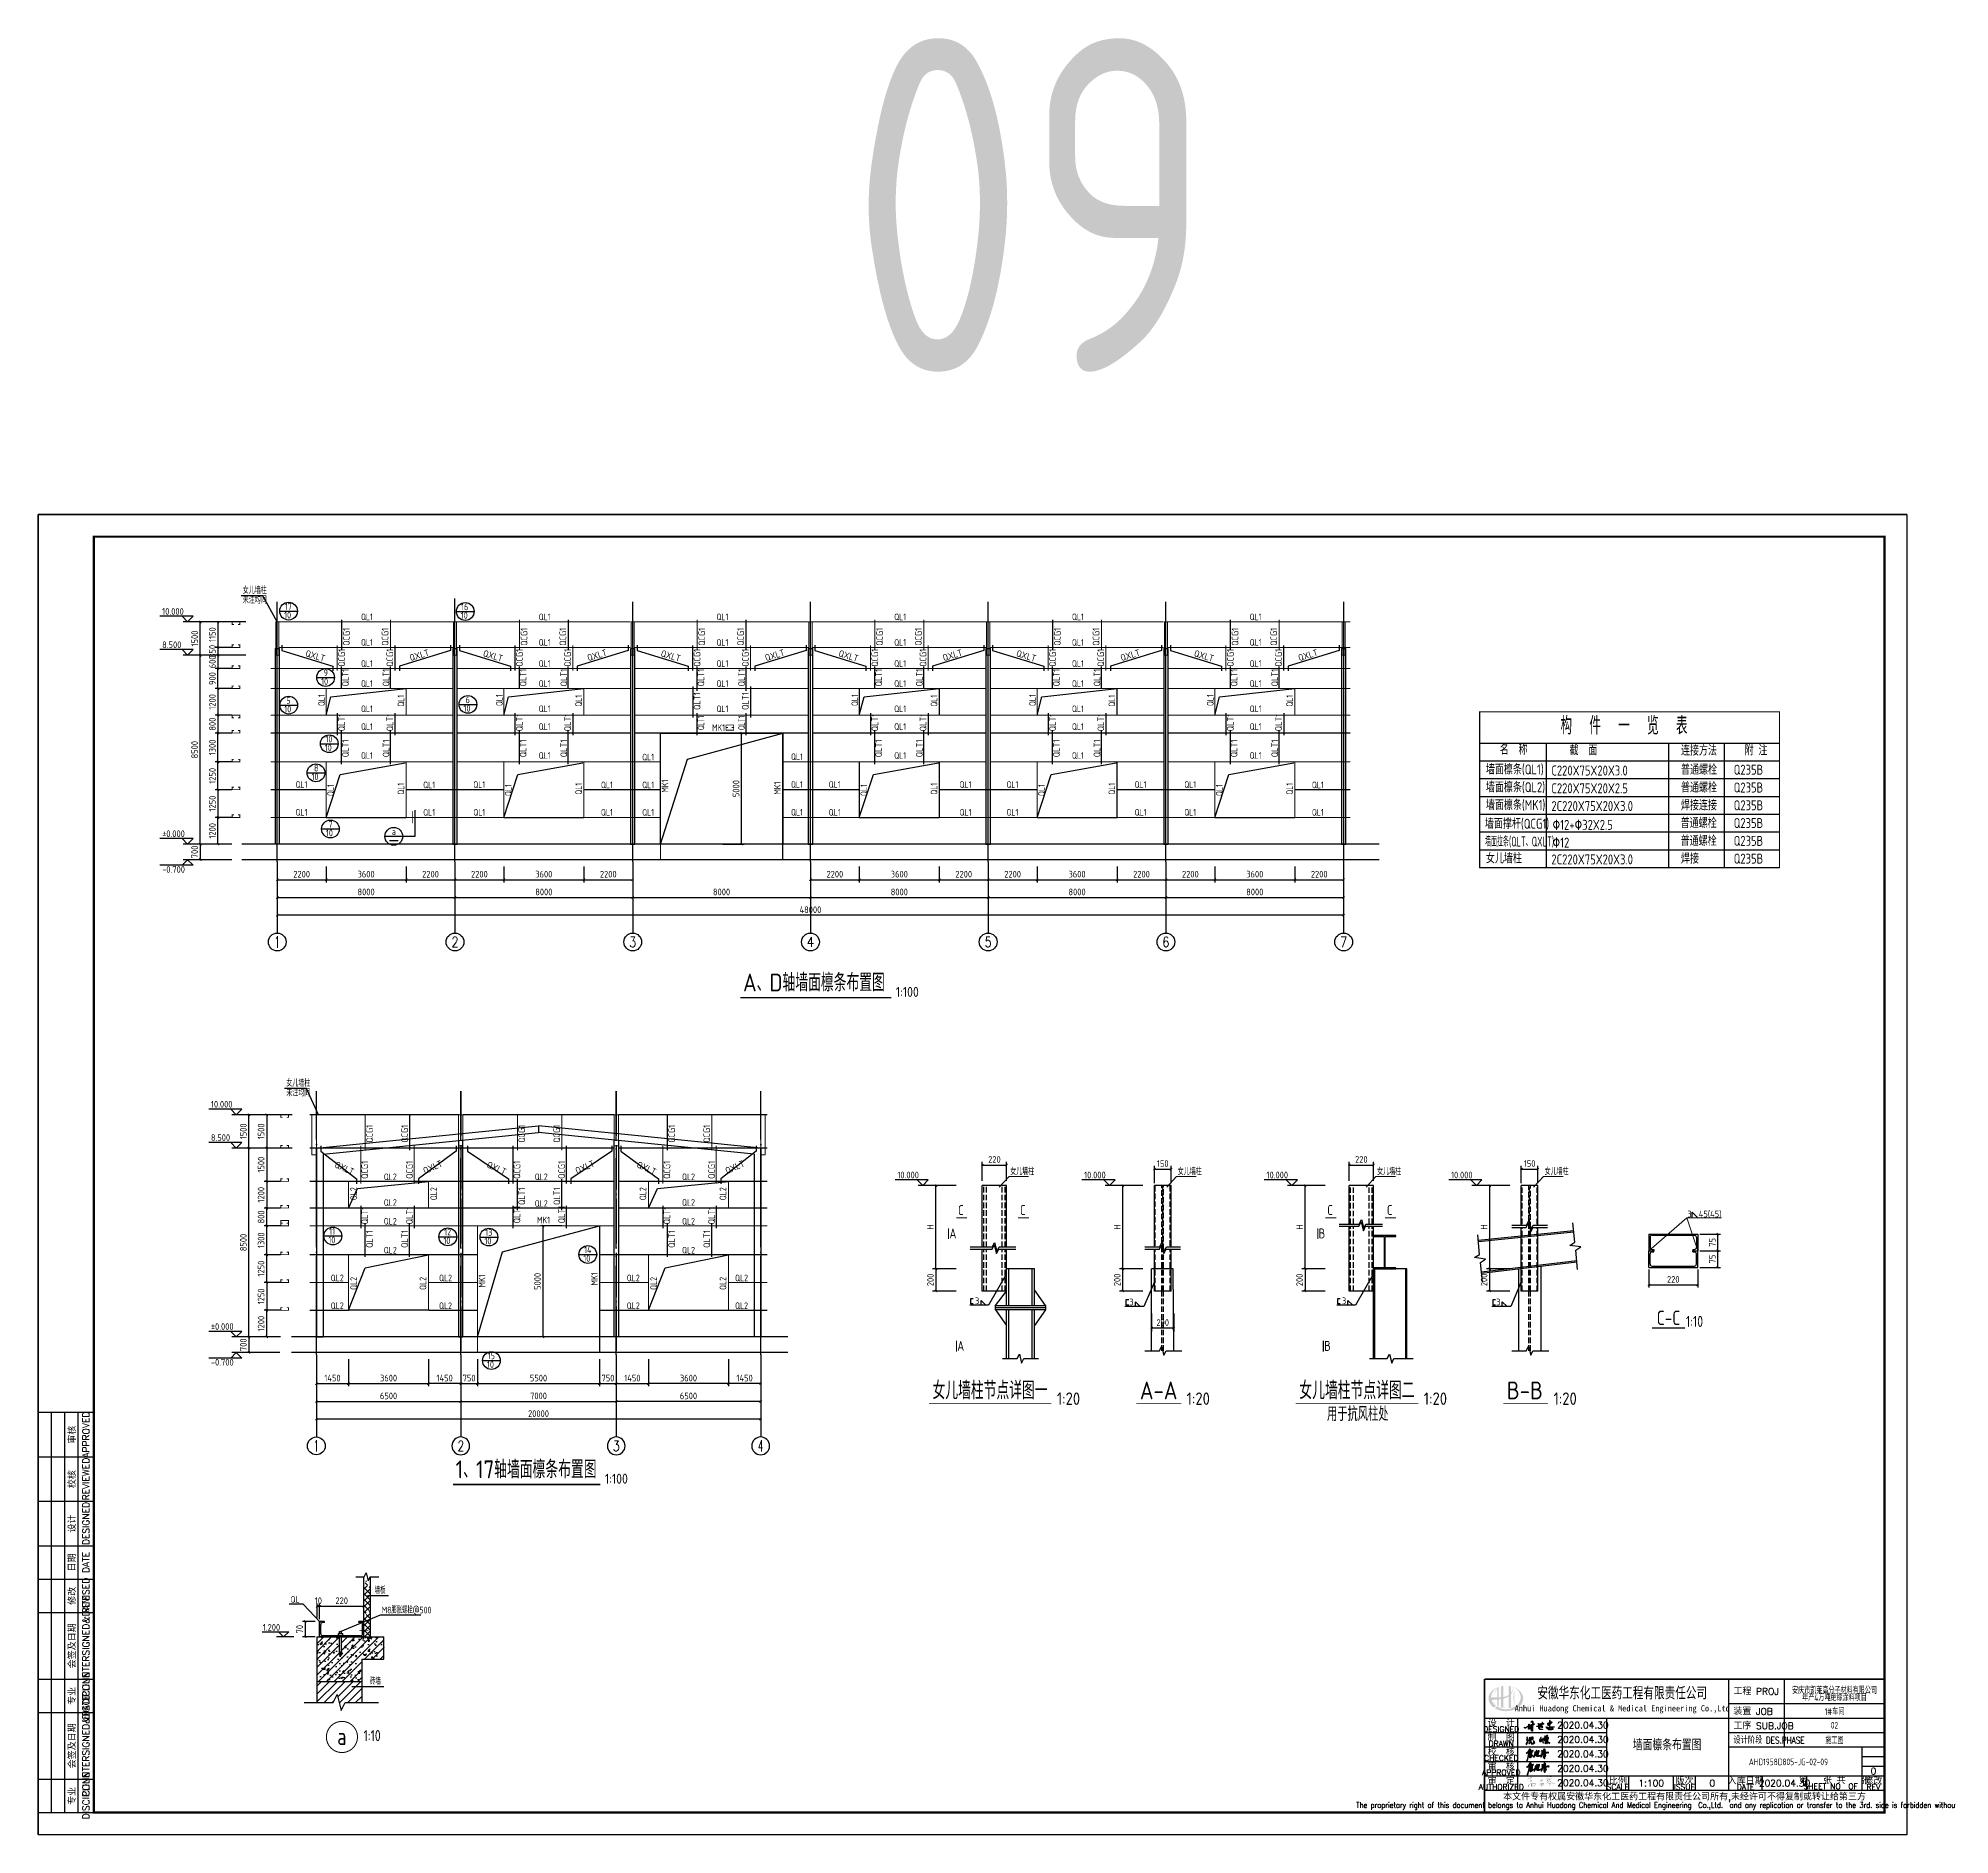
# Model space of a CAD drawing. Header units: millimetres. Extents: x 866561 to 877878, y 40199 to 44891.
# Drawn here: x 874098 to 874958, y 40208 to 41016 of the extents above; entities that cross this region are included whole.
import ezdxf
from ezdxf.enums import TextEntityAlignment as Align

# ---------------------------------------------------------------- set-up
doc = ezdxf.new("R2010")
doc.units = ezdxf.units.MM
doc.header["$LTSCALE"] = 1000
doc.header["$MEASUREMENT"] = 0
for name, pattern in [('2', [11.4, 9, -0.9, 0.6, -0.9]), ('DASH', [0.35, 0.25, -0.1]), ('DOTE', [2.42, 2, -0.2, 0.02, -0.2])]:
    doc.linetypes.add(name, pattern=pattern)
for name, color, linetype in [('10', 7, 'Continuous'), ('1307', 7, 'Continuous'), ('14', 2, 'Continuous'), ('1530', 253, 'Continuous'), ('1534', 7, 'Continuous'), ('AXIS', 3, 'Continuous'), ('AXIS_TEXT', 7, 'Continuous'), ('D1', 112, 'Continuous'), ('D2', 6, 'Continuous'), ('DIM', 7, 'Continuous'), ('DOTE', 1, 'DOTE'), ('GJ', 6, 'Continuous'), ('HATCH', 8, 'Continuous'), ('M_Prof', 2, 'Continuous'), ('M_Thin', 7, 'Continuous'), ('NUM', 7, 'Continuous'), ('Prof', 2, 'Continuous'), ('PUB_TEXT', 7, 'Continuous'), ('THIN', 7, 'Continuous'), ('WINDOW', 4, 'Continuous'), ('中文', 7, 'Continuous'), ('文字', 7, 'Continuous'), ('构件表__表格和文字', 7, 'Continuous'), ('柱子', 8, 'Continuous'), ('标准截面(白色)', 7, 'Continuous'), ('标注', 7, 'Continuous'), ('梁', 4, 'Continuous'), ('梁集中标注', 2, 'Continuous'), ('檩条', 34, 'Continuous'), ('独立基础', 2, 'Continuous'), ('索引符号标注', 253, 'Continuous'), ('轴线', 253, '2')]:
    doc.layers.add(name, color=color, linetype=linetype)
for name, color, linetype, lineweight in [('LZ', 64, 'Continuous', 9), ('数字', 3, 'Continuous', 9), ('细实线', 1, 'Continuous', 20), ('零部件', 3, 'Continuous', 5)]:
    doc.layers.add(name, color=color, linetype=linetype, lineweight=lineweight)
doc.styles.add('_TCH_AXIS', font='COMPLEX', dxfattribs={"bigfont": 'GBCBIG'})
doc.styles.add('COMPLEX', font='COMPLEX')
doc.styles.add('ECEC_TK', font='txt_l.shx', dxfattribs={"bigfont": 'hztxt_l.shx'})
doc.styles.add('ECEC_TQ', font='txt_l.shx', dxfattribs={"bigfont": 'hztxt_l.shx'})
doc.styles.add('ECEC_TQ_S', font='')
doc.styles.add('GBHZ', font='gbenor.shx', dxfattribs={"width": 0.9, "bigfont": 'gbcbig.shx'})
doc.styles.add('TS', font='tssdeng.shx', dxfattribs={"width": 0.8, "height": 2.5, "bigfont": 'tssdchn.shx'})
doc.styles.add('TSSD_REIN', font='tssdeng.shx', dxfattribs={"width": 0.7, "bigfont": 'tssdchn.shx'})
doc.styles.get('ECEC_TQ_S').set_extended_font_data('SimSun')
doc.dimstyles.new('Y10', dxfattribs={"dimscale": 0, "dimtxt": 3, "dimasz": 0.01, "dimexe": 1.2, "dimexo": 1, "dimgap": 1, "dimtad": 1, "dimdec": 0, "dimlfac": 10, "dimzin": 0, "dimdsep": 46, "dimtxsty": 'GBHZ', "dimblk1": 'DX', "dimblk2": 'DX', "dimsah": 1, "dimcen": 0.09, "dimdle": 1, "dimadec": 0, "dimazin": 0, "dimtfac": 1, "dimtdec": 0, "dimtix": 1, "dimtmove": 2, "dimatfit": 3, "dimldrblk": 'DX', "dimfxl": 0, "dimtolj": 1, "dimtzin": 0, "dimarcsym": 0})
doc.dimstyles.new('Y100', dxfattribs={"dimscale": 0, "dimtxt": 3, "dimasz": 0.01, "dimexe": 1.2, "dimexo": 2, "dimgap": 1, "dimtad": 1, "dimdec": 0, "dimlfac": 100, "dimzin": 0, "dimdsep": 46, "dimtxsty": 'GBHZ', "dimblk": 'DX', "dimcen": 0.09, "dimdle": 1, "dimclrd": 7, "dimclre": 7, "dimclrt": 7, "dimadec": 0, "dimazin": 0, "dimtfac": 1, "dimtdec": 0, "dimtix": 1, "dimtmove": 2, "dimatfit": 3, "dimldrblk": 'DX', "dimfxl": 0, "dimtolj": 1, "dimtzin": 0, "dimarcsym": 0})
doc.dimstyles.new('Y20', dxfattribs={"dimscale": 0, "dimtxt": 3, "dimasz": 0.01, "dimexe": 1.5, "dimexo": 0.03, "dimgap": 1, "dimtad": 1, "dimdec": 0, "dimlfac": 20, "dimzin": 0, "dimdsep": 46, "dimtxsty": 'GBHZ', "dimblk1": 'DX', "dimblk2": 'DX', "dimsah": 1, "dimcen": 0.09, "dimdle": 1, "dimadec": 0, "dimazin": 0, "dimtfac": 1, "dimtdec": 0, "dimtix": 1, "dimtmove": 2, "dimatfit": 3, "dimldrblk": 'DX', "dimfxl": 0, "dimtolj": 1, "dimtzin": 0, "dimarcsym": 0})

msp = doc.modelspace()

# ---------------------------------------------------------------- texts
at = {"ltscale": 2, "style": 'GBHZ'}
for p in [(874483.531, 40585.049), (874352.579, 40366.044)]:
    msp.add_text('1:100', height=4.5, rotation=0.204441, dxfattribs=at).set_placement(p)
at = {"style": 'ECEC_TK'}
for s, p in [('APPROVED', (874119.021, 40388.139)), ('审核', (874112.521, 40388.139)), ('校核', (874112.521, 40368.139)), ('REVIEWED', (874119.021, 40368.139)), ('DESIGNED', (874119.021, 40348.139)), ('设计', (874112.521, 40348.139)), ('DATE', (874119.021, 40330.639)), ('日期', (874112.521, 40330.639)), ('修改', (874112.521, 40315.639)), ('REVISED', (874119.021, 40315.639)), ('COUNTERSIGNED&DATE', (874119.021, 40293.139)), ('会签及日期', (874112.521, 40293.139)), ('DISCIPLINE', (874119.021, 40270.639)), ('专业', (874112.521, 40270.639)), ('COUNTERSIGNED&DATE', (874119.021, 40248.139)), ('会签及日期', (874112.521, 40248.139)), ('DISCIPLINE', (874119.021, 40225.639)), ('专业', (874112.521, 40225.639))]:
    msp.add_text(s, height=3, rotation=90, dxfattribs=at).set_placement(p, align=Align.MIDDLE)
for s, height, style, width, p in [('安徽华东化工医药工程有限责任公司', 5, 'ECEC_TQ_S', 0.7, (874810.47, 40272.139)), ('Anhui Huadong Chemical & Medical Engineering Co.,Ltd', 2.8, 'ECEC_TQ_S', 0.85, (874810.47, 40264.639)), ('The proprietary right of this document belongs to Anhui Huadong Chemical And Medical Engineering  Co.,Ltd.  and any replication or transfer to the 3rd. side is forbidden without its permission. ', 2.5, 'ECEC_TQ', 0.72, (874838.521, 40221.139))]:
    msp.add_text(s, height=height, dxfattribs=dict(style=style, width=width)).set_placement(p, align=Align.MIDDLE)
at = {"style": 'ECEC_TQ'}
for s, p in [('工程 PROJ', (874860.521, 40271.139)), ('装置 JOB', (874860.521, 40262.139)), ('工序 SUB.JOB', (874860.521, 40255.639))]:
    msp.add_text(s, height=3, dxfattribs=at).set_placement(p)
for s, height, p in [('设  计', 3, (874756.021, 40258.639)), ('DESIGNED', 2.5, (874756.021, 40255.639)), ('DRAWN', 2.5, (874756.021, 40249.139)), ('制  图', 3, (874756.021, 40252.139)), ('CHECKED', 2.5, (874756.021, 40242.639)), ('校  核', 3, (874756.021, 40245.639)), ('审  核', 3, (874756.021, 40239.139)), ('APPROVED', 2.5, (874756.021, 40236.139)), ('审  定', 3, (874756.021, 40232.639)), ('比例', 3, (874808.521, 40232.639)), ('版次', 3, (874838.521, 40232.639)), ('入库日期', 3, (874866.021, 40232.639)), ('第   张 共   张', 3, (874906.021, 40232.889)), ('修改', 3, (874923.521, 40232.639)), ('AUTHORIZED', 2.5, (874756.021, 40229.639)), ('本文件专有权属安徽华东化工医药工程有限责任公司所有,未经许可不得复制或转让给第三方', 3, (874838.521, 40225.139)), ('SCALE', 2.5, (874808.521, 40229.639)), ('ISSUE', 2.5, (874838.521, 40229.639)), ('DATE', 2.5, (874866.021, 40229.639)), ('SHEET NO  OF  ', 2.5, (874906.021, 40229.889)), ('REV', 2.5, (874923.521, 40229.639))]:
    msp.add_text(s, height=height, dxfattribs=at).set_placement(p, align=Align.MIDDLE)
at = {"style": 'ECEC_TQ', "width": 0.8}
msp.add_text('设计阶段 DES.PHASE', height=3, dxfattribs=at).set_placement((874860.521, 40249.139))
at = {"style": 'ECEC_TQ'}
for tag, text, p in [('2020.04.30', ' ', (874792.765, 40257.467)), ('2020.04.30', ' ', (874792.765, 40250.967)), ('2020.04.30', ' ', (874792.765, 40244.467)), ('2020.04.30', ' ', (874792.765, 40237.967)), ('2020.04.30', ' ', (874792.765, 40231.467)), ('1:100', '1:100', (874823.521, 40231.389)), ('0', '0', (874851.021, 40231.389)), ('2020.04.30', ' ', (874883.521, 40231.389)), ('0', '0', (874923.521, 40236.805))]:
    msp.add_attdef(tag, text=text, height=3, dxfattribs=at).set_placement(p, align=Align.MIDDLE)
at = {"layer": '10', "style": 'GBHZ', "width": 0.9}
for s, height, p in [('女儿墙柱', 3, (874534.996, 40504.915)), ('女儿墙柱', 3, (874610.416, 40504.915)), ('女儿墙柱', 3, (874700.142, 40504.915)), ('女儿墙柱', 3, (874775.562, 40504.915)), ('C', 4.5, (874511.578, 40486.905)), ('C', 4.5, (874539.423, 40486.905)), ('C', 4.5, (874677.724, 40486.905)), ('C', 4.5, (874704.569, 40486.905)), ('A', 4.5, (874507.684, 40476.403)), ('B', 4.5, (874673.83, 40476.403)), ('3', 3, (874519.139, 40446.841)), ('3', 3, (874588.605, 40446.319)), ('3', 3, (874684.285, 40446.841)), ('3', 3, (874753.75, 40446.319)), ('C-C', 6.5, (874826.012, 40437.431, -5)), ('A', 4.5, (874511.184, 40425.834)), ('B', 4.5, (874676.33, 40425.834)), ('a', 7.7, (874232.086, 40248.507))]:
    msp.add_text(s, height=height, dxfattribs=at).set_placement(p)
at = {"layer": '1307', "style": 'GBHZ', "width": 0.8}
for s, p in [('QL1', (874242.79, 40754.541)), ('QL1', (874322.79, 40754.541)), ('QL1', (874402.79, 40754.541)), ('QL1', (874482.79, 40754.541)), ('QL1', (874562.79, 40754.541)), ('QL1', (874642.79, 40754.541)), ('QL1', (874242.79, 40743.041)), ('QL1', (874322.79, 40743.041)), ('QL1', (874402.79, 40743.041)), ('QL1', (874482.79, 40743.041)), ('QL1', (874562.79, 40743.041)), ('QL1', (874642.79, 40743.041)), ('QL1', (874242.79, 40733.541)), ('QL1', (874322.79, 40733.541)), ('QL1', (874402.79, 40733.541)), ('QL1', (874482.79, 40733.541)), ('QL1', (874562.79, 40733.541)), ('QL1', (874642.79, 40733.541)), ('QL1', (874242.79, 40724.541)), ('QL1', (874322.79, 40724.541)), ('QL1', (874402.79, 40724.541)), ('QL1', (874482.79, 40724.541)), ('QL1', (874562.79, 40724.541)), ('QL1', (874642.79, 40724.541)), ('QL1', (874242.79, 40713.176)), ('QL1', (874322.79, 40713.176)), ('QL1', (874402.79, 40713.176)), ('QL1', (874482.79, 40713.176)), ('QL1', (874562.79, 40713.176)), ('QL1', (874642.79, 40713.176)), ('QL1', (874242.79, 40705.176)), ('QL1', (874322.79, 40705.176)), ('MK1', (874400.797, 40704.701)), ('QL1', (874482.79, 40705.176)), ('QL1', (874562.79, 40705.176)), ('QL1', (874642.79, 40705.176)), ('QL1', (874242.79, 40692.176)), ('QL1', (874322.79, 40692.176)), ('QL1', (874369.361, 40691.449)), ('QL1', (874436.329, 40691.616)), ('QL1', (874482.79, 40692.176)), ('QL1', (874562.79, 40692.176)), ('QL1', (874642.79, 40692.176)), ('QL1', (874213.33, 40679.116)), ('QL1', (874270.794, 40678.949)), ('QL1', (874293.33, 40679.116)), ('QL1', (874350.794, 40678.949)), ('QL1', (874369.361, 40678.949)), ('QL1', (874436.329, 40679.116)), ('QL1', (874453.33, 40679.116)), ('QL1', (874512.223, 40679.116)), ('QL1', (874533.33, 40679.116)), ('QL1', (874591.015, 40679.116)), ('QL1', (874613.33, 40679.116)), ('QL1', (874670.794, 40678.949)), ('QL1', (874213.33, 40666.616)), ('QL1', (874270.794, 40666.582)), ('QL1', (874293.33, 40666.616)), ('QL1', (874350.794, 40666.582)), ('QL1', (874369.361, 40666.582)), ('QL1', (874436.329, 40666.616)), ('QL1', (874453.33, 40666.616)), ('QL1', (874512.223, 40666.616)), ('QL1', (874533.33, 40666.616)), ('QL1', (874591.015, 40666.616)), ('QL1', (874613.33, 40666.616)), ('QL1', (874670.794, 40666.582)), ('QL2', (874253.069, 40502.627)), ('QL2', (874321.011, 40502.627)), ('QL2', (874387.295, 40502.627)), ('QL2', (874253.069, 40491.08)), ('QL2', (874321.011, 40490.627)), ('QL2', (874387.295, 40491.08)), ('QL2', (874253.069, 40482.627)), ('MK1', (874322.001, 40483.171)), ('QL2', (874387.295, 40482.627)), ('QL2', (874253.069, 40469.627)), ('QL2', (874387.295, 40469.627)), ('QL2', (874229.195, 40457.127)), ('QL2', (874277.933, 40457.127)), ('QL2', (874362.431, 40457.127)), ('QL2', (874411.168, 40457.127)), ('QL2', (874229.195, 40444.627)), ('QL2', (874277.933, 40444.627)), ('QL2', (874362.431, 40444.627)), ('QL2', (874411.168, 40444.627))]:
    msp.add_text(s, height=3, dxfattribs=at).set_placement(p)
at = {"layer": '1307', "style": 'GBHZ'}
for s, rotation, width, p in [('QCG1', 90, 0.9, (874237.702, 40743.009)), ('QCG1', 90, 0.9, (874255.152, 40743.009)), ('QCG1', 90, 0.9, (874317.702, 40743.009)), ('QCG1', 90, 0.9, (874335.152, 40743.009)), ('QCG1', 90, 0.9, (874397.702, 40743.009)), ('QCG1', 90, 0.9, (874415.152, 40743.009)), ('QCG1', 90, 0.9, (874477.702, 40743.009)), ('QCG1', 90, 0.9, (874495.152, 40743.009)), ('QCG1', 90, 0.9, (874557.702, 40743.009)), ('QCG1', 90, 0.9, (874575.152, 40743.009)), ('QCG1', 90, 0.9, (874637.702, 40743.009)), ('QCG1', 90, 0.9, (874655.152, 40743.009)), ('QXLT', 343.103151, 0.9, (874217.46, 40738.367)), ('QCG1', 90, 0.9, (874235.577, 40733.57)), ('QCG1', 90, 0.9, (874257.278, 40733.57)), ('QXLT', 16.896849, 0.9, (874265.151, 40736.065)), ('QXLT', 343.103151, 0.9, (874297.46, 40738.367)), ('QCG1', 90, 0.9, (874315.577, 40733.57)), ('QCG1', 90, 0.9, (874337.278, 40733.57)), ('QXLT', 16.896849, 0.9, (874345.151, 40736.065)), ('QXLT', 343.103151, 0.9, (874377.46, 40738.367)), ('QCG1', 90, 0.9, (874395.577, 40733.57)), ('QCG1', 90, 0.9, (874417.278, 40733.57)), ('QXLT', 16.896849, 0.9, (874425.151, 40736.065)), ('QXLT', 343.103151, 0.9, (874457.46, 40738.367)), ('QCG1', 90, 0.9, (874475.577, 40733.57)), ('QCG1', 90, 0.9, (874497.278, 40733.57)), ('QXLT', 16.896849, 0.9, (874505.151, 40736.065)), ('QXLT', 343.103151, 0.9, (874537.46, 40738.367)), ('QCG1', 90, 0.9, (874555.577, 40733.57)), ('QCG1', 90, 0.9, (874577.278, 40733.57)), ('QXLT', 16.896849, 0.9, (874585.151, 40736.065)), ('QXLT', 343.103151, 0.9, (874617.46, 40738.367)), ('QCG1', 90, 0.9, (874635.577, 40733.57)), ('QCG1', 90, 0.9, (874657.278, 40733.57)), ('QXLT', 16.896849, 0.9, (874665.151, 40736.065)), ('QLT1', 90, 0.9, (874237.276, 40724.768)), ('QLT1', 90, 0.9, (874255.579, 40724.768)), ('QLT1', 90, 0.9, (874317.276, 40724.768)), ('QLT1', 90, 0.9, (874335.579, 40724.768)), ('QLT1', 90, 0.9, (874397.276, 40724.768)), ('QLT1', 90, 0.9, (874415.579, 40724.768)), ('QLT1', 90, 0.9, (874477.276, 40724.768)), ('QLT1', 90, 0.9, (874495.579, 40724.768)), ('QLT1', 90, 0.9, (874557.276, 40724.768)), ('QLT1', 90, 0.9, (874575.579, 40724.768)), ('QLT1', 90, 0.9, (874637.276, 40724.768)), ('QLT1', 90, 0.9, (874655.579, 40724.768)), ('QL1', 90, 0.8, (874226.548, 40715.895)), ('QL1', 90, 0.8, (874262.236, 40715.601)), ('QL1', 90, 0.8, (874306.548, 40715.895)), ('QL1', 90, 0.8, (874342.236, 40715.601)), ('QLT1', 90, 0.9, (874395.577, 40714.182)), ('QLT1', 90, 0.9, (874417.278, 40714.182)), ('QL1', 90, 0.8, (874466.548, 40715.895)), ('QL1', 90, 0.8, (874502.236, 40715.601)), ('QL1', 90, 0.8, (874546.548, 40715.895)), ('QL1', 90, 0.8, (874582.236, 40715.601)), ('QL1', 90, 0.8, (874626.548, 40715.895)), ('QL1', 90, 0.8, (874662.236, 40715.601)), ('QLT1', 90, 0.9, (874235.577, 40704.57)), ('QLT1', 90, 0.9, (874257.278, 40704.57)), ('QLT1', 90, 0.9, (874315.577, 40704.57)), ('QLT1', 90, 0.9, (874337.278, 40704.57)), ('QLT1', 90, 0.7, (874397.276, 40705.113)), ('QLT1', 90, 0.7, (874415.579, 40705.113)), ('QLT1', 90, 0.9, (874475.577, 40704.57)), ('QLT1', 90, 0.9, (874497.278, 40704.57)), ('QLT1', 90, 0.9, (874555.577, 40704.57)), ('QLT1', 90, 0.9, (874577.278, 40704.57)), ('QLT1', 90, 0.9, (874635.577, 40704.57)), ('QLT1', 90, 0.9, (874657.278, 40704.57)), ('QLT1', 90, 0.9, (874237.276, 40692.9)), ('QLT1', 90, 0.9, (874255.579, 40692.9)), ('QLT1', 90, 0.9, (874317.276, 40692.9)), ('QLT1', 90, 0.9, (874335.579, 40692.9)), ('QLT1', 90, 0.9, (874477.276, 40692.9)), ('QLT1', 90, 0.9, (874495.579, 40692.9)), ('QLT1', 90, 0.9, (874557.276, 40692.9)), ('QLT1', 90, 0.9, (874575.579, 40692.9)), ('QLT1', 90, 0.9, (874637.276, 40692.9)), ('QLT1', 90, 0.9, (874655.579, 40692.9)), ('QL1', 90, 0.8, (874230.613, 40675.423)), ('QL1', 90, 0.8, (874262.229, 40676.022)), ('QL1', 90, 0.8, (874310.613, 40675.423)), ('QL1', 90, 0.8, (874342.229, 40676.022)), ('MK1', 90, 0.8, (874381.113, 40676.923)), ('MK1', 90, 0.8, (874431.729, 40676.022)), ('QL1', 90, 0.8, (874470.613, 40675.423)), ('QL1', 90, 0.8, (874502.229, 40676.022)), ('QL1', 90, 0.8, (874550.613, 40675.423)), ('QL1', 90, 0.8, (874582.229, 40676.022)), ('QL1', 90, 0.8, (874630.613, 40675.423)), ('QL1', 90, 0.8, (874662.229, 40676.022)), ('QCG1', 90, 0.9, (874248.134, 40519.428)), ('QCG1', 90, 0.9, (874263.931, 40519.428)), ('QCG1', 90, 0.9, (874316.634, 40519.428)), ('QCG1', 90, 0.9, (874332.431, 40519.428)), ('QCG1', 90, 0.9, (874384.134, 40519.428)), ('QCG1', 90, 0.9, (874399.931, 40519.428)), ('QXLT', 335.450481, 0.9, (874230.6, 40508.54)), ('QCG1', 90, 0.9, (874245.969, 40503.208)), ('QCG1', 90, 0.9, (874266.096, 40503.208)), ('QXLT', 24.549519, 0.9, (874271.594, 40505.25)), ('QXLT', 335.450481, 0.9, (874299.1, 40508.54)), ('QCG1', 90, 0.9, (874314.469, 40503.208)), ('QCG1', 90, 0.9, (874334.596, 40503.208)), ('QXLT', 24.549519, 0.9, (874340.094, 40505.25)), ('QXLT', 335.450481, 0.9, (874366.6, 40508.54)), ('QCG1', 90, 0.9, (874381.969, 40503.208)), ('QCG1', 90, 0.9, (874402.096, 40503.208)), ('QXLT', 24.549519, 0.9, (874407.594, 40505.25)), ('QL2', 90, 0.8, (874240.993, 40493.614)), ('QL2', 90, 0.8, (874277.03, 40493.614)), ('QL2', 90, 0.8, (874371.169, 40493.614)), ('QL2', 90, 0.8, (874407.206, 40493.614)), ('QLT1', 90, 0.9, (874314.469, 40483.208)), ('QLT1', 90, 0.9, (874316.634, 40491.428)), ('QLT1', 90, 0.9, (874332.431, 40491.428)), ('QLT1', 90, 0.9, (874334.596, 40483.208)), ('QLT1', 90, 0.9, (874245.969, 40482.753)), ('QLT1', 90, 0.9, (874266.096, 40482.753)), ('QLT1', 90, 0.9, (874381.969, 40482.753)), ('QLT1', 90, 0.9, (874402.096, 40482.753)), ('QLT1', 90, 0.9, (874248.134, 40472.169)), ('QLT1', 90, 0.9, (874263.931, 40472.169)), ('QLT1', 90, 0.9, (874384.134, 40472.169)), ('QLT1', 90, 0.9, (874399.931, 40472.169)), ('QL2', 90, 0.8, (874240.993, 40453.249)), ('QL2', 90, 0.8, (874272.174, 40453.249)), ('MK1', 90, 0.8, (874298.734, 40454.324)), ('MK1', 90, 0.8, (874349.35, 40455.226)), ('QL2', 90, 0.8, (874376.025, 40453.249)), ('QL2', 90, 0.8, (874407.206, 40453.249))]:
    msp.add_text(s, height=3, rotation=rotation, dxfattribs=dict(at, width=width)).set_placement(p)
at = {"layer": '1534', "style": 'GBHZ', "width": 0.9}
for s, p in [('未注均同', (874189.575, 40762.07)), ('女儿墙柱', (874189.575, 40766.418)), ('10.000', (874153.302, 40756.979)), ('8.500', (874153.302, 40741.979)), ('%%P0.000', (874153.302, 40656.979)), ('-0.700', (874153.302, 40640.912)), ('未注均同', (874209.18, 40540.373)), ('女儿墙柱', (874209.18, 40544.721)), ('10.000', (874175.233, 40535.282)), ('8.500', (874175.233, 40520.282)), ('10.000', (874484.197, 40503.436)), ('10.000', (874568.255, 40503.436)), ('10.000', (874650.343, 40503.436)), ('10.000', (874733.4, 40503.436)), ('%%P0.000', (874175.233, 40435.282)), ('-0.700', (874175.233, 40419.215))]:
    msp.add_text(s, height=3, dxfattribs=at).set_placement(p)
at = {"layer": 'AXIS', "style": 'TSSD_REIN', "width": 0.7}
for s, p in [('安庆市凯莱高分子材料有限公司', (874906.021, 40273.415)), ('年产4万吨绝缘涂料项目', (874906.021, 40270.184)), ('1#车间', (874906.021, 40263.889)), ('02', (874906.021, 40257.389)), ('施工图', (874906.021, 40250.889)), ('AHD1958D805-JG-02-09', (874885.298, 40240.932))]:
    msp.add_text(s, height=3, dxfattribs=at).set_placement(p, align=Align.MIDDLE)
at = {"layer": 'D1', "style": 'GBHZ', "width": 0.9}
msp.add_text('1.200', height=3, dxfattribs=at).set_placement((874198.582, 40299.94))
at = {"layer": 'NUM', "style": 'GBHZ'}
for s, p in [('A、D轴墙面檩条布置图', (874414.748, 40587.517)), ('1、17轴墙面檩条布置图', (874285.387, 40368.512))]:
    msp.add_text(s, height=8, dxfattribs=at).set_placement(p)
at = {"layer": 'PUB_TEXT', "style": 'TS', "width": 0.8}
msp.add_text('墙面檩条布置图', height=5, dxfattribs=at).set_placement((874830.686, 40248.871), align=Align.MIDDLE)
at = {"layer": '中文', "style": 'GBHZ', "width": 0.9}
for p in [(874839.155, 40436.573, -5.007), (874243.949, 40250.238, -0.009)]:
    msp.add_text('1:10', height=5, dxfattribs=at).set_placement(p)
at = {"layer": '数字', "style": 'GBHZ', "width": 0.9}
for s, p in [('3', (874839.799, 40485.911)), ('45(45)', (874844.929, 40485.911))]:
    msp.add_text(s, height=3, dxfattribs=at).set_placement(p)
at = {"layer": '文字', "color": 6, "style": 'GBHZ'}
for s, height, p in [('女儿墙柱节点详图一', 8, (874500.012, 40404.04)), ('A-A', 8, (874593.377, 40404.04)), ('女儿墙柱节点详图二', 8, (874665.157, 40404.04)), ('B-B', 8, (874758.523, 40404.04)), ('1:20', 5.6, (874556.005, 40401.524)), ('1:20', 5.6, (874614.41, 40401.524)), ('1:20', 5.6, (874721.151, 40401.524)), ('1:20', 5.6, (874779.556, 40401.524)), ('用于抗风柱处', 6.4, (874677.626, 40394.262))]:
    msp.add_text(s, height=height, dxfattribs=at).set_placement(p)
at = {"layer": '构件表__表格和文字', "style": 'GBHZ'}
for s, height, width, p in [('构  件  一  览  表', 8, 0.9, (874782.709, 40703.105)), ('名  称', 4.5, 0.9, (874755.376, 40694.061)), ('截  面', 4.5, 0.9, (874786.789, 40693.807)), ('连接方法', 4.5, 0.9, (874836.92, 40693.644)), ('附 注', 4.5, 0.9, (874865.533, 40693.765)), ('墙面檩条(QL1)', 4.5, 0.9, (874749.128, 40685.148)), ('C220X75X20X3.0', 4.5, 0.9, (874778.593, 40684.66)), ('普通螺栓', 4.5, 0.9, (874836.924, 40685.021)), ('Q235B', 4.5, 0.9, (874860.638, 40685.021)), ('墙面檩条(QL2)', 4.5, 0.9, (874749.128, 40677.148)), ('C220X75X20X2.5', 4.5, 0.9, (874778.593, 40676.66)), ('普通螺栓', 4.5, 0.9, (874836.924, 40677.021)), ('Q235B', 4.5, 0.9, (874860.638, 40677.021)), ('墙面檩条(MK1)', 4.5, 0.9, (874749.128, 40669.148)), ('2C220X75X20X3.0', 4.5, 0.9, (874778.593, 40668.66)), ('焊接连接', 4.5, 0.9, (874836.924, 40669.021)), ('Q235B', 4.5, 0.9, (874860.638, 40669.021)), ('墙面撑杆(QCG1)', 4.5, 0.9, (874748.679, 40660.713)), ('%%13012+%%13032X2.5', 4.5, 0.9, (874779.092, 40660.225)), ('普通螺栓', 4.5, 0.9, (874836.81, 40661.021)), ('Q235B', 4.5, 0.9, (874860.638, 40661.021)), ('墙面拉条(QLT、QXLT)', 4.5, 0.6, (874748.679, 40652.713)), ('%%13012', 4.5, 0.9, (874779.092, 40652.225)), ('普通螺栓', 4.5, 0.9, (874836.81, 40653.021)), ('Q235B', 4.5, 0.9, (874860.638, 40653.021)), ('女儿墙柱', 4.5, 0.9, (874749.128, 40645.148)), ('2C220X75X20X3.0', 4.5, 0.9, (874778.593, 40644.66)), ('焊接', 4.5, 0.9, (874836.924, 40645.021)), ('Q235B', 4.5, 0.9, (874860.638, 40645.021))]:
    msp.add_text(s, height=height, dxfattribs=dict(at, width=width)).set_placement(p)
at = {"layer": '梁集中标注', "style": 'GBHZ', "width": 0.9}
msp.add_text('09', height=150, dxfattribs=at).set_placement((874463.072, 40866.341))
at = {"layer": '索引符号标注', "style": 'GBHZ'}
for s, p in [('10', (874208.21, 40755.353)), ('17', (874208.491, 40759.183)), ('10', (874287.725, 40755.174)), ('16', (874287.832, 40759.034)), ('9', (874225.972, 40729.366)), ('10', (874224.852, 40725.475)), ('10', (874208.259, 40713.058)), ('5', (874209.193, 40716.888)), ('10', (874288.937, 40713.385)), ('6', (874289.852, 40717.215)), ('10', (874226.508, 40695.681)), ('10', (874226.814, 40699.572)), ('8', (874221.649, 40686.492)), ('10', (874220.529, 40682.601)), ('7', (874228.139, 40661.237)), ('10', (874227.019, 40657.346)), ('a', (874256.674, 40657.911)), ('11', (874228.496, 40478.132)), ('10', (874228.126, 40474.241)), ('10', (874279.89, 40473.871)), ('12', (874280.236, 40477.762)), ('10', (874298.36, 40473.755)), ('13', (874298.705, 40477.646)), ('14', (874343.223, 40469.802)), ('10', (874342.878, 40465.911)), ('10', (874299.5, 40418.193)), ('15', (874299.846, 40422.084))]:
    msp.add_text(s, height=3, dxfattribs=at).set_placement(p)
at = {"layer": '轴线', "color": 61, "linetype": 'ByBlock', "style": 'GBHZ', "width": 0.8}
for s, p in [('墙板', (874249.008, 40316.553)), ('QL', (874211.106, 40312.521)), ('M8膨胀螺栓@500', (874252.075, 40307.719)), ('砖墙', (874246.897, 40275.645))]:
    msp.add_text(s, height=3, dxfattribs=at).set_placement(p)

# ---------------------------------------------------------------- blocks, each defined once
blk = doc.blocks.new('DX')
at = {"color": 0, "linetype": 'ByBlock', "const_width": 40}
blk.add_lwpolyline([(-54, -51), (46, 49)], dxfattribs=at)
blk = doc.blocks.new('*D14')
at = {"layer": 'Defpoints', "color": 0, "transparency": 16777216}
for p in [(874403.71, 40703.78), (874414.12, 40703.78), (874403.71, 40653.78)]:
    blk.add_point(p, dxfattribs=at)
at = {"layer": '标注', "color": 7, "lineweight": -2, "transparency": 16777216}
for p, q in [((874405.71, 40703.78), (874415.32, 40703.78)), ((874414.12, 40653.79), (874414.12, 40703.77)), ((874405.71, 40653.78), (874415.32, 40653.78))]:
    blk.add_line(p, q, dxfattribs=at)
at = {"layer": '标注', "color": 7, "lineweight": -2, "transparency": 16777216, "xscale": 0.01, "yscale": 0.01, "zscale": 0.01}
for p, rotation in [((874414.12, 40703.78), 90), ((874414.12, 40653.78), 270)]:
    blk.add_blockref('DX', p, dxfattribs=dict(at, rotation=rotation))
at = {"layer": '标注', "color": 7, "transparency": 16777216, "insert": (874411.62, 40678.78), "char_height": 3, "attachment_point": 5, "rotation": 90, "style": 'GBHZ'}
blk.add_mtext('\\A1;5000', dxfattribs=at)
blk = doc.blocks.new('*D15')
at = {"layer": 'Defpoints', "color": 0, "transparency": 16777216}
for p in [(874186.62, 40653.78), (874170.41, 40646.78), (874186.62, 40646.78)]:
    blk.add_point(p, dxfattribs=at)
at = {"layer": '标注', "color": 7, "lineweight": -2, "transparency": 16777216}
for p, q in [((874184.62, 40653.78), (874169.21, 40653.78)), ((874170.41, 40653.77), (874170.41, 40646.79)), ((874184.62, 40646.78), (874169.21, 40646.78))]:
    blk.add_line(p, q, dxfattribs=at)
at = {"layer": '标注', "color": 7, "lineweight": -2, "transparency": 16777216, "xscale": 0.01, "yscale": 0.01, "zscale": 0.01}
for p, rotation in [((874170.41, 40653.78), 90), ((874170.41, 40646.78), 270)]:
    blk.add_blockref('DX', p, dxfattribs=dict(at, rotation=rotation))
at = {"layer": '标注', "color": 7, "transparency": 16777216, "insert": (874167.91, 40650.28), "char_height": 3, "attachment_point": 5, "rotation": 90, "style": 'GBHZ'}
blk.add_mtext('\\A1;700', dxfattribs=at)
blk = doc.blocks.new('*D100')
at = {"layer": 'Defpoints', "color": 0, "transparency": 16777216}
for p in [(874501.6, 40500.24), (874510.66, 40500.24), (874510.66, 40462.75)]:
    blk.add_point(p, dxfattribs=at)
at = {"layer": 'dim', "color": 0, "lineweight": -2, "transparency": 16777216}
for p, q in [((874510.63, 40500.24), (874500.1, 40500.24)), ((874501.6, 40462.76), (874501.6, 40500.23)), ((874510.63, 40462.75), (874500.1, 40462.75))]:
    blk.add_line(p, q, dxfattribs=at)
at = {"layer": 'dim', "color": 0, "lineweight": -2, "transparency": 16777216, "xscale": 0.01, "yscale": 0.01, "zscale": 0.01}
for p, rotation in [((874501.6, 40500.24), 90), ((874501.6, 40462.75), 270)]:
    blk.add_blockref('DX', p, dxfattribs=dict(at, rotation=rotation))
at = {"layer": 'dim', "color": 0, "transparency": 16777216, "insert": (874499.1, 40481.49), "char_height": 3, "attachment_point": 5, "rotation": 90, "style": 'GBHZ'}
blk.add_mtext('\\A1;H', dxfattribs=at)
blk = doc.blocks.new('*D101')
at = {"layer": 'Defpoints', "color": 0, "transparency": 16777216}
for p in [(874585.66, 40462.75), (874594.72, 40462.75), (874594.72, 40452.75)]:
    blk.add_point(p, dxfattribs=at)
at = {"layer": 'dim', "color": 0, "lineweight": -2, "transparency": 16777216}
for p, q in [((874594.69, 40462.75), (874584.16, 40462.75)), ((874585.66, 40452.76), (874585.66, 40462.74)), ((874594.69, 40452.75), (874584.16, 40452.75))]:
    blk.add_line(p, q, dxfattribs=at)
at = {"layer": 'dim', "color": 0, "lineweight": -2, "transparency": 16777216, "xscale": 0.01, "yscale": 0.01, "zscale": 0.01}
for p, rotation in [((874585.66, 40462.75), 90), ((874585.66, 40452.75), 270)]:
    blk.add_blockref('DX', p, dxfattribs=dict(at, rotation=rotation))
at = {"layer": 'dim', "color": 0, "transparency": 16777216, "insert": (874583.16, 40457.75), "char_height": 3, "attachment_point": 5, "rotation": 90, "style": 'GBHZ'}
blk.add_mtext('\\A1;200', dxfattribs=at)
blk = doc.blocks.new('*D102')
at = {"layer": 'Defpoints', "color": 0, "transparency": 16777216}
for p in [(874585.66, 40500.24), (874594.72, 40500.24), (874594.72, 40462.75)]:
    blk.add_point(p, dxfattribs=at)
at = {"layer": 'dim', "color": 0, "lineweight": -2, "transparency": 16777216}
for p, q in [((874594.69, 40500.24), (874584.16, 40500.24)), ((874585.66, 40462.76), (874585.66, 40500.23)), ((874594.69, 40462.75), (874584.16, 40462.75))]:
    blk.add_line(p, q, dxfattribs=at)
at = {"layer": 'dim', "color": 0, "lineweight": -2, "transparency": 16777216, "xscale": 0.01, "yscale": 0.01, "zscale": 0.01}
for p, rotation in [((874585.66, 40500.24), 90), ((874585.66, 40462.75), 270)]:
    blk.add_blockref('DX', p, dxfattribs=dict(at, rotation=rotation))
at = {"layer": 'dim', "color": 0, "transparency": 16777216, "insert": (874583.16, 40481.49), "char_height": 3, "attachment_point": 5, "rotation": 90, "style": 'GBHZ'}
blk.add_mtext('\\A1;H', dxfattribs=at)
blk = doc.blocks.new('*D103')
at = {"layer": 'Defpoints', "color": 0, "transparency": 16777216}
for p in [(874598.66, 40442.6), (874608.66, 40442.6), (874598.66, 40436.05)]:
    blk.add_point(p, dxfattribs=at)
at = {"layer": 'dim', "color": 0, "lineweight": -2, "transparency": 16777216}
for p, q in [((874598.66, 40442.57), (874598.66, 40434.55)), ((874608.66, 40442.57), (874608.66, 40434.55)), ((874608.65, 40436.05), (874598.67, 40436.05))]:
    blk.add_line(p, q, dxfattribs=at)
at = {"layer": 'dim', "color": 0, "lineweight": -2, "transparency": 16777216, "xscale": 0.01, "yscale": 0.01, "zscale": 0.01, "rotation": 180}
blk.add_blockref('DX', (874598.66, 40436.05), dxfattribs=at)
at = {"layer": 'dim', "color": 0, "lineweight": -2, "transparency": 16777216, "xscale": 0.01, "yscale": 0.01, "zscale": 0.01}
blk.add_blockref('DX', (874608.66, 40436.05), dxfattribs=at)
at = {"layer": 'dim', "color": 0, "transparency": 16777216, "insert": (874603.66, 40438.55), "char_height": 3, "attachment_point": 5, "style": 'GBHZ'}
blk.add_mtext('\\A1;200', dxfattribs=at)
blk = doc.blocks.new('*D104')
at = {"layer": 'Defpoints', "color": 0, "transparency": 16777216}
for p in [(874607.41, 40507.6), (874599.91, 40501.24), (874607.41, 40501.24)]:
    blk.add_point(p, dxfattribs=at)
at = {"layer": 'dim', "color": 0, "lineweight": -2, "transparency": 16777216}
for p, q in [((874599.91, 40501.27), (874599.91, 40509.1)), ((874599.92, 40507.6), (874607.4, 40507.6)), ((874607.41, 40501.27), (874607.41, 40509.1))]:
    blk.add_line(p, q, dxfattribs=at)
at = {"layer": 'dim', "color": 0, "lineweight": -2, "transparency": 16777216, "xscale": 0.01, "yscale": 0.01, "zscale": 0.01, "rotation": 180}
blk.add_blockref('DX', (874599.91, 40507.6), dxfattribs=at)
at = {"layer": 'dim', "color": 0, "lineweight": -2, "transparency": 16777216, "xscale": 0.01, "yscale": 0.01, "zscale": 0.01}
blk.add_blockref('DX', (874607.41, 40507.6), dxfattribs=at)
at = {"layer": 'dim', "color": 0, "transparency": 16777216, "insert": (874603.66, 40510.1), "char_height": 3, "attachment_point": 5, "style": 'GBHZ'}
blk.add_mtext('\\A1;150', dxfattribs=at)
blk = doc.blocks.new('*D105')
at = {"layer": 'Defpoints', "color": 0, "transparency": 16777216}
for p in [(874510.66, 40462.75), (874501.6, 40452.75), (874510.66, 40452.75)]:
    blk.add_point(p, dxfattribs=at)
at = {"layer": 'dim', "color": 0, "lineweight": -2, "transparency": 16777216}
for p, q in [((874510.63, 40462.75), (874500.1, 40462.75)), ((874501.6, 40462.74), (874501.6, 40452.76)), ((874510.63, 40452.75), (874500.1, 40452.75))]:
    blk.add_line(p, q, dxfattribs=at)
at = {"layer": 'dim', "color": 0, "lineweight": -2, "transparency": 16777216, "xscale": 0.01, "yscale": 0.01, "zscale": 0.01}
for p, rotation in [((874501.6, 40462.75), 90), ((874501.6, 40452.75), 270)]:
    blk.add_blockref('DX', p, dxfattribs=dict(at, rotation=rotation))
at = {"layer": 'dim', "color": 0, "transparency": 16777216, "insert": (874499.1, 40457.75), "char_height": 3, "attachment_point": 5, "rotation": 90, "style": 'GBHZ'}
blk.add_mtext('\\A1;200', dxfattribs=at)
blk = doc.blocks.new('*D106')
at = {"layer": 'Defpoints', "color": 0, "transparency": 16777216}
for p in [(874533.41, 40509.44), (874522.41, 40502.3), (874533.41, 40502.3)]:
    blk.add_point(p, dxfattribs=at)
at = {"layer": 'dim', "color": 0, "lineweight": -2, "transparency": 16777216}
for p, q in [((874522.41, 40502.33), (874522.41, 40510.94)), ((874522.42, 40509.44), (874533.4, 40509.44)), ((874533.41, 40502.33), (874533.41, 40510.94))]:
    blk.add_line(p, q, dxfattribs=at)
at = {"layer": 'dim', "color": 0, "lineweight": -2, "transparency": 16777216, "xscale": 0.01, "yscale": 0.01, "zscale": 0.01, "rotation": 180}
blk.add_blockref('DX', (874522.41, 40509.44), dxfattribs=at)
at = {"layer": 'dim', "color": 0, "lineweight": -2, "transparency": 16777216, "xscale": 0.01, "yscale": 0.01, "zscale": 0.01}
blk.add_blockref('DX', (874533.41, 40509.44), dxfattribs=at)
at = {"layer": 'dim', "color": 0, "transparency": 16777216, "insert": (874527.91, 40511.94), "char_height": 3, "attachment_point": 5, "style": 'GBHZ'}
blk.add_mtext('\\A1;220', dxfattribs=at)
blk = doc.blocks.new('*D107')
at = {"layer": 'Defpoints', "color": 0, "linetype": 'ByBlock', "transparency": 16777216}
for p in [(874822.45, 40463.4), (874844.45, 40463.4), (874844.45, 40455.49)]:
    blk.add_point(p, dxfattribs=at)
at = {"layer": 'dim', "color": 0, "linetype": 'ByBlock', "lineweight": -2, "transparency": 16777216}
for p, q in [((874822.45, 40462.4), (874822.45, 40454.29)), ((874822.46, 40455.49), (874844.44, 40455.49)), ((874844.45, 40462.4), (874844.45, 40454.29))]:
    blk.add_line(p, q, dxfattribs=at)
at = {"layer": 'dim', "color": 0, "linetype": 'ByBlock', "lineweight": -2, "transparency": 16777216, "xscale": 0.01, "yscale": 0.01, "zscale": 0.01, "rotation": 180}
blk.add_blockref('DX', (874822.45, 40455.49), dxfattribs=at)
at = {"layer": 'dim', "color": 0, "linetype": 'ByBlock', "lineweight": -2, "transparency": 16777216, "xscale": 0.01, "yscale": 0.01, "zscale": 0.01}
blk.add_blockref('DX', (874844.45, 40455.49), dxfattribs=at)
at = {"layer": 'dim', "color": 0, "linetype": 'ByBlock', "transparency": 16777216, "insert": (874833.45, 40457.99), "char_height": 3, "attachment_point": 5, "style": 'GBHZ'}
blk.add_mtext('\\A1;220', dxfattribs=at)
blk = doc.blocks.new('*D108')
at = {"layer": 'Defpoints', "color": 0, "linetype": 'ByBlock', "transparency": 16777216}
for p in [(874844.45, 40470.9), (874853.5, 40470.9), (874844.45, 40463.4)]:
    blk.add_point(p, dxfattribs=at)
at = {"layer": 'dim', "color": 0, "linetype": 'ByBlock', "lineweight": -2, "transparency": 16777216}
for p, q in [((874845.45, 40470.9), (874854.7, 40470.9)), ((874853.5, 40463.41), (874853.5, 40470.89)), ((874845.45, 40463.4), (874854.7, 40463.4))]:
    blk.add_line(p, q, dxfattribs=at)
at = {"layer": 'dim', "color": 0, "linetype": 'ByBlock', "lineweight": -2, "transparency": 16777216, "xscale": 0.01, "yscale": 0.01, "zscale": 0.01}
for p, rotation in [((874853.5, 40463.4), 270), ((874853.5, 40470.9), 90)]:
    blk.add_blockref('DX', p, dxfattribs=dict(at, rotation=rotation))
at = {"layer": 'dim', "color": 0, "linetype": 'ByBlock', "transparency": 16777216, "insert": (874851, 40467.15), "char_height": 3, "attachment_point": 5, "rotation": 90, "style": 'GBHZ'}
blk.add_mtext('\\A1;75', dxfattribs=at)
blk = doc.blocks.new('*D109')
at = {"layer": 'Defpoints', "color": 0, "linetype": 'ByBlock', "transparency": 16777216}
for p in [(874844.45, 40478.4), (874853.5, 40478.4), (874844.45, 40470.9)]:
    blk.add_point(p, dxfattribs=at)
at = {"layer": 'dim', "color": 0, "linetype": 'ByBlock', "lineweight": -2, "transparency": 16777216}
for p, q in [((874845.45, 40478.4), (874854.7, 40478.4)), ((874853.5, 40470.91), (874853.5, 40478.39)), ((874845.45, 40470.9), (874854.7, 40470.9))]:
    blk.add_line(p, q, dxfattribs=at)
at = {"layer": 'dim', "color": 0, "linetype": 'ByBlock', "lineweight": -2, "transparency": 16777216, "xscale": 0.01, "yscale": 0.01, "zscale": 0.01}
for p, rotation in [((874853.5, 40478.4), 90), ((874853.5, 40470.9), 270)]:
    blk.add_blockref('DX', p, dxfattribs=dict(at, rotation=rotation))
at = {"layer": 'dim', "color": 0, "linetype": 'ByBlock', "transparency": 16777216, "insert": (874851, 40474.65), "char_height": 3, "attachment_point": 5, "rotation": 90, "style": 'GBHZ'}
blk.add_mtext('\\A1;75', dxfattribs=at)
blk = doc.blocks.new('_AXISO')
blk.add_circle((0, 0), 0.5)
at = {"layer": 'AXIS_TEXT', "style": 'COMPLEX', "width": 1.041667}
blk.add_attdef('A', text='', height=0.56, dxfattribs=at).set_placement((-0.25, -0.28), (0.25, -0.28), align=Align.FIT)
blk = doc.blocks.new('*D96')
at = {"layer": 'Defpoints', "color": 0, "transparency": 16777216}
for p in [(874357.7, 40424.08), (874422.7, 40424.08), (874357.7, 40403.08)]:
    blk.add_point(p, dxfattribs=at)
at = {"layer": '标注', "color": 7, "lineweight": -2, "transparency": 16777216}
for p, q in [((874357.7, 40422.08), (874357.7, 40401.88)), ((874422.7, 40422.08), (874422.7, 40401.88)), ((874422.69, 40403.08), (874357.71, 40403.08))]:
    blk.add_line(p, q, dxfattribs=at)
at = {"layer": '标注', "color": 7, "lineweight": -2, "transparency": 16777216, "xscale": 0.01, "yscale": 0.01, "zscale": 0.01, "rotation": 180}
blk.add_blockref('DX', (874357.7, 40403.08), dxfattribs=at)
at = {"layer": '标注', "color": 7, "lineweight": -2, "transparency": 16777216, "xscale": 0.01, "yscale": 0.01, "zscale": 0.01}
blk.add_blockref('DX', (874422.7, 40403.08), dxfattribs=at)
at = {"layer": '标注', "color": 7, "transparency": 16777216, "insert": (874390.2, 40405.58), "char_height": 3, "attachment_point": 5, "style": 'GBHZ'}
blk.add_mtext('\\A1;6500', dxfattribs=at)
blk = doc.blocks.new('*D97')
at = {"layer": 'Defpoints', "color": 0, "transparency": 16777216}
for p in [(874295.2, 40424.08), (874350.2, 40424.08), (874350.2, 40411.08)]:
    blk.add_point(p, dxfattribs=at)
at = {"layer": '标注', "color": 7, "lineweight": -2, "transparency": 16777216}
for p, q in [((874295.2, 40422.08), (874295.2, 40409.88)), ((874350.2, 40422.08), (874350.2, 40409.88)), ((874295.21, 40411.08), (874350.19, 40411.08))]:
    blk.add_line(p, q, dxfattribs=at)
at = {"layer": '标注', "color": 7, "lineweight": -2, "transparency": 16777216, "xscale": 0.01, "yscale": 0.01, "zscale": 0.01, "rotation": 180}
blk.add_blockref('DX', (874295.2, 40411.08), dxfattribs=at)
at = {"layer": '标注', "color": 7, "lineweight": -2, "transparency": 16777216, "xscale": 0.01, "yscale": 0.01, "zscale": 0.01}
blk.add_blockref('DX', (874350.2, 40411.08), dxfattribs=at)
at = {"layer": '标注', "color": 7, "transparency": 16777216, "insert": (874322.7, 40413.58), "char_height": 3, "attachment_point": 5, "style": 'GBHZ'}
blk.add_mtext('\\A1;5500', dxfattribs=at)
blk = doc.blocks.new('*D98')
at = {"layer": 'Defpoints', "color": 0, "transparency": 16777216}
for p in [(874324.74, 40482.08), (874335.14, 40482.08), (874335.14, 40432.08)]:
    blk.add_point(p, dxfattribs=at)
at = {"layer": '标注', "color": 7, "lineweight": -2, "transparency": 16777216}
for p, q in [((874333.14, 40482.08), (874323.54, 40482.08)), ((874324.74, 40432.09), (874324.74, 40482.07)), ((874333.14, 40432.08), (874323.54, 40432.08))]:
    blk.add_line(p, q, dxfattribs=at)
at = {"layer": '标注', "color": 7, "lineweight": -2, "transparency": 16777216, "xscale": 0.01, "yscale": 0.01, "zscale": 0.01}
for p, rotation in [((874324.74, 40482.08), 90), ((874324.74, 40432.08), 270)]:
    blk.add_blockref('DX', p, dxfattribs=dict(at, rotation=rotation))
at = {"layer": '标注', "color": 7, "transparency": 16777216, "insert": (874322.24, 40457.08), "char_height": 3, "attachment_point": 5, "rotation": 90, "style": 'GBHZ'}
blk.add_mtext('\\A1;5000', dxfattribs=at)
blk = doc.blocks.new('*D99')
at = {"layer": 'Defpoints', "color": 0, "transparency": 16777216}
for p in [(874357.7, 40424.08), (874372.2, 40424.08), (874372.2, 40411.08)]:
    blk.add_point(p, dxfattribs=at)
at = {"layer": '标注', "color": 7, "lineweight": -2, "transparency": 16777216}
for p, q in [((874357.7, 40422.08), (874357.7, 40409.88)), ((874372.2, 40422.08), (874372.2, 40409.88)), ((874357.71, 40411.08), (874372.19, 40411.08))]:
    blk.add_line(p, q, dxfattribs=at)
at = {"layer": '标注', "color": 7, "lineweight": -2, "transparency": 16777216, "xscale": 0.01, "yscale": 0.01, "zscale": 0.01, "rotation": 180}
blk.add_blockref('DX', (874357.7, 40411.08), dxfattribs=at)
at = {"layer": '标注', "color": 7, "lineweight": -2, "transparency": 16777216, "xscale": 0.01, "yscale": 0.01, "zscale": 0.01}
blk.add_blockref('DX', (874372.2, 40411.08), dxfattribs=at)
at = {"layer": '标注', "color": 7, "transparency": 16777216, "insert": (874364.95, 40413.58), "char_height": 3, "attachment_point": 5, "style": 'GBHZ'}
blk.add_mtext('\\A1;1450', dxfattribs=at)
blk = doc.blocks.new('*D80')
at = {"layer": 'Defpoints', "color": 0, "transparency": 16777216}
for p in [(874287.7, 40424.08), (874357.7, 40424.08), (874357.7, 40403.08)]:
    blk.add_point(p, dxfattribs=at)
at = {"layer": '标注', "color": 7, "lineweight": -2, "transparency": 16777216}
for p, q in [((874287.7, 40422.08), (874287.7, 40401.88)), ((874357.7, 40422.08), (874357.7, 40401.88)), ((874287.71, 40403.08), (874357.69, 40403.08))]:
    blk.add_line(p, q, dxfattribs=at)
at = {"layer": '标注', "color": 7, "lineweight": -2, "transparency": 16777216, "xscale": 0.01, "yscale": 0.01, "zscale": 0.01, "rotation": 180}
blk.add_blockref('DX', (874287.7, 40403.08), dxfattribs=at)
at = {"layer": '标注', "color": 7, "lineweight": -2, "transparency": 16777216, "xscale": 0.01, "yscale": 0.01, "zscale": 0.01}
blk.add_blockref('DX', (874357.7, 40403.08), dxfattribs=at)
at = {"layer": '标注', "color": 7, "transparency": 16777216, "insert": (874322.7, 40405.58), "char_height": 3, "attachment_point": 5, "style": 'GBHZ'}
blk.add_mtext('\\A1;7000', dxfattribs=at)
blk = doc.blocks.new('*D81')
at = {"layer": 'Defpoints', "color": 0, "transparency": 16777216}
for p in [(874222.7, 40424.08), (874422.7, 40424.08), (874222.7, 40395.08)]:
    blk.add_point(p, dxfattribs=at)
at = {"layer": '标注', "color": 7, "lineweight": -2, "transparency": 16777216}
for p, q in [((874222.7, 40422.08), (874222.7, 40393.88)), ((874422.7, 40422.08), (874422.7, 40393.88)), ((874422.69, 40395.08), (874222.71, 40395.08))]:
    blk.add_line(p, q, dxfattribs=at)
at = {"layer": '标注', "color": 7, "lineweight": -2, "transparency": 16777216, "xscale": 0.01, "yscale": 0.01, "zscale": 0.01, "rotation": 180}
blk.add_blockref('DX', (874222.7, 40395.08), dxfattribs=at)
at = {"layer": '标注', "color": 7, "lineweight": -2, "transparency": 16777216, "xscale": 0.01, "yscale": 0.01, "zscale": 0.01}
blk.add_blockref('DX', (874422.7, 40395.08), dxfattribs=at)
at = {"layer": '标注', "color": 7, "transparency": 16777216, "insert": (874322.7, 40397.58), "char_height": 3, "attachment_point": 5, "style": 'GBHZ'}
blk.add_mtext('\\A1;20000', dxfattribs=at)
blk = doc.blocks.new('*D82')
at = {"layer": 'Defpoints', "color": 0, "transparency": 16777216}
for p in [(874287.7, 40424.08), (874295.2, 40424.08), (874295.2, 40411.08)]:
    blk.add_point(p, dxfattribs=at)
at = {"layer": '索引符号标注', "color": 7, "lineweight": -2, "transparency": 16777216}
for p, q in [((874287.7, 40422.08), (874287.7, 40409.88)), ((874295.2, 40422.08), (874295.2, 40409.88)), ((874287.71, 40411.08), (874295.19, 40411.08))]:
    blk.add_line(p, q, dxfattribs=at)
at = {"layer": '索引符号标注', "color": 7, "lineweight": -2, "transparency": 16777216, "xscale": 0.01, "yscale": 0.01, "zscale": 0.01, "rotation": 180}
blk.add_blockref('DX', (874287.7, 40411.08), dxfattribs=at)
at = {"layer": '索引符号标注', "color": 7, "lineweight": -2, "transparency": 16777216, "xscale": 0.01, "yscale": 0.01, "zscale": 0.01}
blk.add_blockref('DX', (874295.2, 40411.08), dxfattribs=at)
at = {"layer": '索引符号标注', "color": 7, "transparency": 16777216, "insert": (874291.45, 40413.58), "char_height": 3, "attachment_point": 5, "style": 'GBHZ'}
blk.add_mtext('\\A1;750', dxfattribs=at)
blk = doc.blocks.new('*D83')
at = {"layer": 'Defpoints', "color": 0, "transparency": 16777216}
for p in [(874350.2, 40424.08), (874357.7, 40424.08), (874357.7, 40411.08)]:
    blk.add_point(p, dxfattribs=at)
at = {"layer": '索引符号标注', "color": 7, "lineweight": -2, "transparency": 16777216}
for p, q in [((874350.2, 40422.08), (874350.2, 40409.88)), ((874357.7, 40422.08), (874357.7, 40409.88)), ((874350.21, 40411.08), (874357.69, 40411.08))]:
    blk.add_line(p, q, dxfattribs=at)
at = {"layer": '索引符号标注', "color": 7, "lineweight": -2, "transparency": 16777216, "xscale": 0.01, "yscale": 0.01, "zscale": 0.01, "rotation": 180}
blk.add_blockref('DX', (874350.2, 40411.08), dxfattribs=at)
at = {"layer": '索引符号标注', "color": 7, "lineweight": -2, "transparency": 16777216, "xscale": 0.01, "yscale": 0.01, "zscale": 0.01}
blk.add_blockref('DX', (874357.7, 40411.08), dxfattribs=at)
at = {"layer": '索引符号标注', "color": 7, "transparency": 16777216, "insert": (874353.95, 40413.58), "char_height": 3, "attachment_point": 5, "style": 'GBHZ'}
blk.add_mtext('\\A1;750', dxfattribs=at)
blk = doc.blocks.new('*D84')
at = {"layer": 'Defpoints', "color": 0, "transparency": 16777216}
for p in [(874192.34, 40517.08), (874213.88, 40517.08), (874208.55, 40432.08)]:
    blk.add_point(p, dxfattribs=at)
at = {"layer": 'dim', "color": 7, "lineweight": -2, "transparency": 16777216}
for p, q in [((874211.88, 40517.08), (874191.14, 40517.08)), ((874192.34, 40432.09), (874192.34, 40517.07)), ((874206.55, 40432.08), (874191.14, 40432.08))]:
    blk.add_line(p, q, dxfattribs=at)
at = {"layer": 'dim', "color": 7, "lineweight": -2, "transparency": 16777216, "xscale": 0.01, "yscale": 0.01, "zscale": 0.01}
for p, rotation in [((874192.34, 40517.08), 90), ((874192.34, 40432.08), 270)]:
    blk.add_blockref('DX', p, dxfattribs=dict(at, rotation=rotation))
at = {"layer": 'dim', "color": 7, "transparency": 16777216, "insert": (874189.84, 40474.58), "char_height": 3, "attachment_point": 5, "rotation": 90, "style": 'GBHZ'}
blk.add_mtext('\\A1;8500', dxfattribs=at)
blk = doc.blocks.new('*D85')
at = {"layer": 'Defpoints', "color": 0, "transparency": 16777216}
for p in [(874192.34, 40532.08), (874213.88, 40532.08), (874213.88, 40517.08)]:
    blk.add_point(p, dxfattribs=at)
at = {"layer": 'dim', "color": 7, "lineweight": -2, "transparency": 16777216}
for p, q in [((874211.88, 40532.08), (874191.14, 40532.08)), ((874192.34, 40517.09), (874192.34, 40532.07)), ((874211.88, 40517.08), (874191.14, 40517.08))]:
    blk.add_line(p, q, dxfattribs=at)
at = {"layer": 'dim', "color": 7, "lineweight": -2, "transparency": 16777216, "xscale": 0.01, "yscale": 0.01, "zscale": 0.01}
for p, rotation in [((874192.34, 40532.08), 90), ((874192.34, 40517.08), 270)]:
    blk.add_blockref('DX', p, dxfattribs=dict(at, rotation=rotation))
at = {"layer": 'dim', "color": 7, "transparency": 16777216, "insert": (874189.84, 40524.58), "char_height": 3, "attachment_point": 5, "rotation": 90, "style": 'GBHZ'}
blk.add_mtext('\\A1;1500', dxfattribs=at)
blk = doc.blocks.new('*D86')
at = {"layer": 'Defpoints', "color": 0, "transparency": 16777216}
for p in [(874200.34, 40444.08), (874208.55, 40444.08), (874208.55, 40432.08)]:
    blk.add_point(p, dxfattribs=at)
at = {"layer": '标注', "color": 7, "lineweight": -2, "transparency": 16777216}
for p, q in [((874206.55, 40444.08), (874199.14, 40444.08)), ((874200.34, 40432.09), (874200.34, 40444.07)), ((874206.55, 40432.08), (874199.14, 40432.08))]:
    blk.add_line(p, q, dxfattribs=at)
at = {"layer": '标注', "color": 7, "lineweight": -2, "transparency": 16777216, "xscale": 0.01, "yscale": 0.01, "zscale": 0.01}
for p, rotation in [((874200.34, 40444.08), 90), ((874200.34, 40432.08), 270)]:
    blk.add_blockref('DX', p, dxfattribs=dict(at, rotation=rotation))
at = {"layer": '标注', "color": 7, "transparency": 16777216, "insert": (874197.84, 40438.08), "char_height": 3, "attachment_point": 5, "rotation": 90, "style": 'GBHZ'}
blk.add_mtext('\\A1;1200', dxfattribs=at)
blk = doc.blocks.new('*D87')
at = {"layer": 'Defpoints', "color": 0, "transparency": 16777216}
for p in [(874208.55, 40456.58), (874200.34, 40444.08), (874208.55, 40444.08)]:
    blk.add_point(p, dxfattribs=at)
at = {"layer": '标注', "color": 7, "lineweight": -2, "transparency": 16777216}
for p, q in [((874206.55, 40456.58), (874199.14, 40456.58)), ((874200.34, 40456.57), (874200.34, 40444.09)), ((874206.55, 40444.08), (874199.14, 40444.08))]:
    blk.add_line(p, q, dxfattribs=at)
at = {"layer": '标注', "color": 7, "lineweight": -2, "transparency": 16777216, "xscale": 0.01, "yscale": 0.01, "zscale": 0.01}
for p, rotation in [((874200.34, 40456.58), 90), ((874200.34, 40444.08), 270)]:
    blk.add_blockref('DX', p, dxfattribs=dict(at, rotation=rotation))
at = {"layer": '标注', "color": 7, "transparency": 16777216, "insert": (874197.84, 40450.33), "char_height": 3, "attachment_point": 5, "rotation": 90, "style": 'GBHZ'}
blk.add_mtext('\\A1;1250', dxfattribs=at)
blk = doc.blocks.new('*D88')
at = {"layer": 'Defpoints', "color": 0, "transparency": 16777216}
for p in [(874200.34, 40482.08), (874208.55, 40482.08), (874208.55, 40469.08)]:
    blk.add_point(p, dxfattribs=at)
at = {"layer": '标注', "color": 7, "lineweight": -2, "transparency": 16777216}
for p, q in [((874206.55, 40482.08), (874199.14, 40482.08)), ((874200.34, 40469.09), (874200.34, 40482.07)), ((874206.55, 40469.08), (874199.14, 40469.08))]:
    blk.add_line(p, q, dxfattribs=at)
at = {"layer": '标注', "color": 7, "lineweight": -2, "transparency": 16777216, "xscale": 0.01, "yscale": 0.01, "zscale": 0.01}
for p, rotation in [((874200.34, 40482.08), 90), ((874200.34, 40469.08), 270)]:
    blk.add_blockref('DX', p, dxfattribs=dict(at, rotation=rotation))
at = {"layer": '标注', "color": 7, "transparency": 16777216, "insert": (874197.84, 40475.58), "char_height": 3, "attachment_point": 5, "rotation": 90, "style": 'GBHZ'}
blk.add_mtext('\\A1;1300', dxfattribs=at)
blk = doc.blocks.new('*D89')
at = {"layer": 'Defpoints', "color": 0, "transparency": 16777216}
for p in [(874208.55, 40502.08), (874200.34, 40490.08), (874208.55, 40490.08)]:
    blk.add_point(p, dxfattribs=at)
at = {"layer": '标注', "color": 7, "lineweight": -2, "transparency": 16777216}
for p, q in [((874206.55, 40502.08), (874199.14, 40502.08)), ((874200.34, 40502.07), (874200.34, 40490.09)), ((874206.55, 40490.08), (874199.14, 40490.08))]:
    blk.add_line(p, q, dxfattribs=at)
at = {"layer": '标注', "color": 7, "lineweight": -2, "transparency": 16777216, "xscale": 0.01, "yscale": 0.01, "zscale": 0.01}
for p, rotation in [((874200.34, 40502.08), 90), ((874200.34, 40490.08), 270)]:
    blk.add_blockref('DX', p, dxfattribs=dict(at, rotation=rotation))
at = {"layer": '标注', "color": 7, "transparency": 16777216, "insert": (874197.84, 40496.08), "char_height": 3, "attachment_point": 5, "rotation": 90, "style": 'GBHZ'}
blk.add_mtext('\\A1;1200', dxfattribs=at)
blk = doc.blocks.new('*D90')
at = {"layer": 'Defpoints', "color": 0, "transparency": 16777216}
for p in [(874208.55, 40532.08), (874200.34, 40517.08), (874208.55, 40517.08)]:
    blk.add_point(p, dxfattribs=at)
at = {"layer": '标注', "color": 7, "lineweight": -2, "transparency": 16777216}
for p, q in [((874206.55, 40532.08), (874199.14, 40532.08)), ((874200.34, 40532.07), (874200.34, 40517.09)), ((874206.55, 40517.08), (874199.14, 40517.08))]:
    blk.add_line(p, q, dxfattribs=at)
at = {"layer": '标注', "color": 7, "lineweight": -2, "transparency": 16777216, "xscale": 0.01, "yscale": 0.01, "zscale": 0.01}
for p, rotation in [((874200.34, 40532.08), 90), ((874200.34, 40517.08), 270)]:
    blk.add_blockref('DX', p, dxfattribs=dict(at, rotation=rotation))
at = {"layer": '标注', "color": 7, "transparency": 16777216, "insert": (874197.84, 40524.58), "char_height": 3, "attachment_point": 5, "rotation": 90, "style": 'GBHZ'}
blk.add_mtext('\\A1;1500', dxfattribs=at)
blk = doc.blocks.new('*D91')
at = {"layer": 'Defpoints', "color": 0, "transparency": 16777216}
for p in [(874200.34, 40469.08), (874208.55, 40469.08), (874208.55, 40456.58)]:
    blk.add_point(p, dxfattribs=at)
at = {"layer": '标注', "color": 7, "lineweight": -2, "transparency": 16777216}
for p, q in [((874206.55, 40469.08), (874199.14, 40469.08)), ((874200.34, 40456.59), (874200.34, 40469.07)), ((874206.55, 40456.58), (874199.14, 40456.58))]:
    blk.add_line(p, q, dxfattribs=at)
at = {"layer": '标注', "color": 7, "lineweight": -2, "transparency": 16777216, "xscale": 0.01, "yscale": 0.01, "zscale": 0.01}
for p, rotation in [((874200.34, 40469.08), 90), ((874200.34, 40456.58), 270)]:
    blk.add_blockref('DX', p, dxfattribs=dict(at, rotation=rotation))
at = {"layer": '标注', "color": 7, "transparency": 16777216, "insert": (874197.84, 40462.83), "char_height": 3, "attachment_point": 5, "rotation": 90, "style": 'GBHZ'}
blk.add_mtext('\\A1;1250', dxfattribs=at)
blk = doc.blocks.new('*D92')
at = {"layer": 'Defpoints', "color": 0, "transparency": 16777216}
for p in [(874208.48, 40517.08), (874200.34, 40502.08), (874208.55, 40502.08)]:
    blk.add_point(p, dxfattribs=at)
at = {"layer": '标注', "color": 7, "lineweight": -2, "transparency": 16777216}
for p, q in [((874206.48, 40517.08), (874199.14, 40517.08)), ((874200.34, 40517.07), (874200.34, 40502.09)), ((874206.55, 40502.08), (874199.14, 40502.08))]:
    blk.add_line(p, q, dxfattribs=at)
at = {"layer": '标注', "color": 7, "lineweight": -2, "transparency": 16777216, "xscale": 0.01, "yscale": 0.01, "zscale": 0.01}
for p, rotation in [((874200.34, 40517.08), 90), ((874200.34, 40502.08), 270)]:
    blk.add_blockref('DX', p, dxfattribs=dict(at, rotation=rotation))
at = {"layer": '标注', "color": 7, "transparency": 16777216, "insert": (874197.84, 40509.58), "char_height": 3, "attachment_point": 5, "rotation": 90, "style": 'GBHZ'}
blk.add_mtext('\\A1;1500', dxfattribs=at)
blk = doc.blocks.new('*D93')
at = {"layer": 'Defpoints', "color": 0, "transparency": 16777216}
for p in [(874200.34, 40490.08), (874208.55, 40490.08), (874208.55, 40482.08)]:
    blk.add_point(p, dxfattribs=at)
at = {"layer": '标注', "color": 7, "lineweight": -2, "transparency": 16777216}
for p, q in [((874206.55, 40490.08), (874199.14, 40490.08)), ((874200.34, 40482.09), (874200.34, 40490.07)), ((874206.55, 40482.08), (874199.14, 40482.08))]:
    blk.add_line(p, q, dxfattribs=at)
at = {"layer": '标注', "color": 7, "lineweight": -2, "transparency": 16777216, "xscale": 0.01, "yscale": 0.01, "zscale": 0.01}
for p, rotation in [((874200.34, 40490.08), 90), ((874200.34, 40482.08), 270)]:
    blk.add_blockref('DX', p, dxfattribs=dict(at, rotation=rotation))
at = {"layer": '标注', "color": 7, "transparency": 16777216, "insert": (874197.84, 40486.08), "char_height": 3, "attachment_point": 5, "rotation": 90, "style": 'GBHZ'}
blk.add_mtext('\\A1;800', dxfattribs=at)
blk = doc.blocks.new('*D94')
at = {"layer": 'Defpoints', "color": 0, "transparency": 16777216}
for p in [(874372.2, 40424.08), (874408.2, 40424.08), (874372.2, 40411.08)]:
    blk.add_point(p, dxfattribs=at)
at = {"layer": '标注', "color": 7, "lineweight": -2, "transparency": 16777216}
for p, q in [((874372.2, 40422.08), (874372.2, 40409.88)), ((874408.2, 40422.08), (874408.2, 40409.88)), ((874408.19, 40411.08), (874372.21, 40411.08))]:
    blk.add_line(p, q, dxfattribs=at)
at = {"layer": '标注', "color": 7, "lineweight": -2, "transparency": 16777216, "xscale": 0.01, "yscale": 0.01, "zscale": 0.01, "rotation": 180}
blk.add_blockref('DX', (874372.2, 40411.08), dxfattribs=at)
at = {"layer": '标注', "color": 7, "lineweight": -2, "transparency": 16777216, "xscale": 0.01, "yscale": 0.01, "zscale": 0.01}
blk.add_blockref('DX', (874408.2, 40411.08), dxfattribs=at)
at = {"layer": '标注', "color": 7, "transparency": 16777216, "insert": (874390.2, 40413.58), "char_height": 3, "attachment_point": 5, "style": 'GBHZ'}
blk.add_mtext('\\A1;3600', dxfattribs=at)
blk = doc.blocks.new('*D95')
at = {"layer": 'Defpoints', "color": 0, "transparency": 16777216}
for p in [(874408.2, 40424.08), (874422.7, 40424.08), (874408.2, 40411.08)]:
    blk.add_point(p, dxfattribs=at)
at = {"layer": '标注', "color": 7, "lineweight": -2, "transparency": 16777216}
for p, q in [((874408.2, 40422.08), (874408.2, 40409.88)), ((874422.7, 40422.08), (874422.7, 40409.88)), ((874422.69, 40411.08), (874408.21, 40411.08))]:
    blk.add_line(p, q, dxfattribs=at)
at = {"layer": '标注', "color": 7, "lineweight": -2, "transparency": 16777216, "xscale": 0.01, "yscale": 0.01, "zscale": 0.01, "rotation": 180}
blk.add_blockref('DX', (874408.2, 40411.08), dxfattribs=at)
at = {"layer": '标注', "color": 7, "lineweight": -2, "transparency": 16777216, "xscale": 0.01, "yscale": 0.01, "zscale": 0.01}
blk.add_blockref('DX', (874422.7, 40411.08), dxfattribs=at)
at = {"layer": '标注', "color": 7, "transparency": 16777216, "insert": (874415.45, 40413.58), "char_height": 3, "attachment_point": 5, "style": 'GBHZ'}
blk.add_mtext('\\A1;1450', dxfattribs=at)
blk = doc.blocks.new('*D74')
at = {"layer": 'Defpoints', "color": 0, "transparency": 16777216}
for p in [(874667.75, 40500.24), (874676.81, 40500.24), (874676.81, 40462.75)]:
    blk.add_point(p, dxfattribs=at)
at = {"layer": 'dim', "color": 0, "lineweight": -2, "transparency": 16777216}
for p, q in [((874676.78, 40500.24), (874666.25, 40500.24)), ((874667.75, 40462.76), (874667.75, 40500.23)), ((874676.78, 40462.75), (874666.25, 40462.75))]:
    blk.add_line(p, q, dxfattribs=at)
at = {"layer": 'dim', "color": 0, "lineweight": -2, "transparency": 16777216, "xscale": 0.01, "yscale": 0.01, "zscale": 0.01}
for p, rotation in [((874667.75, 40500.24), 90), ((874667.75, 40462.75), 270)]:
    blk.add_blockref('DX', p, dxfattribs=dict(at, rotation=rotation))
at = {"layer": 'dim', "color": 0, "transparency": 16777216, "insert": (874665.25, 40481.49), "char_height": 3, "attachment_point": 5, "rotation": 90, "style": 'GBHZ'}
blk.add_mtext('\\A1;H', dxfattribs=at)
blk = doc.blocks.new('*D75')
at = {"layer": 'Defpoints', "color": 0, "transparency": 16777216}
for p in [(874750.81, 40462.75), (874759.86, 40462.75), (874759.86, 40452.75)]:
    blk.add_point(p, dxfattribs=at)
at = {"layer": 'dim', "color": 0, "lineweight": -2, "transparency": 16777216}
for p, q in [((874759.83, 40462.75), (874749.31, 40462.75)), ((874750.81, 40452.76), (874750.81, 40462.74)), ((874759.83, 40452.75), (874749.31, 40452.75))]:
    blk.add_line(p, q, dxfattribs=at)
at = {"layer": 'dim', "color": 0, "lineweight": -2, "transparency": 16777216, "xscale": 0.01, "yscale": 0.01, "zscale": 0.01}
for p, rotation in [((874750.81, 40462.75), 90), ((874750.81, 40452.75), 270)]:
    blk.add_blockref('DX', p, dxfattribs=dict(at, rotation=rotation))
at = {"layer": 'dim', "color": 0, "transparency": 16777216, "insert": (874748.31, 40457.75), "char_height": 3, "attachment_point": 5, "rotation": 90, "style": 'GBHZ'}
blk.add_mtext('\\A1;200', dxfattribs=at)
blk = doc.blocks.new('*D76')
at = {"layer": 'Defpoints', "color": 0, "transparency": 16777216}
for p in [(874750.81, 40500.24), (874759.86, 40500.24), (874759.86, 40462.75)]:
    blk.add_point(p, dxfattribs=at)
at = {"layer": 'dim', "color": 0, "lineweight": -2, "transparency": 16777216}
for p, q in [((874759.83, 40500.24), (874749.31, 40500.24)), ((874750.81, 40462.76), (874750.81, 40500.23)), ((874759.83, 40462.75), (874749.31, 40462.75))]:
    blk.add_line(p, q, dxfattribs=at)
at = {"layer": 'dim', "color": 0, "lineweight": -2, "transparency": 16777216, "xscale": 0.01, "yscale": 0.01, "zscale": 0.01}
for p, rotation in [((874750.81, 40500.24), 90), ((874750.81, 40462.75), 270)]:
    blk.add_blockref('DX', p, dxfattribs=dict(at, rotation=rotation))
at = {"layer": 'dim', "color": 0, "transparency": 16777216, "insert": (874748.31, 40481.49), "char_height": 3, "attachment_point": 5, "rotation": 90, "style": 'GBHZ'}
blk.add_mtext('\\A1;H', dxfattribs=at)
blk = doc.blocks.new('*D77')
at = {"layer": 'Defpoints', "color": 0, "transparency": 16777216}
for p in [(874772.55, 40507.6), (874765.05, 40501.24), (874772.55, 40501.24)]:
    blk.add_point(p, dxfattribs=at)
at = {"layer": 'dim', "color": 0, "lineweight": -2, "transparency": 16777216}
for p, q in [((874765.05, 40501.27), (874765.05, 40509.1)), ((874765.06, 40507.6), (874772.54, 40507.6)), ((874772.55, 40501.27), (874772.55, 40509.1))]:
    blk.add_line(p, q, dxfattribs=at)
at = {"layer": 'dim', "color": 0, "lineweight": -2, "transparency": 16777216, "xscale": 0.01, "yscale": 0.01, "zscale": 0.01, "rotation": 180}
blk.add_blockref('DX', (874765.05, 40507.6), dxfattribs=at)
at = {"layer": 'dim', "color": 0, "lineweight": -2, "transparency": 16777216, "xscale": 0.01, "yscale": 0.01, "zscale": 0.01}
blk.add_blockref('DX', (874772.55, 40507.6), dxfattribs=at)
at = {"layer": 'dim', "color": 0, "transparency": 16777216, "insert": (874768.8, 40510.1), "char_height": 3, "attachment_point": 5, "style": 'GBHZ'}
blk.add_mtext('\\A1;150', dxfattribs=at)
blk = doc.blocks.new('*D78')
at = {"layer": 'Defpoints', "color": 0, "transparency": 16777216}
for p in [(874676.81, 40462.75), (874667.75, 40452.75), (874676.81, 40452.75)]:
    blk.add_point(p, dxfattribs=at)
at = {"layer": 'dim', "color": 0, "lineweight": -2, "transparency": 16777216}
for p, q in [((874676.78, 40462.75), (874666.25, 40462.75)), ((874667.75, 40462.74), (874667.75, 40452.76)), ((874676.78, 40452.75), (874666.25, 40452.75))]:
    blk.add_line(p, q, dxfattribs=at)
at = {"layer": 'dim', "color": 0, "lineweight": -2, "transparency": 16777216, "xscale": 0.01, "yscale": 0.01, "zscale": 0.01}
for p, rotation in [((874667.75, 40462.75), 90), ((874667.75, 40452.75), 270)]:
    blk.add_blockref('DX', p, dxfattribs=dict(at, rotation=rotation))
at = {"layer": 'dim', "color": 0, "transparency": 16777216, "insert": (874665.25, 40457.75), "char_height": 3, "attachment_point": 5, "rotation": 90, "style": 'GBHZ'}
blk.add_mtext('\\A1;200', dxfattribs=at)
blk = doc.blocks.new('*D79')
at = {"layer": 'Defpoints', "color": 0, "transparency": 16777216}
for p in [(874698.55, 40509.44), (874687.55, 40502.3), (874698.55, 40502.3)]:
    blk.add_point(p, dxfattribs=at)
at = {"layer": 'dim', "color": 0, "lineweight": -2, "transparency": 16777216}
for p, q in [((874687.55, 40502.33), (874687.55, 40510.94)), ((874687.56, 40509.44), (874698.54, 40509.44)), ((874698.55, 40502.33), (874698.55, 40510.94))]:
    blk.add_line(p, q, dxfattribs=at)
at = {"layer": 'dim', "color": 0, "lineweight": -2, "transparency": 16777216, "xscale": 0.01, "yscale": 0.01, "zscale": 0.01, "rotation": 180}
blk.add_blockref('DX', (874687.55, 40509.44), dxfattribs=at)
at = {"layer": 'dim', "color": 0, "lineweight": -2, "transparency": 16777216, "xscale": 0.01, "yscale": 0.01, "zscale": 0.01}
blk.add_blockref('DX', (874698.55, 40509.44), dxfattribs=at)
at = {"layer": 'dim', "color": 0, "transparency": 16777216, "insert": (874693.05, 40511.94), "char_height": 3, "attachment_point": 5, "style": 'GBHZ'}
blk.add_mtext('\\A1;220', dxfattribs=at)
blk = doc.blocks.new('*D65')
at = {"layer": 'Defpoints', "color": 0, "linetype": 'ByBlock', "transparency": 16777216}
for p in [(874223.11, 40304.12), (874217.7, 40297.12), (874223.11, 40297.12)]:
    blk.add_point(p, dxfattribs=at)
at = {"layer": 'dim', "color": 0, "linetype": 'ByBlock', "lineweight": -2, "transparency": 16777216}
for p, q in [((874222.11, 40304.12), (874216.5, 40304.12)), ((874217.7, 40304.11), (874217.7, 40297.13)), ((874222.11, 40297.12), (874216.5, 40297.12))]:
    blk.add_line(p, q, dxfattribs=at)
at = {"layer": 'dim', "color": 0, "linetype": 'ByBlock', "lineweight": -2, "transparency": 16777216, "xscale": 0.01, "yscale": 0.01, "zscale": 0.01}
for p, rotation in [((874217.7, 40304.12), 90), ((874217.7, 40297.12), 270)]:
    blk.add_blockref('DX', p, dxfattribs=dict(at, rotation=rotation))
at = {"layer": 'dim', "color": 0, "linetype": 'ByBlock', "transparency": 16777216, "insert": (874215.2, 40300.62), "char_height": 3, "attachment_point": 5, "rotation": 90, "style": 'GBHZ'}
blk.add_mtext('\\A1;70', dxfattribs=at)
blk = doc.blocks.new('*D66')
at = {"layer": 'Defpoints', "color": 0, "linetype": 'ByBlock', "transparency": 16777216}
for p in [(874224.11, 40310.93), (874223.11, 40304.84), (874224.11, 40304.12)]:
    blk.add_point(p, dxfattribs=at)
at = {"layer": 'dim', "color": 0, "linetype": 'ByBlock', "lineweight": -2, "transparency": 16777216}
for p, q in [((874223.1, 40310.93), (874223.09, 40310.93)), ((874223.11, 40305.84), (874223.11, 40312.13)), ((874223.11, 40310.93), (874224.11, 40310.93)), ((874224.11, 40305.12), (874224.11, 40312.13)), ((874224.12, 40310.93), (874224.13, 40310.93))]:
    blk.add_line(p, q, dxfattribs=at)
at = {"layer": 'dim', "color": 0, "linetype": 'ByBlock', "lineweight": -2, "transparency": 16777216, "xscale": 0.01, "yscale": 0.01, "zscale": 0.01}
blk.add_blockref('DX', (874223.11, 40310.93), dxfattribs=at)
at = {"layer": 'dim', "color": 0, "linetype": 'ByBlock', "lineweight": -2, "transparency": 16777216, "xscale": 0.01, "yscale": 0.01, "zscale": 0.01, "rotation": 180}
blk.add_blockref('DX', (874224.11, 40310.93), dxfattribs=at)
at = {"layer": 'dim', "color": 0, "linetype": 'ByBlock', "transparency": 16777216, "insert": (874223.61, 40313.43), "char_height": 3, "attachment_point": 5, "style": 'GBHZ'}
blk.add_mtext('\\A1;10', dxfattribs=at)
blk = doc.blocks.new('*D67')
at = {"layer": 'Defpoints', "color": 0, "linetype": 'ByBlock', "transparency": 16777216}
for p in [(874244.11, 40310.93), (874224.11, 40304.12), (874244.11, 40304.12)]:
    blk.add_point(p, dxfattribs=at)
at = {"layer": 'dim', "color": 0, "linetype": 'ByBlock', "lineweight": -2, "transparency": 16777216}
for p, q in [((874224.11, 40305.12), (874224.11, 40312.13)), ((874224.12, 40310.93), (874244.1, 40310.93)), ((874244.11, 40305.12), (874244.11, 40312.13))]:
    blk.add_line(p, q, dxfattribs=at)
at = {"layer": 'dim', "color": 0, "linetype": 'ByBlock', "lineweight": -2, "transparency": 16777216, "xscale": 0.01, "yscale": 0.01, "zscale": 0.01, "rotation": 180}
blk.add_blockref('DX', (874224.11, 40310.93), dxfattribs=at)
at = {"layer": 'dim', "color": 0, "linetype": 'ByBlock', "lineweight": -2, "transparency": 16777216, "xscale": 0.01, "yscale": 0.01, "zscale": 0.01}
blk.add_blockref('DX', (874244.11, 40310.93), dxfattribs=at)
at = {"layer": 'dim', "color": 0, "linetype": 'ByBlock', "transparency": 16777216, "insert": (874234.11, 40313.43), "char_height": 3, "attachment_point": 5, "style": 'GBHZ'}
blk.add_mtext('\\A1;220', dxfattribs=at)
blk = doc.blocks.new('A$C744C32FA')
at = {"const_width": 30}
for points in [[(-2326, 582), (-2064, 692), (-1816, 796), (-1490, 848), (-1270, 844)], [(-1936, 1093), (-1737, 1077), (-1648, 1041), (-1810, 905)], [(-1731, 663), (-1881, 583), (-1870, 98)], [(-1827, 396), (-1624, 407), (-1683, 178), (-1785, 172)], [(-164, 18), (-164, 609), (181, 609), (259, 574), (264, 359)], [(-164, 314), (-7, 353), (104, 403)], [(-134, 116), (-29, 188), (93, 237), (170, 221), (209, 331), (264, 359)], [(942, 898), (1107, 926), (1169, 977), (1294, 1000)], [(948, 580), (1073, 676), (1203, 739), (1357, 744), (1391, 773)], [(1507, 561), (1490, 391), (1400, 274), (1309, 157), (1214, 34), (1126, -80), (1076, -119)], [(1096, 313), (1232, 433), (1357, 563), (1402, 586)], [(1192, 881), (1164, 478), (1155, 349)], [(1369, -2), (1421, -24), (1477, -51)], [(1510, 451), (1603, 321), (1697, 211), (1854, 88), (1967, -1), (2044, -62), (2137, -96), (2323, -163), (2364, -162), (2404, -149), (2384, -156)], [(1530, 654), (1647, 720), (1785, 749), (1891, 785), (2007, 796)], [(1541, 978), (1734, 989), (1818, 1000), (1872, 989)], [(1603, 465), (1698, 528), (1794, 557), (1966, 568), (2003, 590)], [(1706, 987), (1698, 528)], [(-2108, -913), (-2158, -364), (-1863, -238), (-1491, -154), (-1069, -179), (-858, -255), (-909, -331), (-1198, -765)], [(-1677, -676), (-1677, -347)], [(-1677, -415), (-1452, -396), (-1441, -504), (-1677, -676)], [(-238, -177), (-238, -696)], [(-193, -327), (-59, -250), (154, -178), (450, -162), (558, -210), (534, -366), (450, -489), (346, -609)], [(-47, -485), (45, -414), (178, -350), (322, -338)], [(-3, -681), (142, -597), (326, -529), (398, -549)], [(1332, -239), (1431, -185), (1526, -163), (1671, -155), (1722, -174), (1703, -260), (1445, -564)]]:
    blk.add_lwpolyline(points, dxfattribs=at)
blk = doc.blocks.new('ZYC')
h = blk.add_hatch()
h.set_pattern_fill('ANSI31', color=256, scale=0.01, style=0)
h.paths.add_polyline_path([(0.191716, 0.193383), (0.190548, 0.202253), (0.193921, 0.209), (0.201718, 0.213388), (0.217472, 0.22272), (0.225169, 0.22774), (0.240061, 0.238394), (0.258667, 0.248519), (0.268004, 0.25352), (0.28674, 0.263401), (0.294628, 0.264902), (0.298717, 0.265243), (0.306745, 0.265068), (0.308789, 0.264548), (0.309735, 0.261709), (0.308412, 0.260067), (0.297475, 0.244701), (0.290436, 0.237662), (0.27507, 0.226725), (0.252355, 0.212968), (0.241647, 0.204333), (0.223391, 0.185047), (0.223622, 0.181464), (0.224421, 0.179466), (0.226725, 0.176712), (0.25062, 0.191577), (0.262092, 0.200013), (0.283406, 0.218389), (0.297409, 0.232393), (0.304411, 0.239395), (0.318415, 0.253398), (0.320906, 0.2583), (0.321641, 0.261237), (0.321749, 0.266735), (0.319516, 0.270611), (0.318508, 0.272625), (0.316748, 0.276738), (0.301969, 0.277631), (0.294072, 0.276555), (0.280072, 0.271736), (0.264068, 0.263734), (0.256066, 0.259733), (0.240061, 0.251731), (0.233868, 0.248283), (0.230965, 0.245742), (0.226725, 0.240061), (0.214987, 0.236586), (0.209117, 0.233284), (0.200051, 0.225058), (0.192716, 0.217722), (0.189048, 0.214055), (0.181713, 0.20672), (0.175712, 0.20672), (0.172711, 0.20672), (0.166709, 0.20672), (0.172241, 0.193666), (0.177845, 0.187261), (0.190049, 0.180046), (0.195383, 0.177379), (0.198051, 0.176045), (0.203385, 0.173378), (0.207386, 0.173378), (0.209387, 0.173378), (0.213388, 0.173378), (0.213388, 0.177379), (0.213388, 0.179379), (0.213388, 0.18338), (0.203895, 0.184399), (0.19865, 0.18682)], flags=17)
h.paths.add_polyline_path([(0.260067, 0.325083), (0.264264, 0.330433), (0.265218, 0.335201), (0.263401, 0.341754), (0.273403, 0.351757), (0.278405, 0.356758), (0.288407, 0.366761), (0.291736, 0.3701), (0.290871, 0.376157), (0.28674, 0.37843), (0.278712, 0.378605), (0.274623, 0.378265), (0.266735, 0.376763), (0.252423, 0.368751), (0.245056, 0.365067), (0.230059, 0.358425), (0.229248, 0.364334), (0.231514, 0.368865), (0.236727, 0.371762), (0.24131, 0.378456), (0.242225, 0.383948), (0.240061, 0.391767), (0.237394, 0.394434), (0.23606, 0.395768), (0.233393, 0.398435), (0.230812, 0.400649), (0.226589, 0.399804), (0.225058, 0.396768), (0.223796, 0.391416), (0.22476, 0.38756), (0.228392, 0.383431), (0.228282, 0.380033), (0.227931, 0.378275), (0.226725, 0.375096), (0.210128, 0.354559), (0.200583, 0.345014), (0.180046, 0.328417), (0.176798, 0.323736), (0.172234, 0.322025), (0.166709, 0.323416), (0.178469, 0.342442), (0.183551, 0.352606), (0.191716, 0.373429), (0.201873, 0.398707), (0.206875, 0.411378), (0.216722, 0.436778), (0.22205, 0.441004), (0.226849, 0.441964), (0.233393, 0.440113), (0.248453, 0.432139), (0.25582, 0.427786), (0.270069, 0.41844), (0.272101, 0.414456), (0.275664, 0.412674), (0.280072, 0.413439), (0.283545, 0.409176), (0.284465, 0.405498), (0.283406, 0.400102), (0.280739, 0.400102), (0.279405, 0.400102), (0.276738, 0.400102), (0.276738, 0.396101), (0.276738, 0.394101), (0.276738, 0.3901), (0.28136, 0.388617), (0.285266, 0.389733), (0.288407, 0.393434), (0.294513, 0.396574), (0.297302, 0.401595), (0.296743, 0.408438), (0.288829, 0.417849), (0.283914, 0.422062), (0.273403, 0.428443), (0.271371, 0.432428), (0.267808, 0.434209), (0.263401, 0.433444), (0.255242, 0.439075), (0.251443, 0.442528), (0.245063, 0.450115), (0.250169, 0.45385), (0.253741, 0.455041), (0.260067, 0.455117), (0.278071, 0.461118), (0.287073, 0.464119), (0.305078, 0.47012), (0.307079, 0.469454), (0.308079, 0.46912), (0.310079, 0.468453), (0.308047, 0.464468), (0.304484, 0.462687), (0.300077, 0.463452), (0.298029, 0.461617), (0.297467, 0.459366), (0.29841, 0.456784), (0.29992, 0.453737), (0.30418, 0.452885), (0.306745, 0.455117), (0.317554, 0.46467), (0.323777, 0.468819), (0.336753, 0.475122), (0.340537, 0.478163), (0.341693, 0.48221), (0.340087, 0.486791), (0.336555, 0.489096), (0.331527, 0.48742), (0.330085, 0.483457), (0.321138, 0.480474), (0.316169, 0.479764), (0.306745, 0.480123), (0.280007, 0.473028), (0.266668, 0.46936), (0.240061, 0.461785), (0.207415, 0.451644), (0.191305, 0.445603), (0.160041, 0.431777), (0.160041, 0.434445), (0.160041, 0.435778), (0.160041, 0.438446), (0.175951, 0.452059), (0.184342, 0.458436), (0.201718, 0.47012), (0.208786, 0.474159), (0.212013, 0.478769), (0.213388, 0.486791), (0.216455, 0.489686), (0.2192, 0.490602), (0.223391, 0.490125), (0.229399, 0.500791), (0.2324, 0.506125), (0.238394, 0.516799), (0.240292, 0.524601), (0.23989, 0.529424), (0.236727, 0.536804), (0.23122, 0.540793), (0.226675, 0.541702), (0.220056, 0.540138), (0.210721, 0.53547), (0.206053, 0.533136), (0.196717, 0.528469), (0.198138, 0.538459), (0.198805, 0.543461), (0.200051, 0.553475), (0.196461, 0.554633), (0.193383, 0.556809), (0.184756, 0.554008), (0.180368, 0.550816), (0.175045, 0.543472), (0.17106, 0.54144), (0.169278, 0.537877), (0.170044, 0.53347), (0.172586, 0.532424), (0.174961, 0.533017), (0.176712, 0.535137), (0.179281, 0.539518), (0.183438, 0.541299), (0.188382, 0.540138), (0.181593, 0.526145), (0.177529, 0.519371), (0.168376, 0.506796), (0.153706, 0.492126), (0.146371, 0.484791), (0.1317, 0.47012), (0.128502, 0.463222), (0.125929, 0.459914), (0.120031, 0.455117), (0.119718, 0.451241), (0.121465, 0.448329), (0.125032, 0.446781), (0.14237, 0.464119), (0.151039, 0.472788), (0.168376, 0.490125), (0.176855, 0.50538), (0.184361, 0.512491), (0.200051, 0.520133), (0.209619, 0.525556), (0.215731, 0.527084), (0.226725, 0.526802), (0.227399, 0.518581), (0.226187, 0.513733), (0.221723, 0.506796), (0.205052, 0.490125), (0.196717, 0.48179), (0.180046, 0.465119), (0.164681, 0.45382), (0.157012, 0.448152), (0.141703, 0.436778), (0.125543, 0.421827), (0.116221, 0.415266), (0.096691, 0.405104), (0.075353, 0.394434), (0.064683, 0.3891), (0.043344, 0.37843), (0.039561, 0.375389), (0.038404, 0.371342), (0.04001, 0.366761), (0.044025, 0.366183), (0.046402, 0.366579), (0.050013, 0.368428), (0.072366, 0.379063), (0.083391, 0.384742), (0.105027, 0.396768), (0.108068, 0.400552), (0.112115, 0.401708), (0.116697, 0.400102), (0.119301, 0.403486), (0.121159, 0.404972), (0.125032, 0.406771), (0.129622, 0.401536), (0.130984, 0.396997), (0.130033, 0.3901), (0.132416, 0.389778), (0.133821, 0.388841), (0.135035, 0.386766), (0.137361, 0.391613), (0.137763, 0.394832), (0.136702, 0.400102), (0.139084, 0.400424), (0.14049, 0.401361), (0.141703, 0.403437), (0.142311, 0.400158), (0.143727, 0.39827), (0.146704, 0.396768), (0.146704, 0.383431), (0.146704, 0.376763), (0.146704, 0.363426), (0.140696, 0.341072), (0.138346, 0.329655), (0.135035, 0.306745), (0.132367, 0.293408), (0.131034, 0.28674), (0.128366, 0.273403), (0.127033, 0.268069), (0.126366, 0.265401), (0.125032, 0.260067), (0.122365, 0.24673), (0.121031, 0.240061), (0.118364, 0.226725), (0.11356, 0.208243), (0.111552, 0.198873), (0.108361, 0.180046), (0.102725, 0.164542), (0.100682, 0.156368), (0.098359, 0.140036), (0.09169, 0.113362), (0.088356, 0.100026), (0.081688, 0.073352), (0.078954, 0.060999), (0.07691, 0.054867), (0.071685, 0.043344), (0.0677, 0.041312), (0.065919, 0.037749), (0.066684, 0.033342), (0.064309, 0.030053), (0.059994, 0.029334), (0.056681, 0.031675), (0.055039, 0.032998), (0.0522, 0.032051), (0.05168, 0.030008), (0.050619, 0.024737), (0.051021, 0.021518), (0.053347, 0.016671), (0.058015, 0.016671), (0.060349, 0.016671), (0.065017, 0.016671), (0.072748, 0.023017), (0.076093, 0.027477), (0.08002, 0.036676), (0.096852, 0.082021), (0.10329, 0.105741), (0.111695, 0.153373), (0.123489, 0.195437), (0.128188, 0.21692), (0.135035, 0.260067), (0.139151, 0.267954), (0.14028, 0.272845), (0.140036, 0.281739), (0.142036, 0.283739), (0.143037, 0.28474), (0.145037, 0.28674), (0.143542, 0.294629), (0.143202, 0.298717), (0.14337, 0.306745), (0.145753, 0.307067), (0.147158, 0.308004), (0.148371, 0.310079), (0.151852, 0.30332), (0.152939, 0.299332), (0.153373, 0.291741), (0.1596, 0.295381), (0.16241, 0.299597), (0.163375, 0.306745), (0.166043, 0.306745), (0.167376, 0.306745), (0.170044, 0.306745), (0.175842, 0.313591), (0.179298, 0.316701), (0.186714, 0.321749), (0.209947, 0.339025), (0.223075, 0.346279), (0.250064, 0.356758), (0.256309, 0.362147), (0.262023, 0.363575), (0.270069, 0.361759), (0.258066, 0.349756), (0.252065, 0.343755), (0.240061, 0.331752), (0.221278, 0.318573), (0.211941, 0.311904), (0.193383, 0.29841), (0.19135, 0.294425), (0.187788, 0.292643), (0.18338, 0.293408), (0.182047, 0.288074), (0.18138, 0.285406), (0.180046, 0.280072), (0.184714, 0.280072), (0.187048, 0.280072), (0.191716, 0.280072), (0.206195, 0.295761), (0.214909, 0.302731), (0.233393, 0.313414), (0.233393, 0.310079), (0.233393, 0.308412), (0.233393, 0.305078), (0.218728, 0.293893), (0.212196, 0.286272), (0.203385, 0.270069), (0.200631, 0.267765), (0.198634, 0.266966), (0.19505, 0.266735), (0.189666, 0.263481), (0.18728, 0.259664), (0.186714, 0.253398), (0.189781, 0.250503), (0.192527, 0.249588), (0.196717, 0.250064), (0.210088, 0.262029), (0.216756, 0.268031), (0.230059, 0.280072), (0.233393, 0.280072), (0.233393, 0.283406), (0.241741, 0.284611), (0.245996, 0.286029), (0.253398, 0.290074), (0.253398, 0.288741), (0.253398, 0.28674), (0.260067, 0.28674), (0.263401, 0.28674), (0.263401, 0.289407), (0.263401, 0.290741), (0.263401, 0.293408), (0.268765, 0.293057), (0.27265, 0.295276), (0.27507, 0.300077), (0.276013, 0.302659), (0.275451, 0.30491), (0.273403, 0.306745), (0.262225, 0.306789), (0.255894, 0.30481), (0.24673, 0.29841), (0.245088, 0.297087), (0.242248, 0.298033), (0.241729, 0.300077), (0.247981, 0.31079), (0.251728, 0.3159)])
h.paths.add_polyline_path([(0.172311, 0.351862), (0.151706, 0.320082), (0.148813, 0.335949), (0.149997, 0.345425), (0.156707, 0.360092), (0.156707, 0.372762), (0.156707, 0.379097), (0.156707, 0.391767), (0.151817, 0.400719), (0.150635, 0.406629), (0.151706, 0.416773), (0.165234, 0.42378), (0.172311, 0.426813), (0.186714, 0.431777), (0.191949, 0.436367), (0.196489, 0.437729), (0.203385, 0.436778), (0.200919, 0.423723), (0.198862, 0.417208), (0.193383, 0.405104), (0.180884, 0.369351)], flags=16)
h = blk.add_hatch()
h.set_pattern_fill('ANSI31', color=256, scale=0.01, style=0)
h.paths.add_polyline_path([(0.43011, 0.364093), (0.43011, 0.382765), (0.43011, 0.420108), (0.42674, 0.42542), (0.425073, 0.428087), (0.421775, 0.433444), (0.420561, 0.431369), (0.419156, 0.430432), (0.416773, 0.43011), (0.418678, 0.415427), (0.419679, 0.408091), (0.421775, 0.393434), (0.419006, 0.369579), (0.418668, 0.357391), (0.420108, 0.333419), (0.41744, 0.328084), (0.416107, 0.325417), (0.413439, 0.320082), (0.414054, 0.309347), (0.413343, 0.303662), (0.410105, 0.293408), (0.399991, 0.290918), (0.394373, 0.286237), (0.3901, 0.276738), (0.380676, 0.253935), (0.376645, 0.242177), (0.370095, 0.218389), (0.370095, 0.208387), (0.370095, 0.203385), (0.370095, 0.193383), (0.375842, 0.191199), (0.380817, 0.192305), (0.385099, 0.196717), (0.391767, 0.210054), (0.395101, 0.216722), (0.40177, 0.230059), (0.408931, 0.250792), (0.412599, 0.261129), (0.420108, 0.281739), (0.437767, 0.278859), (0.447218, 0.274133), (0.460118, 0.261734), (0.478724, 0.251609), (0.48806, 0.246608), (0.506796, 0.236727), (0.514554, 0.239101), (0.520234, 0.238155), (0.526802, 0.233393), (0.553475, 0.233393), (0.566812, 0.233393), (0.593485, 0.233393), (0.62211, 0.240615), (0.63627, 0.245335), (0.663503, 0.256732), (0.667504, 0.258733), (0.669505, 0.259733), (0.673506, 0.261734), (0.673506, 0.265068), (0.673506, 0.266735), (0.673506, 0.270069), (0.65194, 0.26343), (0.641248, 0.259755), (0.620159, 0.251731), (0.606822, 0.249064), (0.600154, 0.24773), (0.586817, 0.245063), (0.583483, 0.244396), (0.581816, 0.244062), (0.578481, 0.243396), (0.555142, 0.243396), (0.543472, 0.243396), (0.520133, 0.243396), (0.507672, 0.251585), (0.500819, 0.255011), (0.486791, 0.260067), (0.482384, 0.259302), (0.478821, 0.261083), (0.476789, 0.265068), (0.468212, 0.269419), (0.464099, 0.272162), (0.456784, 0.278405), (0.44933, 0.281676), (0.445738, 0.284191), (0.440113, 0.290074), (0.434588, 0.288683), (0.430024, 0.290394), (0.426776, 0.295076), (0.421963, 0.300651), (0.42138, 0.307062), (0.425109, 0.313414), (0.425389, 0.319104), (0.426579, 0.322279), (0.43011, 0.32675)])
h.paths.add_polyline_path([(0.403437, 0.278405), (0.406483, 0.276895), (0.407335, 0.272635), (0.405104, 0.270069), (0.400789, 0.261552), (0.399657, 0.256267), (0.400102, 0.24673), (0.39271, 0.233425), (0.389042, 0.226756), (0.381764, 0.213388), (0.381342, 0.220741), (0.38169, 0.224569), (0.383431, 0.231726), (0.387336, 0.251661), (0.391694, 0.261829)], flags=16)
h.paths.add_polyline_path([(0.588484, 0.380097), (0.597359, 0.395706), (0.599993, 0.405487), (0.600154, 0.423442), (0.602821, 0.427443), (0.604155, 0.429443), (0.606822, 0.433444), (0.609698, 0.450594), (0.610376, 0.459401), (0.610156, 0.476789), (0.598944, 0.481275), (0.592073, 0.482039), (0.580149, 0.480123), (0.570106, 0.473686), (0.564651, 0.470958), (0.553475, 0.466786), (0.532919, 0.449159), (0.522205, 0.440789), (0.500128, 0.425109), (0.49688, 0.420428), (0.492316, 0.418716), (0.486791, 0.420108), (0.491278, 0.43132), (0.492041, 0.438191), (0.490125, 0.450115), (0.494812, 0.458618), (0.496281, 0.463759), (0.496794, 0.473455), (0.499861, 0.47635), (0.502606, 0.477265), (0.506796, 0.476789), (0.506796, 0.471454), (0.506796, 0.468787), (0.506796, 0.463452), (0.509464, 0.463452), (0.510797, 0.463452), (0.513465, 0.463452), (0.515512, 0.465287), (0.516075, 0.467538), (0.515132, 0.47012), (0.510092, 0.473944), (0.508393, 0.479041), (0.510131, 0.485124), (0.507303, 0.490115), (0.504099, 0.492404), (0.498461, 0.49346), (0.488222, 0.480646), (0.484231, 0.472663), (0.480123, 0.456784), (0.480123, 0.446114), (0.480123, 0.44078), (0.480123, 0.43011), (0.479456, 0.426109), (0.479123, 0.424109), (0.478456, 0.420108), (0.476455, 0.408104), (0.475455, 0.402103), (0.473455, 0.3901), (0.476237, 0.379607), (0.477248, 0.374214), (0.478456, 0.363426), (0.481123, 0.342088), (0.482457, 0.331418), (0.485124, 0.310079), (0.485298, 0.298264), (0.487209, 0.291767), (0.49346, 0.281739), (0.496025, 0.279507), (0.500285, 0.280359), (0.501795, 0.283406), (0.503893, 0.285053), (0.503893, 0.288427), (0.501795, 0.290074), (0.499128, 0.306078), (0.497794, 0.31408), (0.495127, 0.330085), (0.489921, 0.35095), (0.488548, 0.361927), (0.488458, 0.383431), (0.486111, 0.392492), (0.486514, 0.398136), (0.490125, 0.406771), (0.501156, 0.411552), (0.506476, 0.415099), (0.515132, 0.423442), (0.518173, 0.427226), (0.52222, 0.428382), (0.526802, 0.426776), (0.528325, 0.424212), (0.526432, 0.420426), (0.523467, 0.420108), (0.523467, 0.406771), (0.526802, 0.406771), (0.526802, 0.410105), (0.528135, 0.410105), (0.528802, 0.410105), (0.530136, 0.410105), (0.530136, 0.3901), (0.530136, 0.380097), (0.530136, 0.360092), (0.528293, 0.359691), (0.5264, 0.361584), (0.526802, 0.363426), (0.523467, 0.363426), (0.523467, 0.336753), (0.528881, 0.328693), (0.530475, 0.323117), (0.530136, 0.313414), (0.528802, 0.313414), (0.526802, 0.313414), (0.526802, 0.283406), (0.526802, 0.270069), (0.524959, 0.270471), (0.523066, 0.268578), (0.523467, 0.266735), (0.520133, 0.266735), (0.520133, 0.253398), (0.522801, 0.253398), (0.524134, 0.253398), (0.526802, 0.253398), (0.525278, 0.250835), (0.527171, 0.247049), (0.530136, 0.24673), (0.530136, 0.249397), (0.530136, 0.250731), (0.530136, 0.253398), (0.532803, 0.253398), (0.534137, 0.253398), (0.536804, 0.253398), (0.536804, 0.283406), (0.536804, 0.303411), (0.543701, 0.304362), (0.54824, 0.303), (0.553475, 0.29841), (0.555117, 0.297087), (0.557957, 0.298033), (0.558476, 0.300077), (0.574642, 0.330198), (0.580858, 0.346774)])
h.paths.add_polyline_path([(0.540138, 0.37943), (0.540138, 0.400769), (0.540138, 0.443447), (0.544251, 0.445207), (0.546265, 0.446215), (0.550141, 0.448448), (0.558596, 0.455637), (0.56343, 0.458745), (0.57348, 0.463452), (0.582783, 0.469318), (0.589185, 0.470919), (0.600154, 0.47012), (0.600154, 0.462118), (0.600154, 0.458117), (0.600154, 0.450115), (0.591126, 0.428275), (0.587717, 0.416684), (0.583483, 0.393434), (0.583483, 0.395435), (0.583483, 0.396435), (0.583483, 0.398435), (0.582816, 0.396435), (0.582482, 0.395435), (0.581816, 0.393434), (0.576481, 0.37743), (0.573814, 0.369428), (0.568479, 0.353424), (0.563693, 0.335475), (0.560283, 0.326609), (0.551808, 0.310079), (0.549387, 0.31488), (0.545503, 0.317099), (0.540138, 0.316748), (0.541325, 0.320626), (0.540852, 0.323466), (0.538471, 0.32675), (0.535708, 0.32972), (0.536562, 0.33484), (0.540138, 0.336753)], flags=16)
h.paths.add_polyline_path([(0.526802, 0.393434), (0.520133, 0.393434), (0.520133, 0.383431), (0.518799, 0.383431), (0.518133, 0.383431), (0.516799, 0.383431), (0.515643, 0.375402), (0.516436, 0.370647), (0.520133, 0.363426), (0.523467, 0.363426), (0.523467, 0.366761), (0.524801, 0.366761), (0.525468, 0.366761), (0.526802, 0.366761)], flags=17)
h.paths.add_polyline_path([(0.526802, 0.406771), (0.523467, 0.406771), (0.523467, 0.410105), (0.520133, 0.410105), (0.518021, 0.403641), (0.517335, 0.400213), (0.516799, 0.393434), (0.526802, 0.393434)], flags=17)
h.paths.add_polyline_path([(0.520133, 0.273403), (0.517168, 0.273722), (0.515275, 0.277508), (0.516799, 0.280072), (0.515322, 0.280274), (0.514189, 0.279708), (0.513465, 0.278405), (0.509053, 0.274123), (0.507947, 0.269148), (0.510131, 0.263401), (0.5139, 0.263267), (0.516665, 0.260502), (0.516799, 0.256732), (0.520133, 0.256732)], flags=17)
h = blk.add_hatch()
h.set_pattern_fill('ANSI31', color=256, scale=0.01, style=0)
h.paths.add_polyline_path([(0.871345, 0.42887), (0.877014, 0.441542), (0.888561, 0.466786), (0.887043, 0.470041), (0.883569, 0.471431), (0.880225, 0.47012), (0.880225, 0.474121), (0.880225, 0.476122), (0.880225, 0.480123), (0.876842, 0.482728), (0.875355, 0.484586), (0.873557, 0.488458), (0.879788, 0.497952), (0.883563, 0.502415), (0.891895, 0.510131), (0.894109, 0.512712), (0.893264, 0.516935), (0.890228, 0.518466), (0.882117, 0.518604), (0.877851, 0.517893), (0.870223, 0.515132), (0.864821, 0.52111), (0.862839, 0.525469), (0.861887, 0.53347), (0.856662, 0.54685), (0.853994, 0.553519), (0.848551, 0.566812), (0.84612, 0.570258), (0.84256, 0.571445), (0.838548, 0.570146), (0.834376, 0.55897), (0.831649, 0.553515), (0.825211, 0.543472), (0.818543, 0.523467), (0.815209, 0.513465), (0.80854, 0.49346), (0.80654, 0.491459), (0.80554, 0.490459), (0.803539, 0.488458), (0.781826, 0.478132), (0.770242, 0.474043), (0.746858, 0.468453), (0.740671, 0.46563), (0.734812, 0.466802), (0.730187, 0.471787), (0.727621, 0.474019), (0.723362, 0.473167), (0.721851, 0.47012), (0.719419, 0.466675), (0.721173, 0.461415), (0.725186, 0.460118), (0.733628, 0.455915), (0.739244, 0.455113), (0.748525, 0.456784), (0.758528, 0.460118), (0.763529, 0.461785), (0.773531, 0.465119), (0.784076, 0.470453), (0.790119, 0.47223), (0.801872, 0.473455), (0.796442, 0.457016), (0.794098, 0.448645), (0.790202, 0.431777), (0.761914, 0.411004), (0.748191, 0.399958), (0.721851, 0.376763), (0.719546, 0.373426), (0.720255, 0.369169), (0.723519, 0.366761), (0.746674, 0.380799), (0.757642, 0.389367), (0.776866, 0.408438), (0.766118, 0.376456), (0.760783, 0.360452), (0.750192, 0.328417), (0.732723, 0.310244), (0.722265, 0.302226), (0.700179, 0.290074), (0.697284, 0.287008), (0.696369, 0.284262), (0.696845, 0.280072), (0.699684, 0.279157), (0.701079, 0.278459), (0.703513, 0.276738), (0.712713, 0.280665), (0.717172, 0.28401), (0.723519, 0.291741), (0.726659, 0.297847), (0.73168, 0.300636), (0.738522, 0.300077), (0.720634, 0.265553), (0.713177, 0.247249), (0.701846, 0.210054), (0.699024, 0.203867), (0.700195, 0.198008), (0.705181, 0.193383), (0.717185, 0.221389), (0.723187, 0.235393), (0.735188, 0.263401), (0.750469, 0.286767), (0.759738, 0.297752), (0.7802, 0.316748), (0.7802, 0.32675), (0.776866, 0.32675), (0.763667, 0.311956), (0.756997, 0.304619), (0.743524, 0.290074), (0.744225, 0.299963), (0.746137, 0.305318), (0.751859, 0.313414), (0.758927, 0.317452), (0.762153, 0.322062), (0.763529, 0.330085), (0.767936, 0.329319), (0.771499, 0.331101), (0.773531, 0.335086), (0.781822, 0.339679), (0.785726, 0.342873), (0.791869, 0.35009), (0.796661, 0.349308), (0.799884, 0.350229), (0.803539, 0.353424), (0.803539, 0.356091), (0.803539, 0.357425), (0.803539, 0.360092), (0.807755, 0.360184), (0.810113, 0.36097), (0.813542, 0.363426), (0.813542, 0.366761), (0.810207, 0.366761), (0.810207, 0.369428), (0.810207, 0.370762), (0.810207, 0.373429), (0.812875, 0.373429), (0.814208, 0.373429), (0.816876, 0.373429), (0.815817, 0.378825), (0.816736, 0.382503), (0.82021, 0.386766), (0.822877, 0.386766), (0.824211, 0.386766), (0.826878, 0.386766), (0.825691, 0.390644), (0.826165, 0.393484), (0.828545, 0.396768), (0.829759, 0.394693), (0.831164, 0.393756), (0.833547, 0.393434), (0.833547, 0.396101), (0.833547, 0.397435), (0.833547, 0.400102), (0.836881, 0.400102), (0.836881, 0.396768), (0.838724, 0.396367), (0.840617, 0.39826), (0.840215, 0.400102), (0.843549, 0.400102), (0.843549, 0.396768), (0.847321, 0.396775), (0.850211, 0.399664), (0.850218, 0.403437), (0.856886, 0.403437), (0.86022, 0.403437)])
h.paths.add_polyline_path([(0.81766, 0.430826), (0.832668, 0.439013), (0.863554, 0.451782), (0.86659, 0.450251), (0.867435, 0.446028), (0.865221, 0.443447), (0.850551, 0.428776), (0.843216, 0.421441), (0.828545, 0.406771), (0.817133, 0.39283), (0.811464, 0.385827), (0.800205, 0.371762), (0.78972, 0.357746), (0.782385, 0.351511), (0.766863, 0.343421), (0.775929, 0.370852), (0.780598, 0.384525), (0.790202, 0.411772)], flags=16)
h.paths.add_polyline_path([(0.80854, 0.446781), (0.805425, 0.451112), (0.805425, 0.455787), (0.80854, 0.460118), (0.813699, 0.466554), (0.815065, 0.472016), (0.813542, 0.480123), (0.834155, 0.487227), (0.844276, 0.491612), (0.863554, 0.501795), (0.863554, 0.499128), (0.863554, 0.497794), (0.863554, 0.495127), (0.841589, 0.475743), (0.830586, 0.466074)], flags=16)
h.paths.add_polyline_path([(0.816876, 0.44178), (0.828552, 0.450587), (0.834008, 0.455702), (0.843549, 0.466786), (0.846883, 0.466786), (0.846883, 0.47012), (0.852237, 0.469623), (0.856263, 0.471924), (0.858553, 0.476789), (0.859871, 0.479923), (0.864466, 0.480842), (0.866889, 0.478456), (0.871025, 0.476192), (0.871893, 0.470117), (0.868556, 0.466786), (0.863539, 0.464853), (0.861098, 0.463458), (0.856886, 0.460118), (0.850218, 0.460118), (0.850218, 0.456784), (0.838559, 0.447954), (0.831216, 0.444649)], flags=16)
h.paths.add_polyline_path([(0.82021, 0.496794), (0.828392, 0.518733), (0.832394, 0.529737), (0.840215, 0.551808), (0.840995, 0.55289), (0.84277, 0.55289), (0.843549, 0.551808), (0.850321, 0.534079), (0.853333, 0.525043), (0.858553, 0.506796), (0.843346, 0.502328), (0.835663, 0.500323)], flags=16)
h.paths.add_polyline_path([(0.862059, 0.375253), (0.873557, 0.37843), (0.875557, 0.37643), (0.876558, 0.375429), (0.878558, 0.373429), (0.871716, 0.373988), (0.866694, 0.371199), (0.863554, 0.365093), (0.861382, 0.361183), (0.857984, 0.359484), (0.853552, 0.360092), (0.846069, 0.318055), (0.840672, 0.297141), (0.826878, 0.256732), (0.826878, 0.250064), (0.826878, 0.24673), (0.825545, 0.24673), (0.824878, 0.24673), (0.823544, 0.24673), (0.823031, 0.237034), (0.821563, 0.231894), (0.816876, 0.223391), (0.816876, 0.213388), (0.816876, 0.200051), (0.815542, 0.200051), (0.814875, 0.200051), (0.813542, 0.200051), (0.817543, 0.186714), (0.819543, 0.180046), (0.823544, 0.166709), (0.827791, 0.155463), (0.831467, 0.149949), (0.840215, 0.141703), (0.84657, 0.13798), (0.852974, 0.138562), (0.858553, 0.14337), (0.864559, 0.153054), (0.866713, 0.158799), (0.868556, 0.170044), (0.871223, 0.18338), (0.872557, 0.190049), (0.875224, 0.203385), (0.875891, 0.206053), (0.876224, 0.207386), (0.876891, 0.210054), (0.879889, 0.229889), (0.882632, 0.239833), (0.890228, 0.258399), (0.89558, 0.259661), (0.899436, 0.258697), (0.903565, 0.255065), (0.907812, 0.254625), (0.910735, 0.25097), (0.910233, 0.24673), (0.914234, 0.24673), (0.916235, 0.24673), (0.920236, 0.24673), (0.920236, 0.250064), (0.920236, 0.251731), (0.920236, 0.255065), (0.90998, 0.263848), (0.904109, 0.267647), (0.891895, 0.273403), (0.893648, 0.295176), (0.896067, 0.306234), (0.903565, 0.32675), (0.903565, 0.344755), (0.903565, 0.353757), (0.903565, 0.371762), (0.900897, 0.374429), (0.899564, 0.375763), (0.896896, 0.37843), (0.901245, 0.382512), (0.904358, 0.384068), (0.910233, 0.385099), (0.925477, 0.390367), (0.934172, 0.391453), (0.950243, 0.3901), (0.956912, 0.392767), (0.960246, 0.394101), (0.966914, 0.396768), (0.980251, 0.396768), (0.986919, 0.396768), (1.000256, 0.396768), (1.001698, 0.400731), (1.006727, 0.402408), (1.010259, 0.400102), (1.010867, 0.395671), (1.009168, 0.392272), (1.005257, 0.3901), (1.003934, 0.388458), (1.004881, 0.385618), (1.006924, 0.385099), (1.012888, 0.385026), (1.016741, 0.386953), (1.020261, 0.391767), (1.026697, 0.396926), (1.03216, 0.398291), (1.040266, 0.396768), (1.04374, 0.401031), (1.044659, 0.404709), (1.0436, 0.410105), (1.033059, 0.40833), (1.027608, 0.407989), (1.016927, 0.408438), (1.011661, 0.412583), (1.004597, 0.411877), (1.000256, 0.406771), (0.985586, 0.406771), (0.97825, 0.406771), (0.96358, 0.406771), (0.945524, 0.400963), (0.935851, 0.399236), (0.916901, 0.398435), (0.916329, 0.395509), (0.912918, 0.393803), (0.910233, 0.395101), (0.896896, 0.392434), (0.890228, 0.3911), (0.876891, 0.388433), (0.872698, 0.388881), (0.869975, 0.387973), (0.866889, 0.385099), (0.861654, 0.380508), (0.857114, 0.379147), (0.850218, 0.380097), (0.836856, 0.368404), (0.829308, 0.363258), (0.813542, 0.355091), (0.803942, 0.346403), (0.798418, 0.342605), (0.786868, 0.336753), (0.786868, 0.333419), (0.796871, 0.333419), (0.800205, 0.333419), (0.814842, 0.344134), (0.822177, 0.349469), (0.836881, 0.360092), (0.841288, 0.359327), (0.844851, 0.361109), (0.846883, 0.365093), (0.856324, 0.372385)])
h.paths.add_polyline_path([(0.870971, 0.356805), (0.874427, 0.359915), (0.880225, 0.366761), (0.884191, 0.367611), (0.8862, 0.367945), (0.890228, 0.368428), (0.890952, 0.367124), (0.892085, 0.366558), (0.893562, 0.366761), (0.893562, 0.35209), (0.893562, 0.344755), (0.893562, 0.330085), (0.889936, 0.317963), (0.887932, 0.31195), (0.88356, 0.300077), (0.884483, 0.289261), (0.883338, 0.28315), (0.878558, 0.273403), (0.874686, 0.271605), (0.872827, 0.270118), (0.870223, 0.266735), (0.865641, 0.268341), (0.861595, 0.267185), (0.858553, 0.263401), (0.857036, 0.260146), (0.853561, 0.258756), (0.850218, 0.260067), (0.850218, 0.256732), (0.843549, 0.256732), (0.843549, 0.273403), (0.850246, 0.296067), (0.85358, 0.307404), (0.86022, 0.330085), (0.859447, 0.338821), (0.860191, 0.343656), (0.863554, 0.351757)], flags=16)
h.paths.add_polyline_path([(0.869994, 0.257683), (0.876891, 0.256732), (0.875505, 0.248601), (0.874493, 0.244554), (0.87189, 0.236727), (0.866414, 0.212753), (0.863747, 0.200749), (0.858553, 0.176712), (0.854239, 0.168195), (0.853106, 0.16291), (0.853552, 0.153373), (0.851169, 0.153051), (0.849764, 0.152114), (0.848551, 0.150038), (0.839476, 0.160787), (0.835638, 0.167068), (0.830213, 0.180046), (0.830213, 0.216722), (0.835992, 0.226633), (0.839383, 0.23138), (0.850218, 0.243396), (0.853788, 0.247187), (0.855847, 0.248903), (0.86022, 0.251731), (0.865455, 0.256321)], flags=16)
for p, q in [((0.039561, 0.375389), (0.038404, 0.371342)), ((0.038404, 0.371342), (0.04001, 0.366761)), ((0.043344, 0.37843), (0.039561, 0.375389)), ((0.04001, 0.366761), (0.044025, 0.366183)), ((0.064683, 0.3891), (0.043344, 0.37843)), ((0.044025, 0.366183), (0.046402, 0.366579)), ((0.046402, 0.366579), (0.050013, 0.368428)), ((0.050013, 0.368428), (0.072366, 0.379063)), ((0.05168, 0.030008), (0.050619, 0.024737)), ((0.050619, 0.024737), (0.051021, 0.021518)), ((0.051021, 0.021518), (0.053347, 0.016671)), ((0.0522, 0.032051), (0.05168, 0.030008)), ((0.055039, 0.032998), (0.0522, 0.032051)), ((0.053347, 0.016671), (0.058015, 0.016671)), ((0.056681, 0.031675), (0.055039, 0.032998)), ((0.059994, 0.029334), (0.056681, 0.031675)), ((0.058015, 0.016671), (0.060349, 0.016671)), ((0.064309, 0.030053), (0.059994, 0.029334)), ((0.060349, 0.016671), (0.065017, 0.016671)), ((0.066684, 0.033342), (0.064309, 0.030053)), ((0.075353, 0.394434), (0.064683, 0.3891)), ((0.065017, 0.016671), (0.072748, 0.023017)), ((0.0677, 0.041312), (0.065919, 0.037749)), ((0.065919, 0.037749), (0.066684, 0.033342)), ((0.071685, 0.043344), (0.0677, 0.041312)), ((0.07691, 0.054867), (0.071685, 0.043344)), ((0.072366, 0.379063), (0.083391, 0.384742)), ((0.072748, 0.023017), (0.076093, 0.027477)), ((0.096691, 0.405104), (0.075353, 0.394434)), ((0.076093, 0.027477), (0.08002, 0.036676)), ((0.078954, 0.060999), (0.07691, 0.054867)), ((0.081688, 0.073352), (0.078954, 0.060999)), ((0.08002, 0.036676), (0.096852, 0.082021)), ((0.088356, 0.100026), (0.081688, 0.073352)), ((0.083391, 0.384742), (0.105027, 0.396768)), ((0.09169, 0.113362), (0.088356, 0.100026)), ((0.098359, 0.140036), (0.09169, 0.113362)), ((0.116221, 0.415266), (0.096691, 0.405104)), ((0.096852, 0.082021), (0.10329, 0.105741)), ((0.100682, 0.156368), (0.098359, 0.140036)), ((0.102725, 0.164542), (0.100682, 0.156368)), ((0.108361, 0.180046), (0.102725, 0.164542)), ((0.10329, 0.105741), (0.111695, 0.153373)), ((0.105027, 0.396768), (0.108068, 0.400552)), ((0.108068, 0.400552), (0.112115, 0.401708)), ((0.111552, 0.198873), (0.108361, 0.180046)), ((0.11356, 0.208243), (0.111552, 0.198873)), ((0.111695, 0.153373), (0.123489, 0.195437)), ((0.112115, 0.401708), (0.116697, 0.400102)), ((0.118364, 0.226725), (0.11356, 0.208243)), ((0.125543, 0.421827), (0.116221, 0.415266)), ((0.116697, 0.400102), (0.119301, 0.403486)), ((0.121031, 0.240061), (0.118364, 0.226725)), ((0.119301, 0.403486), (0.121159, 0.404972)), ((0.120031, 0.455117), (0.119718, 0.451241)), ((0.119718, 0.451241), (0.121465, 0.448329)), ((0.125929, 0.459914), (0.120031, 0.455117)), ((0.122365, 0.24673), (0.121031, 0.240061)), ((0.121159, 0.404972), (0.125032, 0.406771)), ((0.121465, 0.448329), (0.125032, 0.446781)), ((0.125032, 0.260067), (0.122365, 0.24673)), ((0.123489, 0.195437), (0.128188, 0.21692)), ((0.125032, 0.446781), (0.14237, 0.464119)), ((0.125032, 0.406771), (0.129622, 0.401536)), ((0.126366, 0.265401), (0.125032, 0.260067)), ((0.141703, 0.436778), (0.125543, 0.421827)), ((0.128502, 0.463222), (0.125929, 0.459914)), ((0.127033, 0.268069), (0.126366, 0.265401)), ((0.128366, 0.273403), (0.127033, 0.268069)), ((0.128188, 0.21692), (0.135035, 0.260067)), ((0.131034, 0.28674), (0.128366, 0.273403)), ((0.1317, 0.47012), (0.128502, 0.463222)), ((0.129622, 0.401536), (0.130984, 0.396997)), ((0.130984, 0.396997), (0.130033, 0.3901)), ((0.130033, 0.3901), (0.132416, 0.389778)), ((0.132367, 0.293408), (0.131034, 0.28674)), ((0.146371, 0.484791), (0.1317, 0.47012)), ((0.135035, 0.306745), (0.132367, 0.293408)), ((0.132416, 0.389778), (0.133821, 0.388841)), ((0.133821, 0.388841), (0.135035, 0.386766)), ((0.135035, 0.386766), (0.137361, 0.391613)), ((0.138346, 0.329655), (0.135035, 0.306745)), ((0.135035, 0.260067), (0.139151, 0.267954)), ((0.136702, 0.400102), (0.139084, 0.400424)), ((0.137763, 0.394832), (0.136702, 0.400102)), ((0.137361, 0.391613), (0.137763, 0.394832)), ((0.140696, 0.341072), (0.138346, 0.329655)), ((0.139084, 0.400424), (0.14049, 0.401361)), ((0.139151, 0.267954), (0.14028, 0.272845)), ((0.140036, 0.281739), (0.142036, 0.283739)), ((0.14028, 0.272845), (0.140036, 0.281739)), ((0.14049, 0.401361), (0.141703, 0.403437)), ((0.146704, 0.363426), (0.140696, 0.341072)), ((0.157012, 0.448152), (0.141703, 0.436778)), ((0.141703, 0.403437), (0.142311, 0.400158)), ((0.142036, 0.283739), (0.143037, 0.28474)), ((0.142311, 0.400158), (0.143727, 0.39827)), ((0.14237, 0.464119), (0.151039, 0.472788)), ((0.143037, 0.28474), (0.145037, 0.28674)), ((0.143202, 0.298717), (0.14337, 0.306745)), ((0.143542, 0.294629), (0.143202, 0.298717)), ((0.14337, 0.306745), (0.145753, 0.307067)), ((0.145037, 0.28674), (0.143542, 0.294629)), ((0.143727, 0.39827), (0.146704, 0.396768)), ((0.145753, 0.307067), (0.147158, 0.308004)), ((0.153706, 0.492126), (0.146371, 0.484791)), ((0.146704, 0.396768), (0.146704, 0.383431)), ((0.146704, 0.383431), (0.146704, 0.376763)), ((0.146704, 0.376763), (0.146704, 0.363426)), ((0.147158, 0.308004), (0.148371, 0.310079)), ((0.148371, 0.310079), (0.151852, 0.30332)), ((0.149997, 0.345425), (0.148813, 0.335949)), ((0.148813, 0.335949), (0.151706, 0.320082)), ((0.156707, 0.360092), (0.149997, 0.345425)), ((0.151706, 0.416773), (0.150635, 0.406629)), ((0.150635, 0.406629), (0.151817, 0.400719)), ((0.151039, 0.472788), (0.168376, 0.490125)), ((0.165234, 0.42378), (0.151706, 0.416773)), ((0.151706, 0.320082), (0.172311, 0.351862)), ((0.151817, 0.400719), (0.156707, 0.391767)), ((0.151852, 0.30332), (0.152939, 0.299332)), ((0.152939, 0.299332), (0.153373, 0.291741)), ((0.153373, 0.291741), (0.1596, 0.295381)), ((0.168376, 0.506796), (0.153706, 0.492126)), ((0.156707, 0.391767), (0.156707, 0.379097)), ((0.156707, 0.379097), (0.156707, 0.372762)), ((0.156707, 0.372762), (0.156707, 0.360092)), ((0.164681, 0.45382), (0.157012, 0.448152)), ((0.1596, 0.295381), (0.16241, 0.299597)), ((0.160041, 0.438446), (0.175951, 0.452059)), ((0.191305, 0.445603), (0.160041, 0.431777)), ((0.160041, 0.435778), (0.160041, 0.438446)), ((0.160041, 0.434445), (0.160041, 0.435778)), ((0.160041, 0.431777), (0.160041, 0.434445)), ((0.16241, 0.299597), (0.163375, 0.306745)), ((0.163375, 0.306745), (0.166043, 0.306745)), ((0.180046, 0.465119), (0.164681, 0.45382)), ((0.172311, 0.426813), (0.165234, 0.42378)), ((0.166043, 0.306745), (0.167376, 0.306745)), ((0.166709, 0.323416), (0.178469, 0.342442)), ((0.172234, 0.322025), (0.166709, 0.323416)), ((0.172711, 0.20672), (0.166709, 0.20672)), ((0.166709, 0.20672), (0.172241, 0.193666)), ((0.167376, 0.306745), (0.170044, 0.306745)), ((0.177529, 0.519371), (0.168376, 0.506796)), ((0.168376, 0.490125), (0.176855, 0.50538)), ((0.17106, 0.54144), (0.169278, 0.537877)), ((0.169278, 0.537877), (0.170044, 0.53347)), ((0.170044, 0.53347), (0.172586, 0.532424)), ((0.170044, 0.306745), (0.175842, 0.313591)), ((0.175045, 0.543472), (0.17106, 0.54144)), ((0.176798, 0.323736), (0.172234, 0.322025)), ((0.172241, 0.193666), (0.177845, 0.187261)), ((0.186714, 0.431777), (0.172311, 0.426813)), ((0.172311, 0.351862), (0.180884, 0.369351)), ((0.172586, 0.532424), (0.174961, 0.533017)), ((0.175712, 0.20672), (0.172711, 0.20672)), ((0.174961, 0.533017), (0.176712, 0.535137)), ((0.180368, 0.550816), (0.175045, 0.543472)), ((0.181713, 0.20672), (0.175712, 0.20672)), ((0.175842, 0.313591), (0.179298, 0.316701)), ((0.175951, 0.452059), (0.184342, 0.458436)), ((0.176712, 0.535137), (0.179281, 0.539518)), ((0.180046, 0.328417), (0.176798, 0.323736)), ((0.176855, 0.50538), (0.184361, 0.512491)), ((0.181593, 0.526145), (0.177529, 0.519371)), ((0.177845, 0.187261), (0.190049, 0.180046)), ((0.178469, 0.342442), (0.183551, 0.352606)), ((0.179281, 0.539518), (0.183438, 0.541299)), ((0.179298, 0.316701), (0.186714, 0.321749)), ((0.196717, 0.48179), (0.180046, 0.465119)), ((0.200583, 0.345014), (0.180046, 0.328417)), ((0.18138, 0.285406), (0.180046, 0.280072)), ((0.180046, 0.280072), (0.184714, 0.280072)), ((0.184756, 0.554008), (0.180368, 0.550816)), ((0.180884, 0.369351), (0.193383, 0.405104)), ((0.182047, 0.288074), (0.18138, 0.285406)), ((0.188382, 0.540138), (0.181593, 0.526145)), ((0.189048, 0.214055), (0.181713, 0.20672)), ((0.18338, 0.293408), (0.182047, 0.288074)), ((0.187788, 0.292643), (0.18338, 0.293408)), ((0.183438, 0.541299), (0.188382, 0.540138)), ((0.183551, 0.352606), (0.191716, 0.373429)), ((0.184342, 0.458436), (0.201718, 0.47012)), ((0.184361, 0.512491), (0.200051, 0.520133)), ((0.184714, 0.280072), (0.187048, 0.280072)), ((0.193383, 0.556809), (0.184756, 0.554008)), ((0.191949, 0.436367), (0.186714, 0.431777)), ((0.186714, 0.321749), (0.209947, 0.339025)), ((0.18728, 0.259664), (0.186714, 0.253398)), ((0.186714, 0.253398), (0.189781, 0.250503)), ((0.187048, 0.280072), (0.191716, 0.280072)), ((0.189666, 0.263481), (0.18728, 0.259664)), ((0.19135, 0.294425), (0.187788, 0.292643)), ((0.192716, 0.217722), (0.189048, 0.214055)), ((0.19505, 0.266735), (0.189666, 0.263481)), ((0.189781, 0.250503), (0.192527, 0.249588)), ((0.190049, 0.180046), (0.195383, 0.177379)), ((0.190548, 0.202253), (0.193921, 0.209)), ((0.191716, 0.193383), (0.190548, 0.202253)), ((0.207415, 0.451644), (0.191305, 0.445603)), ((0.193383, 0.29841), (0.19135, 0.294425)), ((0.191716, 0.373429), (0.201873, 0.398707)), ((0.191716, 0.280072), (0.206195, 0.295761)), ((0.19865, 0.18682), (0.191716, 0.193383)), ((0.196489, 0.437729), (0.191949, 0.436367)), ((0.192527, 0.249588), (0.196717, 0.250064)), ((0.200051, 0.225058), (0.192716, 0.217722)), ((0.195818, 0.555087), (0.193383, 0.556809)), ((0.193383, 0.405104), (0.198862, 0.417208)), ((0.211941, 0.311904), (0.193383, 0.29841)), ((0.193921, 0.209), (0.201718, 0.213388)), ((0.198634, 0.266966), (0.19505, 0.266735)), ((0.195383, 0.177379), (0.198051, 0.176045)), ((0.197213, 0.55439), (0.195818, 0.555087)), ((0.203385, 0.436778), (0.196489, 0.437729)), ((0.196717, 0.528469), (0.198138, 0.538459)), ((0.206053, 0.533136), (0.196717, 0.528469)), ((0.205052, 0.490125), (0.196717, 0.48179)), ((0.196717, 0.250064), (0.210088, 0.262029)), ((0.200051, 0.553475), (0.197213, 0.55439)), ((0.198051, 0.176045), (0.203385, 0.173378)), ((0.198138, 0.538459), (0.198805, 0.543461)), ((0.200631, 0.267765), (0.198634, 0.266966)), ((0.203895, 0.184399), (0.19865, 0.18682)), ((0.198805, 0.543461), (0.200051, 0.553475)), ((0.198862, 0.417208), (0.200919, 0.423723)), ((0.200051, 0.520133), (0.209619, 0.525556)), ((0.209117, 0.233284), (0.200051, 0.225058)), ((0.210128, 0.354559), (0.200583, 0.345014)), ((0.203385, 0.270069), (0.200631, 0.267765)), ((0.200919, 0.423723), (0.203385, 0.436778)), ((0.201718, 0.47012), (0.208786, 0.474159)), ((0.201718, 0.213388), (0.217472, 0.22272)), ((0.201873, 0.398707), (0.206875, 0.411378)), ((0.212196, 0.286272), (0.203385, 0.270069)), ((0.203385, 0.173378), (0.207386, 0.173378)), ((0.213388, 0.18338), (0.203895, 0.184399)), ((0.221723, 0.506796), (0.205052, 0.490125)), ((0.210721, 0.53547), (0.206053, 0.533136)), ((0.206195, 0.295761), (0.214909, 0.302731)), ((0.206875, 0.411378), (0.216722, 0.436778)), ((0.207386, 0.173378), (0.209387, 0.173378)), ((0.240061, 0.461785), (0.207415, 0.451644)), ((0.208786, 0.474159), (0.212013, 0.478769)), ((0.214987, 0.236586), (0.209117, 0.233284)), ((0.209387, 0.173378), (0.213388, 0.173378)), ((0.209619, 0.525556), (0.215731, 0.527084)), ((0.209947, 0.339025), (0.223075, 0.346279)), ((0.210088, 0.262029), (0.216756, 0.268031)), ((0.226725, 0.375096), (0.210128, 0.354559)), ((0.220056, 0.540138), (0.210721, 0.53547)), ((0.221278, 0.318573), (0.211941, 0.311904)), ((0.212013, 0.478769), (0.213388, 0.486791)), ((0.218728, 0.293893), (0.212196, 0.286272)), ((0.213388, 0.486791), (0.216455, 0.489686)), ((0.213388, 0.179379), (0.213388, 0.18338)), ((0.213388, 0.177379), (0.213388, 0.179379)), ((0.213388, 0.173378), (0.213388, 0.177379)), ((0.214909, 0.302731), (0.233393, 0.313414)), ((0.226725, 0.240061), (0.214987, 0.236586)), ((0.215731, 0.527084), (0.226725, 0.526802)), ((0.216455, 0.489686), (0.2192, 0.490602)), ((0.216722, 0.436778), (0.22205, 0.441004)), ((0.216756, 0.268031), (0.230059, 0.280072)), ((0.217472, 0.22272), (0.225169, 0.22774)), ((0.233393, 0.305078), (0.218728, 0.293893)), ((0.2192, 0.490602), (0.223391, 0.490125)), ((0.226675, 0.541702), (0.220056, 0.540138)), ((0.240061, 0.331752), (0.221278, 0.318573)), ((0.226187, 0.513733), (0.221723, 0.506796)), ((0.22205, 0.441004), (0.226849, 0.441964)), ((0.223075, 0.346279), (0.250064, 0.356758)), ((0.223391, 0.490125), (0.229399, 0.500791)), ((0.241647, 0.204333), (0.223391, 0.185047)), ((0.223391, 0.185047), (0.223622, 0.181464)), ((0.223622, 0.181464), (0.224421, 0.179466)), ((0.225058, 0.396768), (0.223796, 0.391416)), ((0.223796, 0.391416), (0.22476, 0.38756)), ((0.224421, 0.179466), (0.226725, 0.176712)), ((0.22476, 0.38756), (0.228392, 0.383431)), ((0.226589, 0.399804), (0.225058, 0.396768)), ((0.225169, 0.22774), (0.240061, 0.238394)), ((0.227399, 0.518581), (0.226187, 0.513733)), ((0.230812, 0.400649), (0.226589, 0.399804)), ((0.23122, 0.540793), (0.226675, 0.541702)), ((0.226725, 0.526802), (0.227399, 0.518581)), ((0.227931, 0.378275), (0.226725, 0.375096)), ((0.230965, 0.245742), (0.226725, 0.240061)), ((0.226725, 0.176712), (0.25062, 0.191577)), ((0.226849, 0.441964), (0.233393, 0.440113)), ((0.228282, 0.380033), (0.227931, 0.378275)), ((0.228392, 0.383431), (0.228282, 0.380033)), ((0.229248, 0.364334), (0.231514, 0.368865)), ((0.230059, 0.358425), (0.229248, 0.364334)), ((0.229399, 0.500791), (0.2324, 0.506125)), ((0.245056, 0.365067), (0.230059, 0.358425)), ((0.230059, 0.280072), (0.233393, 0.280072)), ((0.233393, 0.280072), (0.230059, 0.280072)), ((0.230059, 0.280072), (0.233393, 0.280072)), ((0.233393, 0.398435), (0.230812, 0.400649)), ((0.233868, 0.248283), (0.230965, 0.245742)), ((0.236727, 0.536804), (0.23122, 0.540793)), ((0.231514, 0.368865), (0.236727, 0.371762)), ((0.2324, 0.506125), (0.238394, 0.516799)), ((0.233393, 0.440113), (0.248453, 0.432139)), ((0.23606, 0.395768), (0.233393, 0.398435)), ((0.233393, 0.313414), (0.233393, 0.310079)), ((0.233393, 0.310079), (0.233393, 0.308412)), ((0.233393, 0.308412), (0.233393, 0.305078)), ((0.233393, 0.283406), (0.241741, 0.284611)), ((0.241741, 0.284611), (0.233393, 0.283406)), ((0.233393, 0.280072), (0.233393, 0.283406)), ((0.233393, 0.283406), (0.233393, 0.280072)), ((0.233393, 0.280072), (0.233393, 0.283406)), ((0.233393, 0.283406), (0.233393, 0.280072)), ((0.233393, 0.280072), (0.233393, 0.283406)), ((0.233393, 0.283406), (0.233393, 0.280072)), ((0.233393, 0.280072), (0.243396, 0.280072)), ((0.243396, 0.280072), (0.233393, 0.280072)), ((0.233393, 0.280072), (0.243396, 0.280072)), ((0.240061, 0.251731), (0.233868, 0.248283)), ((0.237394, 0.394434), (0.23606, 0.395768)), ((0.23989, 0.529424), (0.236727, 0.536804)), ((0.236727, 0.371762), (0.24131, 0.378456)), ((0.240061, 0.391767), (0.237394, 0.394434)), ((0.238394, 0.516799), (0.240292, 0.524601)), ((0.240292, 0.524601), (0.23989, 0.529424)), ((0.266668, 0.46936), (0.240061, 0.461785)), ((0.242225, 0.383948), (0.240061, 0.391767)), ((0.252065, 0.343755), (0.240061, 0.331752)), ((0.256066, 0.259733), (0.240061, 0.251731)), ((0.240061, 0.238394), (0.258667, 0.248519)), ((0.24131, 0.378456), (0.242225, 0.383948)), ((0.252355, 0.212968), (0.241647, 0.204333)), ((0.241729, 0.300077), (0.247981, 0.31079)), ((0.242248, 0.298033), (0.241729, 0.300077)), ((0.241741, 0.284611), (0.245996, 0.286029)), ((0.245996, 0.286029), (0.241741, 0.284611)), ((0.245088, 0.297087), (0.242248, 0.298033)), ((0.243396, 0.280072), (0.244426, 0.277523)), ((0.244426, 0.277523), (0.247955, 0.27664)), ((0.252423, 0.368751), (0.245056, 0.365067)), ((0.245063, 0.450115), (0.250169, 0.45385)), ((0.251443, 0.442528), (0.245063, 0.450115)), ((0.24673, 0.29841), (0.245088, 0.297087)), ((0.245996, 0.286029), (0.253398, 0.290074)), ((0.253398, 0.290074), (0.245996, 0.286029)), ((0.255894, 0.30481), (0.24673, 0.29841)), ((0.247955, 0.27664), (0.250064, 0.278405)), ((0.247981, 0.31079), (0.251728, 0.3159)), ((0.248453, 0.432139), (0.25582, 0.427786)), ((0.250064, 0.356758), (0.256309, 0.362147)), ((0.250064, 0.278405), (0.253686, 0.28103)), ((0.250169, 0.45385), (0.253741, 0.455041)), ((0.25062, 0.191577), (0.262092, 0.200013)), ((0.255242, 0.439075), (0.251443, 0.442528)), ((0.251728, 0.3159), (0.260067, 0.325083)), ((0.258066, 0.349756), (0.252065, 0.343755)), ((0.27507, 0.226725), (0.252355, 0.212968)), ((0.266735, 0.376763), (0.252423, 0.368751)), ((0.253398, 0.290074), (0.253398, 0.288741)), ((0.253398, 0.288741), (0.253398, 0.290074)), ((0.253398, 0.288741), (0.253398, 0.288074)), ((0.253398, 0.288074), (0.253398, 0.288741)), ((0.253398, 0.288074), (0.253398, 0.28674)), ((0.253398, 0.28674), (0.253398, 0.288074)), ((0.253398, 0.28674), (0.263401, 0.28674)), ((0.263401, 0.28674), (0.253398, 0.28674)), ((0.253398, 0.28674), (0.263401, 0.28674)), ((0.260067, 0.28674), (0.253398, 0.28674)), ((0.253398, 0.28674), (0.260067, 0.28674)), ((0.260067, 0.28674), (0.253398, 0.28674)), ((0.253686, 0.28103), (0.255793, 0.282083)), ((0.253741, 0.455041), (0.260067, 0.455117)), ((0.263401, 0.433444), (0.255242, 0.439075)), ((0.255793, 0.282083), (0.260067, 0.283406)), ((0.25582, 0.427786), (0.270069, 0.41844)), ((0.262225, 0.306789), (0.255894, 0.30481)), ((0.264068, 0.263734), (0.256066, 0.259733)), ((0.256309, 0.362147), (0.262023, 0.363575)), ((0.270069, 0.361759), (0.258066, 0.349756)), ((0.258667, 0.248519), (0.268004, 0.25352)), ((0.260067, 0.455117), (0.278071, 0.461118)), ((0.260067, 0.325083), (0.264264, 0.330433)), ((0.260067, 0.283406), (0.260067, 0.28674)), ((0.260067, 0.28674), (0.260067, 0.283406)), ((0.260067, 0.283406), (0.260067, 0.28674)), ((0.262023, 0.363575), (0.270069, 0.361759)), ((0.262092, 0.200013), (0.283406, 0.218389)), ((0.273403, 0.306745), (0.262225, 0.306789)), ((0.267808, 0.434209), (0.263401, 0.433444)), ((0.263401, 0.341754), (0.273403, 0.351757)), ((0.265218, 0.335201), (0.263401, 0.341754)), ((0.263401, 0.290741), (0.263401, 0.293408)), ((0.263401, 0.293408), (0.268765, 0.293057)), ((0.263401, 0.289407), (0.263401, 0.290741)), ((0.263401, 0.28674), (0.263401, 0.289407)), ((0.280072, 0.271736), (0.264068, 0.263734)), ((0.264264, 0.330433), (0.265218, 0.335201)), ((0.280007, 0.473028), (0.266668, 0.46936)), ((0.274623, 0.378265), (0.266735, 0.376763)), ((0.271371, 0.432428), (0.267808, 0.434209)), ((0.268004, 0.25352), (0.28674, 0.263401)), ((0.268765, 0.293057), (0.27265, 0.295276)), ((0.270069, 0.41844), (0.272101, 0.414456)), ((0.273403, 0.428443), (0.271371, 0.432428)), ((0.272101, 0.414456), (0.275664, 0.412674)), ((0.27265, 0.295276), (0.27507, 0.300077)), ((0.283914, 0.422062), (0.273403, 0.428443)), ((0.273403, 0.351757), (0.278405, 0.356758)), ((0.275451, 0.30491), (0.273403, 0.306745)), ((0.278712, 0.378605), (0.274623, 0.378265)), ((0.27507, 0.300077), (0.276013, 0.302659)), ((0.290436, 0.237662), (0.27507, 0.226725)), ((0.276013, 0.302659), (0.275451, 0.30491)), ((0.275664, 0.412674), (0.280072, 0.413439)), ((0.279405, 0.400102), (0.276738, 0.400102)), ((0.276738, 0.400102), (0.276738, 0.396101)), ((0.276738, 0.396101), (0.276738, 0.394101)), ((0.276738, 0.394101), (0.276738, 0.3901)), ((0.276738, 0.3901), (0.28136, 0.388617)), ((0.278071, 0.461118), (0.287073, 0.464119)), ((0.278405, 0.356758), (0.288407, 0.366761)), ((0.28674, 0.37843), (0.278712, 0.378605)), ((0.280739, 0.400102), (0.279405, 0.400102)), ((0.306745, 0.480123), (0.280007, 0.473028)), ((0.280072, 0.413439), (0.283545, 0.409176)), ((0.294072, 0.276555), (0.280072, 0.271736)), ((0.283406, 0.400102), (0.280739, 0.400102)), ((0.28136, 0.388617), (0.285266, 0.389733)), ((0.284465, 0.405498), (0.283406, 0.400102)), ((0.283406, 0.218389), (0.297409, 0.232393)), ((0.283545, 0.409176), (0.284465, 0.405498)), ((0.288829, 0.417849), (0.283914, 0.422062)), ((0.285266, 0.389733), (0.288407, 0.393434)), ((0.290871, 0.376157), (0.28674, 0.37843)), ((0.28674, 0.263401), (0.294628, 0.264902)), ((0.287073, 0.464119), (0.305078, 0.47012)), ((0.288407, 0.393434), (0.294513, 0.396574)), ((0.288407, 0.366761), (0.291736, 0.3701)), ((0.296743, 0.408438), (0.288829, 0.417849)), ((0.297475, 0.244701), (0.290436, 0.237662)), ((0.291736, 0.3701), (0.290871, 0.376157)), ((0.301969, 0.277631), (0.294072, 0.276555)), ((0.294513, 0.396574), (0.297302, 0.401595)), ((0.294628, 0.264902), (0.298717, 0.265243)), ((0.297302, 0.401595), (0.296743, 0.408438)), ((0.297409, 0.232393), (0.304411, 0.239395)), ((0.298029, 0.461617), (0.297467, 0.459366)), ((0.297467, 0.459366), (0.29841, 0.456784)), ((0.308412, 0.260067), (0.297475, 0.244701)), ((0.300077, 0.463452), (0.298029, 0.461617)), ((0.29841, 0.456784), (0.29992, 0.453737)), ((0.298717, 0.265243), (0.306745, 0.265068)), ((0.29992, 0.453737), (0.30418, 0.452885)), ((0.304484, 0.462687), (0.300077, 0.463452)), ((0.316748, 0.276738), (0.301969, 0.277631)), ((0.30418, 0.452885), (0.306745, 0.455117)), ((0.304411, 0.239395), (0.318415, 0.253398)), ((0.308047, 0.464468), (0.304484, 0.462687)), ((0.305078, 0.47012), (0.307079, 0.469454)), ((0.316169, 0.479764), (0.306745, 0.480123)), ((0.306745, 0.455117), (0.317554, 0.46467)), ((0.306745, 0.265068), (0.308789, 0.264548)), ((0.307079, 0.469454), (0.308079, 0.46912)), ((0.310079, 0.468453), (0.308047, 0.464468)), ((0.308079, 0.46912), (0.310079, 0.468453)), ((0.309735, 0.261709), (0.308412, 0.260067)), ((0.308789, 0.264548), (0.309735, 0.261709)), ((0.321138, 0.480474), (0.316169, 0.479764)), ((0.318508, 0.272625), (0.316748, 0.276738)), ((0.317554, 0.46467), (0.323777, 0.468819)), ((0.318415, 0.253398), (0.320906, 0.2583)), ((0.319516, 0.270611), (0.318508, 0.272625)), ((0.321749, 0.266735), (0.319516, 0.270611)), ((0.320906, 0.2583), (0.321641, 0.261237)), ((0.330085, 0.483457), (0.321138, 0.480474)), ((0.321641, 0.261237), (0.321749, 0.266735)), ((0.323777, 0.468819), (0.336753, 0.475122)), ((0.331527, 0.48742), (0.330085, 0.483457)), ((0.336555, 0.489096), (0.331527, 0.48742)), ((0.340087, 0.486791), (0.336555, 0.489096)), ((0.336753, 0.475122), (0.340537, 0.478163)), ((0.341693, 0.48221), (0.340087, 0.486791)), ((0.340537, 0.478163), (0.341693, 0.48221)), ((0.376645, 0.242177), (0.370095, 0.218389)), ((0.370095, 0.218389), (0.370095, 0.208387)), ((0.370095, 0.208387), (0.370095, 0.203385)), ((0.370095, 0.203385), (0.370095, 0.193383)), ((0.370095, 0.193383), (0.375842, 0.191199)), ((0.375842, 0.191199), (0.380817, 0.192305)), ((0.380676, 0.253935), (0.376645, 0.242177)), ((0.3901, 0.276738), (0.380676, 0.253935)), ((0.380817, 0.192305), (0.385099, 0.196717)), ((0.38169, 0.224569), (0.381342, 0.220741)), ((0.381342, 0.220741), (0.381764, 0.213388)), ((0.383431, 0.231726), (0.38169, 0.224569)), ((0.381764, 0.213388), (0.389042, 0.226756)), ((0.387336, 0.251661), (0.383431, 0.231726)), ((0.385099, 0.196717), (0.391767, 0.210054)), ((0.391694, 0.261829), (0.387336, 0.251661)), ((0.389042, 0.226756), (0.39271, 0.233425)), ((0.394373, 0.286237), (0.3901, 0.276738)), ((0.403437, 0.278405), (0.391694, 0.261829)), ((0.391767, 0.210054), (0.395101, 0.216722)), ((0.39271, 0.233425), (0.400102, 0.24673)), ((0.399991, 0.290918), (0.394373, 0.286237)), ((0.395101, 0.216722), (0.40177, 0.230059)), ((0.399657, 0.256267), (0.400789, 0.261552)), ((0.400102, 0.24673), (0.399657, 0.256267)), ((0.410105, 0.293408), (0.399991, 0.290918)), ((0.400789, 0.261552), (0.405104, 0.270069)), ((0.40177, 0.230059), (0.408931, 0.250792)), ((0.406483, 0.276895), (0.403437, 0.278405)), ((0.405104, 0.270069), (0.407335, 0.272635)), ((0.407335, 0.272635), (0.406483, 0.276895)), ((0.408931, 0.250792), (0.412599, 0.261129)), ((0.413343, 0.303662), (0.410105, 0.293408)), ((0.412599, 0.261129), (0.420108, 0.281739)), ((0.414054, 0.309347), (0.413343, 0.303662)), ((0.416107, 0.325417), (0.413439, 0.320082)), ((0.413439, 0.320082), (0.414054, 0.309347)), ((0.41744, 0.328084), (0.416107, 0.325417)), ((0.419156, 0.430432), (0.416773, 0.43011)), ((0.416773, 0.43011), (0.418678, 0.415427)), ((0.420108, 0.333419), (0.41744, 0.328084)), ((0.419006, 0.369579), (0.418668, 0.357391)), ((0.418668, 0.357391), (0.420108, 0.333419)), ((0.418678, 0.415427), (0.419679, 0.408091)), ((0.421775, 0.393434), (0.419006, 0.369579)), ((0.420561, 0.431369), (0.419156, 0.430432)), ((0.419679, 0.408091), (0.421775, 0.393434)), ((0.420108, 0.281739), (0.437767, 0.278859)), ((0.421775, 0.433444), (0.420561, 0.431369)), ((0.42138, 0.307062), (0.425109, 0.313414)), ((0.421963, 0.300651), (0.42138, 0.307062)), ((0.425073, 0.428087), (0.421775, 0.433444)), ((0.426776, 0.295076), (0.421963, 0.300651)), ((0.42674, 0.42542), (0.425073, 0.428087)), ((0.425109, 0.313414), (0.425389, 0.319104)), ((0.425389, 0.319104), (0.426579, 0.322279)), ((0.426579, 0.322279), (0.43011, 0.32675)), ((0.43011, 0.420108), (0.42674, 0.42542)), ((0.430024, 0.290394), (0.426776, 0.295076)), ((0.434588, 0.288683), (0.430024, 0.290394)), ((0.43011, 0.382765), (0.43011, 0.420108)), ((0.43011, 0.364093), (0.43011, 0.382765)), ((0.43011, 0.32675), (0.43011, 0.364093)), ((0.440113, 0.290074), (0.434588, 0.288683)), ((0.437767, 0.278859), (0.447218, 0.274133)), ((0.445738, 0.284191), (0.440113, 0.290074)), ((0.44933, 0.281676), (0.445738, 0.284191)), ((0.447218, 0.274133), (0.460118, 0.261734)), ((0.456784, 0.278405), (0.44933, 0.281676)), ((0.464099, 0.272162), (0.456784, 0.278405)), ((0.460118, 0.261734), (0.478724, 0.251609)), ((0.468212, 0.269419), (0.464099, 0.272162)), ((0.476789, 0.265068), (0.468212, 0.269419)), ((0.475455, 0.402103), (0.473455, 0.3901)), ((0.473455, 0.3901), (0.476237, 0.379607)), ((0.476455, 0.408104), (0.475455, 0.402103)), ((0.476237, 0.379607), (0.477248, 0.374214)), ((0.478456, 0.420108), (0.476455, 0.408104)), ((0.478821, 0.261083), (0.476789, 0.265068)), ((0.477248, 0.374214), (0.478456, 0.363426)), ((0.479123, 0.424109), (0.478456, 0.420108)), ((0.478456, 0.363426), (0.481123, 0.342088)), ((0.478724, 0.251609), (0.48806, 0.246608)), ((0.482384, 0.259302), (0.478821, 0.261083)), ((0.479456, 0.426109), (0.479123, 0.424109)), ((0.480123, 0.43011), (0.479456, 0.426109)), ((0.484231, 0.472663), (0.480123, 0.456784)), ((0.480123, 0.456784), (0.480123, 0.446114)), ((0.480123, 0.446114), (0.480123, 0.44078)), ((0.480123, 0.44078), (0.480123, 0.43011)), ((0.481123, 0.342088), (0.482457, 0.331418)), ((0.486791, 0.260067), (0.482384, 0.259302)), ((0.482457, 0.331418), (0.485124, 0.310079)), ((0.488222, 0.480646), (0.484231, 0.472663)), ((0.485124, 0.310079), (0.485298, 0.298264)), ((0.485298, 0.298264), (0.487209, 0.291767)), ((0.486111, 0.392492), (0.486514, 0.398136)), ((0.488458, 0.383431), (0.486111, 0.392492)), ((0.486514, 0.398136), (0.490125, 0.406771)), ((0.486791, 0.420108), (0.491278, 0.43132)), ((0.492316, 0.418716), (0.486791, 0.420108)), ((0.500819, 0.255011), (0.486791, 0.260067)), ((0.487209, 0.291767), (0.49346, 0.281739)), ((0.48806, 0.246608), (0.506796, 0.236727)), ((0.498461, 0.49346), (0.488222, 0.480646)), ((0.488548, 0.361927), (0.488458, 0.383431)), ((0.489921, 0.35095), (0.488548, 0.361927)), ((0.495127, 0.330085), (0.489921, 0.35095)), ((0.490125, 0.450115), (0.494812, 0.458618)), ((0.492041, 0.438191), (0.490125, 0.450115)), ((0.490125, 0.406771), (0.501156, 0.411552)), ((0.491278, 0.43132), (0.492041, 0.438191)), ((0.49688, 0.420428), (0.492316, 0.418716)), ((0.49346, 0.281739), (0.496025, 0.279507)), ((0.494812, 0.458618), (0.496281, 0.463759)), ((0.497794, 0.31408), (0.495127, 0.330085)), ((0.496025, 0.279507), (0.500285, 0.280359)), ((0.496281, 0.463759), (0.496794, 0.473455)), ((0.496794, 0.473455), (0.499861, 0.47635)), ((0.500128, 0.425109), (0.49688, 0.420428)), ((0.499128, 0.306078), (0.497794, 0.31408)), ((0.504099, 0.492404), (0.498461, 0.49346)), ((0.501795, 0.290074), (0.499128, 0.306078)), ((0.499861, 0.47635), (0.502606, 0.477265)), ((0.522205, 0.440789), (0.500128, 0.425109)), ((0.500285, 0.280359), (0.501795, 0.283406)), ((0.507672, 0.251585), (0.500819, 0.255011)), ((0.501156, 0.411552), (0.506476, 0.415099)), ((0.503893, 0.288427), (0.501795, 0.290074)), ((0.501795, 0.283406), (0.503893, 0.285053)), ((0.502606, 0.477265), (0.506796, 0.476789)), ((0.503893, 0.285053), (0.503893, 0.288427)), ((0.507303, 0.490115), (0.504099, 0.492404)), ((0.506476, 0.415099), (0.515132, 0.423442)), ((0.506796, 0.476789), (0.506796, 0.471454)), ((0.506796, 0.471454), (0.506796, 0.468787)), ((0.506796, 0.468787), (0.506796, 0.463452)), ((0.506796, 0.463452), (0.509464, 0.463452)), ((0.506796, 0.236727), (0.514554, 0.239101)), ((0.510131, 0.485124), (0.507303, 0.490115)), ((0.520133, 0.243396), (0.507672, 0.251585)), ((0.509053, 0.274123), (0.507947, 0.269148)), ((0.507947, 0.269148), (0.510131, 0.263401)), ((0.508393, 0.479041), (0.510131, 0.485124)), ((0.510092, 0.473944), (0.508393, 0.479041)), ((0.513465, 0.278405), (0.509053, 0.274123)), ((0.509464, 0.463452), (0.510797, 0.463452)), ((0.515132, 0.47012), (0.510092, 0.473944)), ((0.510131, 0.263401), (0.5139, 0.263267)), ((0.510797, 0.463452), (0.513465, 0.463452)), ((0.513465, 0.463452), (0.515512, 0.465287)), ((0.514189, 0.279708), (0.513465, 0.278405)), ((0.5139, 0.263267), (0.516665, 0.260502)), ((0.515322, 0.280274), (0.514189, 0.279708)), ((0.514554, 0.239101), (0.520234, 0.238155)), ((0.516075, 0.467538), (0.515132, 0.47012)), ((0.515132, 0.423442), (0.518173, 0.427226)), ((0.515275, 0.277508), (0.516799, 0.280072)), ((0.517168, 0.273722), (0.515275, 0.277508)), ((0.516799, 0.280072), (0.515322, 0.280274)), ((0.515512, 0.465287), (0.516075, 0.467538)), ((0.516799, 0.383431), (0.515643, 0.375402)), ((0.515643, 0.375402), (0.516436, 0.370647)), ((0.516436, 0.370647), (0.520133, 0.363426)), ((0.516665, 0.260502), (0.516799, 0.256732)), ((0.517335, 0.400213), (0.516799, 0.393434)), ((0.516799, 0.393434), (0.526802, 0.393434)), ((0.526802, 0.393434), (0.516799, 0.393434)), ((0.516799, 0.393434), (0.526802, 0.393434)), ((0.518133, 0.383431), (0.516799, 0.383431)), ((0.516799, 0.256732), (0.520133, 0.256732)), ((0.520133, 0.256732), (0.516799, 0.256732)), ((0.516799, 0.256732), (0.520133, 0.256732)), ((0.520133, 0.273403), (0.517168, 0.273722)), ((0.518021, 0.403641), (0.517335, 0.400213)), ((0.520133, 0.410105), (0.518021, 0.403641)), ((0.518799, 0.383431), (0.518133, 0.383431)), ((0.518173, 0.427226), (0.52222, 0.428382)), ((0.520133, 0.383431), (0.518799, 0.383431)), ((0.523467, 0.410105), (0.520133, 0.410105)), ((0.520133, 0.410105), (0.523467, 0.410105)), ((0.523467, 0.410105), (0.520133, 0.410105)), ((0.526802, 0.393434), (0.520133, 0.393434)), ((0.520133, 0.393434), (0.526802, 0.393434)), ((0.526802, 0.393434), (0.520133, 0.393434)), ((0.520133, 0.393434), (0.520133, 0.383431)), ((0.520133, 0.383431), (0.520133, 0.393434)), ((0.520133, 0.393434), (0.520133, 0.383431)), ((0.520133, 0.363426), (0.523467, 0.363426)), ((0.523467, 0.363426), (0.520133, 0.363426)), ((0.520133, 0.363426), (0.523467, 0.363426)), ((0.520133, 0.256732), (0.520133, 0.273403)), ((0.520133, 0.273403), (0.520133, 0.256732)), ((0.520133, 0.256732), (0.520133, 0.273403)), ((0.523467, 0.266735), (0.520133, 0.266735)), ((0.520133, 0.266735), (0.523467, 0.266735)), ((0.523467, 0.266735), (0.520133, 0.266735)), ((0.520133, 0.266735), (0.520133, 0.253398)), ((0.520133, 0.253398), (0.520133, 0.266735)), ((0.520133, 0.266735), (0.520133, 0.253398)), ((0.520133, 0.253398), (0.522801, 0.253398)), ((0.543472, 0.243396), (0.520133, 0.243396)), ((0.520234, 0.238155), (0.526802, 0.233393)), ((0.532919, 0.449159), (0.522205, 0.440789)), ((0.52222, 0.428382), (0.526802, 0.426776)), ((0.522801, 0.253398), (0.524134, 0.253398)), ((0.524959, 0.270471), (0.523066, 0.268578)), ((0.523066, 0.268578), (0.523467, 0.266735)), ((0.526432, 0.420426), (0.523467, 0.420108)), ((0.523467, 0.420108), (0.523467, 0.406771)), ((0.523467, 0.406771), (0.523467, 0.420108)), ((0.523467, 0.420108), (0.523467, 0.406771)), ((0.523467, 0.406771), (0.523467, 0.410105)), ((0.523467, 0.410105), (0.523467, 0.406771)), ((0.523467, 0.406771), (0.523467, 0.410105)), ((0.523467, 0.406771), (0.526802, 0.406771)), ((0.526802, 0.406771), (0.523467, 0.406771)), ((0.523467, 0.406771), (0.526802, 0.406771)), ((0.526802, 0.406771), (0.523467, 0.406771)), ((0.523467, 0.406771), (0.526802, 0.406771)), ((0.526802, 0.406771), (0.523467, 0.406771)), ((0.523467, 0.363426), (0.523467, 0.366761)), ((0.523467, 0.366761), (0.523467, 0.363426)), ((0.523467, 0.363426), (0.523467, 0.366761)), ((0.523467, 0.366761), (0.524801, 0.366761)), ((0.524801, 0.366761), (0.523467, 0.366761)), ((0.523467, 0.366761), (0.523467, 0.363426)), ((0.523467, 0.363426), (0.523467, 0.366761)), ((0.523467, 0.366761), (0.523467, 0.363426)), ((0.526802, 0.363426), (0.523467, 0.363426)), ((0.523467, 0.363426), (0.526802, 0.363426)), ((0.526802, 0.363426), (0.523467, 0.363426)), ((0.523467, 0.363426), (0.523467, 0.336753)), ((0.523467, 0.336753), (0.523467, 0.363426)), ((0.523467, 0.363426), (0.523467, 0.336753)), ((0.523467, 0.363426), (0.526802, 0.363426)), ((0.526802, 0.363426), (0.523467, 0.363426)), ((0.523467, 0.363426), (0.526802, 0.363426)), ((0.523467, 0.336753), (0.528881, 0.328693)), ((0.524134, 0.253398), (0.526802, 0.253398)), ((0.524801, 0.366761), (0.525468, 0.366761)), ((0.525468, 0.366761), (0.524801, 0.366761)), ((0.526802, 0.270069), (0.524959, 0.270471)), ((0.526802, 0.253398), (0.525278, 0.250835)), ((0.525278, 0.250835), (0.527171, 0.247049)), ((0.525468, 0.366761), (0.526802, 0.366761)), ((0.526802, 0.366761), (0.525468, 0.366761)), ((0.5264, 0.361584), (0.526802, 0.363426)), ((0.526802, 0.363426), (0.5264, 0.361584)), ((0.528293, 0.359691), (0.5264, 0.361584)), ((0.5264, 0.361584), (0.528293, 0.359691)), ((0.528325, 0.424212), (0.526432, 0.420426)), ((0.526802, 0.426776), (0.528325, 0.424212)), ((0.526802, 0.406771), (0.526802, 0.410105)), ((0.526802, 0.410105), (0.526802, 0.406771)), ((0.526802, 0.406771), (0.526802, 0.410105)), ((0.526802, 0.410105), (0.528135, 0.410105)), ((0.526802, 0.410105), (0.526802, 0.366761)), ((0.526802, 0.366761), (0.526802, 0.410105)), ((0.526802, 0.410105), (0.526802, 0.366761)), ((0.528135, 0.410105), (0.526802, 0.410105)), ((0.526802, 0.393434), (0.526802, 0.406771)), ((0.526802, 0.406771), (0.526802, 0.393434)), ((0.526802, 0.393434), (0.526802, 0.406771)), ((0.526802, 0.366761), (0.526802, 0.393434)), ((0.526802, 0.393434), (0.526802, 0.366761)), ((0.526802, 0.366761), (0.526802, 0.393434)), ((0.528135, 0.313414), (0.526802, 0.313414)), ((0.526802, 0.313414), (0.526802, 0.283406)), ((0.526802, 0.283406), (0.526802, 0.313414)), ((0.526802, 0.313414), (0.526802, 0.283406)), ((0.526802, 0.283406), (0.526802, 0.270069)), ((0.526802, 0.270069), (0.526802, 0.283406)), ((0.526802, 0.283406), (0.526802, 0.270069)), ((0.526802, 0.233393), (0.553475, 0.233393)), ((0.527171, 0.247049), (0.530136, 0.24673)), ((0.528135, 0.410105), (0.528802, 0.410105)), ((0.528802, 0.410105), (0.528135, 0.410105)), ((0.528802, 0.313414), (0.528135, 0.313414)), ((0.530136, 0.360092), (0.528293, 0.359691)), ((0.528293, 0.359691), (0.530136, 0.360092)), ((0.528802, 0.410105), (0.530136, 0.410105)), ((0.530136, 0.410105), (0.528802, 0.410105)), ((0.530136, 0.313414), (0.528802, 0.313414)), ((0.528881, 0.328693), (0.530475, 0.323117)), ((0.530136, 0.410105), (0.530136, 0.3901)), ((0.530136, 0.3901), (0.530136, 0.410105)), ((0.530136, 0.3901), (0.530136, 0.380097)), ((0.530136, 0.380097), (0.530136, 0.3901)), ((0.530136, 0.380097), (0.530136, 0.360092)), ((0.530136, 0.360092), (0.530136, 0.380097)), ((0.530475, 0.323117), (0.530136, 0.313414)), ((0.530136, 0.250731), (0.530136, 0.253398)), ((0.530136, 0.253398), (0.532803, 0.253398)), ((0.530136, 0.249397), (0.530136, 0.250731)), ((0.530136, 0.24673), (0.530136, 0.249397)), ((0.532803, 0.253398), (0.534137, 0.253398)), ((0.553475, 0.466786), (0.532919, 0.449159)), ((0.534137, 0.253398), (0.536804, 0.253398)), ((0.536562, 0.33484), (0.535708, 0.32972)), ((0.535708, 0.32972), (0.538471, 0.32675)), ((0.540138, 0.336753), (0.536562, 0.33484)), ((0.536804, 0.303411), (0.543701, 0.304362)), ((0.536804, 0.283406), (0.536804, 0.303411)), ((0.536804, 0.303411), (0.536804, 0.283406)), ((0.536804, 0.283406), (0.536804, 0.303411)), ((0.536804, 0.253398), (0.536804, 0.283406)), ((0.536804, 0.283406), (0.536804, 0.253398)), ((0.536804, 0.253398), (0.536804, 0.283406)), ((0.538471, 0.32675), (0.540852, 0.323466)), ((0.544251, 0.445207), (0.540138, 0.443447)), ((0.540138, 0.443447), (0.540138, 0.400769)), ((0.540138, 0.400769), (0.540138, 0.37943)), ((0.540138, 0.37943), (0.540138, 0.336753)), ((0.541325, 0.320626), (0.540138, 0.316748)), ((0.540138, 0.316748), (0.545503, 0.317099)), ((0.540852, 0.323466), (0.541325, 0.320626)), ((0.555142, 0.243396), (0.543472, 0.243396)), ((0.543701, 0.304362), (0.54824, 0.303)), ((0.546265, 0.446215), (0.544251, 0.445207)), ((0.545503, 0.317099), (0.549387, 0.31488)), ((0.550141, 0.448448), (0.546265, 0.446215)), ((0.54824, 0.303), (0.553475, 0.29841)), ((0.549387, 0.31488), (0.551808, 0.310079)), ((0.558596, 0.455637), (0.550141, 0.448448)), ((0.551808, 0.310079), (0.560283, 0.326609)), ((0.564651, 0.470958), (0.553475, 0.466786)), ((0.553475, 0.29841), (0.555117, 0.297087)), ((0.553475, 0.233393), (0.566812, 0.233393)), ((0.555117, 0.297087), (0.557957, 0.298033)), ((0.578481, 0.243396), (0.555142, 0.243396)), ((0.557957, 0.298033), (0.558476, 0.300077)), ((0.558476, 0.300077), (0.574642, 0.330198)), ((0.56343, 0.458745), (0.558596, 0.455637)), ((0.560283, 0.326609), (0.563693, 0.335475)), ((0.57348, 0.463452), (0.56343, 0.458745)), ((0.563693, 0.335475), (0.568479, 0.353424)), ((0.570106, 0.473686), (0.564651, 0.470958)), ((0.566812, 0.233393), (0.593485, 0.233393)), ((0.568479, 0.353424), (0.573814, 0.369428)), ((0.580149, 0.480123), (0.570106, 0.473686)), ((0.582783, 0.469318), (0.57348, 0.463452)), ((0.573814, 0.369428), (0.576481, 0.37743)), ((0.574642, 0.330198), (0.580858, 0.346774)), ((0.576481, 0.37743), (0.581816, 0.393434)), ((0.581816, 0.244062), (0.578481, 0.243396)), ((0.592073, 0.482039), (0.580149, 0.480123)), ((0.580858, 0.346774), (0.588484, 0.380097)), ((0.581816, 0.393434), (0.582482, 0.395435)), ((0.583483, 0.244396), (0.581816, 0.244062)), ((0.582482, 0.395435), (0.582816, 0.396435)), ((0.589185, 0.470919), (0.582783, 0.469318)), ((0.582816, 0.396435), (0.583483, 0.398435)), ((0.583483, 0.393434), (0.587717, 0.416684)), ((0.583483, 0.398435), (0.583483, 0.396435)), ((0.583483, 0.396435), (0.583483, 0.395435)), ((0.583483, 0.395435), (0.583483, 0.393434)), ((0.586817, 0.245063), (0.583483, 0.244396)), ((0.600154, 0.24773), (0.586817, 0.245063)), ((0.587717, 0.416684), (0.591126, 0.428275)), ((0.588484, 0.380097), (0.597359, 0.395706)), ((0.600154, 0.47012), (0.589185, 0.470919)), ((0.591126, 0.428275), (0.600154, 0.450115)), ((0.598944, 0.481275), (0.592073, 0.482039)), ((0.593485, 0.233393), (0.62211, 0.240615)), ((0.597359, 0.395706), (0.599993, 0.405487)), ((0.610156, 0.476789), (0.598944, 0.481275)), ((0.599993, 0.405487), (0.600154, 0.423442)), ((0.600154, 0.462118), (0.600154, 0.47012)), ((0.600154, 0.458117), (0.600154, 0.462118)), ((0.600154, 0.450115), (0.600154, 0.458117)), ((0.600154, 0.423442), (0.602821, 0.427443)), ((0.606822, 0.249064), (0.600154, 0.24773)), ((0.602821, 0.427443), (0.604155, 0.429443)), ((0.604155, 0.429443), (0.606822, 0.433444)), ((0.606822, 0.433444), (0.609698, 0.450594)), ((0.620159, 0.251731), (0.606822, 0.249064)), ((0.609698, 0.450594), (0.610376, 0.459401)), ((0.610376, 0.459401), (0.610156, 0.476789)), ((0.641248, 0.259755), (0.620159, 0.251731)), ((0.62211, 0.240615), (0.63627, 0.245335)), ((0.63627, 0.245335), (0.663503, 0.256732)), ((0.65194, 0.26343), (0.641248, 0.259755)), ((0.673506, 0.270069), (0.65194, 0.26343)), ((0.663503, 0.256732), (0.667504, 0.258733)), ((0.667504, 0.258733), (0.669505, 0.259733)), ((0.669505, 0.259733), (0.673506, 0.261734)), ((0.673506, 0.266735), (0.673506, 0.270069)), ((0.673506, 0.265068), (0.673506, 0.266735)), ((0.673506, 0.261734), (0.673506, 0.265068)), ((0.697284, 0.287008), (0.696369, 0.284262)), ((0.696369, 0.284262), (0.696845, 0.280072)), ((0.696845, 0.280072), (0.699684, 0.279157)), ((0.700179, 0.290074), (0.697284, 0.287008)), ((0.701846, 0.210054), (0.699024, 0.203867)), ((0.699024, 0.203867), (0.700195, 0.198008)), ((0.699684, 0.279157), (0.701079, 0.278459)), ((0.722265, 0.302226), (0.700179, 0.290074)), ((0.700195, 0.198008), (0.705181, 0.193383)), ((0.701079, 0.278459), (0.703513, 0.276738)), ((0.713177, 0.247249), (0.701846, 0.210054)), ((0.703513, 0.276738), (0.712713, 0.280665)), ((0.705181, 0.193383), (0.717185, 0.221389)), ((0.712713, 0.280665), (0.717172, 0.28401)), ((0.720634, 0.265553), (0.713177, 0.247249)), ((0.717172, 0.28401), (0.723519, 0.291741)), ((0.717185, 0.221389), (0.723187, 0.235393)), ((0.721851, 0.47012), (0.719419, 0.466675)), ((0.719419, 0.466675), (0.721173, 0.461415)), ((0.721851, 0.376763), (0.719546, 0.373426)), ((0.719546, 0.373426), (0.720255, 0.369169)), ((0.720255, 0.369169), (0.723519, 0.366761)), ((0.738522, 0.300077), (0.720634, 0.265553)), ((0.721173, 0.461415), (0.725186, 0.460118)), ((0.723362, 0.473167), (0.721851, 0.47012)), ((0.748191, 0.399958), (0.721851, 0.376763)), ((0.732723, 0.310244), (0.722265, 0.302226)), ((0.723187, 0.235393), (0.735188, 0.263401)), ((0.727621, 0.474019), (0.723362, 0.473167)), ((0.723519, 0.366761), (0.746674, 0.380799)), ((0.723519, 0.291741), (0.726659, 0.297847)), ((0.725186, 0.460118), (0.733628, 0.455915)), ((0.726659, 0.297847), (0.73168, 0.300636)), ((0.730187, 0.471787), (0.727621, 0.474019)), ((0.734812, 0.466802), (0.730187, 0.471787)), ((0.73168, 0.300636), (0.738522, 0.300077)), ((0.750192, 0.328417), (0.732723, 0.310244)), ((0.733628, 0.455915), (0.739244, 0.455113)), ((0.740671, 0.46563), (0.734812, 0.466802)), ((0.735188, 0.263401), (0.750469, 0.286767)), ((0.739244, 0.455113), (0.748525, 0.456784)), ((0.746858, 0.468453), (0.740671, 0.46563)), ((0.756997, 0.304619), (0.743524, 0.290074)), ((0.743524, 0.290074), (0.744225, 0.299963)), ((0.744225, 0.299963), (0.746137, 0.305318)), ((0.746137, 0.305318), (0.751859, 0.313414)), ((0.746674, 0.380799), (0.757642, 0.389367)), ((0.770242, 0.474043), (0.746858, 0.468453)), ((0.761914, 0.411004), (0.748191, 0.399958)), ((0.748525, 0.456784), (0.758528, 0.460118)), ((0.760783, 0.360452), (0.750192, 0.328417)), ((0.750469, 0.286767), (0.759738, 0.297752)), ((0.751859, 0.313414), (0.758927, 0.317452)), ((0.763667, 0.311956), (0.756997, 0.304619)), ((0.757642, 0.389367), (0.776866, 0.408438)), ((0.758528, 0.460118), (0.763529, 0.461785)), ((0.758927, 0.317452), (0.762153, 0.322062)), ((0.759738, 0.297752), (0.7802, 0.316748)), ((0.766118, 0.376456), (0.760783, 0.360452)), ((0.790202, 0.431777), (0.761914, 0.411004)), ((0.762153, 0.322062), (0.763529, 0.330085)), ((0.763529, 0.461785), (0.773531, 0.465119)), ((0.763529, 0.330085), (0.767936, 0.329319)), ((0.776866, 0.32675), (0.763667, 0.311956)), ((0.776866, 0.408438), (0.766118, 0.376456)), ((0.775929, 0.370852), (0.766863, 0.343421)), ((0.766863, 0.343421), (0.782385, 0.351511)), ((0.767936, 0.329319), (0.771499, 0.331101)), ((0.781826, 0.478132), (0.770242, 0.474043)), ((0.771499, 0.331101), (0.773531, 0.335086)), ((0.773531, 0.465119), (0.784076, 0.470453)), ((0.773531, 0.335086), (0.781822, 0.339679)), ((0.780598, 0.384525), (0.775929, 0.370852)), ((0.7802, 0.32675), (0.776866, 0.32675)), ((0.776866, 0.32675), (0.7802, 0.32675)), ((0.7802, 0.32675), (0.776866, 0.32675)), ((0.782043, 0.329683), (0.7802, 0.330085)), ((0.7802, 0.330085), (0.7802, 0.320082)), ((0.7802, 0.320082), (0.7802, 0.330085)), ((0.7802, 0.330085), (0.7802, 0.320082)), ((0.7802, 0.316748), (0.7802, 0.32675)), ((0.7802, 0.32675), (0.7802, 0.316748)), ((0.7802, 0.316748), (0.7802, 0.32675)), ((0.7802, 0.320082), (0.786868, 0.320082)), ((0.786868, 0.320082), (0.7802, 0.320082)), ((0.7802, 0.320082), (0.786868, 0.320082)), ((0.790202, 0.411772), (0.780598, 0.384525)), ((0.781822, 0.339679), (0.785726, 0.342873)), ((0.803539, 0.488458), (0.781826, 0.478132)), ((0.783936, 0.331576), (0.782043, 0.329683)), ((0.782385, 0.351511), (0.78972, 0.357746)), ((0.796871, 0.333419), (0.783534, 0.333419)), ((0.783534, 0.333419), (0.796871, 0.333419)), ((0.796871, 0.333419), (0.783534, 0.333419)), ((0.783534, 0.333419), (0.783936, 0.331576)), ((0.784076, 0.470453), (0.790119, 0.47223)), ((0.785726, 0.342873), (0.791869, 0.35009)), ((0.798418, 0.342605), (0.786868, 0.336753)), ((0.786868, 0.336753), (0.786868, 0.333419)), ((0.786868, 0.333419), (0.786868, 0.336753)), ((0.786868, 0.336753), (0.786868, 0.333419)), ((0.786868, 0.333419), (0.800205, 0.333419)), ((0.800205, 0.333419), (0.786868, 0.333419)), ((0.786868, 0.333419), (0.800205, 0.333419)), ((0.786868, 0.320082), (0.78929, 0.323535)), ((0.78929, 0.323535), (0.790068, 0.325869)), ((0.78972, 0.357746), (0.800205, 0.371762)), ((0.790068, 0.325869), (0.790202, 0.330085)), ((0.790119, 0.47223), (0.801872, 0.473455)), ((0.794098, 0.448645), (0.790202, 0.431777)), ((0.81766, 0.430826), (0.790202, 0.411772)), ((0.790202, 0.330085), (0.79287, 0.330085)), ((0.791869, 0.35009), (0.796661, 0.349308)), ((0.79287, 0.330085), (0.794203, 0.330085)), ((0.796442, 0.457016), (0.794098, 0.448645)), ((0.794203, 0.330085), (0.796871, 0.330085)), ((0.801872, 0.473455), (0.796442, 0.457016)), ((0.796661, 0.349308), (0.799884, 0.350229)), ((0.796871, 0.330085), (0.796871, 0.333419)), ((0.796871, 0.333419), (0.796871, 0.330085)), ((0.796871, 0.330085), (0.796871, 0.333419)), ((0.803942, 0.346403), (0.798418, 0.342605)), ((0.799884, 0.350229), (0.803539, 0.353424)), ((0.800205, 0.371762), (0.811464, 0.385827)), ((0.800205, 0.333419), (0.814842, 0.344134)), ((0.80554, 0.490459), (0.803539, 0.488458)), ((0.803539, 0.360092), (0.807755, 0.360184)), ((0.803539, 0.357425), (0.803539, 0.360092)), ((0.803539, 0.356091), (0.803539, 0.357425)), ((0.803539, 0.353424), (0.803539, 0.356091)), ((0.813542, 0.355091), (0.803942, 0.346403)), ((0.80854, 0.460118), (0.805425, 0.455787)), ((0.805425, 0.455787), (0.805425, 0.451112)), ((0.805425, 0.451112), (0.80854, 0.446781)), ((0.80654, 0.491459), (0.80554, 0.490459)), ((0.80854, 0.49346), (0.80654, 0.491459)), ((0.807755, 0.360184), (0.810113, 0.36097)), ((0.815209, 0.513465), (0.80854, 0.49346)), ((0.813699, 0.466554), (0.80854, 0.460118)), ((0.80854, 0.446781), (0.830586, 0.466074)), ((0.810113, 0.36097), (0.813542, 0.363426)), ((0.810207, 0.370762), (0.810207, 0.373429)), ((0.810207, 0.373429), (0.812875, 0.373429)), ((0.812875, 0.373429), (0.810207, 0.373429)), ((0.810207, 0.373429), (0.810207, 0.370762)), ((0.810207, 0.369428), (0.810207, 0.370762)), ((0.810207, 0.370762), (0.810207, 0.369428)), ((0.810207, 0.366761), (0.810207, 0.369428)), ((0.810207, 0.369428), (0.810207, 0.366761)), ((0.813542, 0.366761), (0.810207, 0.366761)), ((0.810207, 0.366761), (0.813542, 0.366761)), ((0.813542, 0.366761), (0.810207, 0.366761)), ((0.810207, 0.366761), (0.816876, 0.366761)), ((0.816876, 0.366761), (0.810207, 0.366761)), ((0.810207, 0.366761), (0.816876, 0.366761)), ((0.811464, 0.385827), (0.817133, 0.39283)), ((0.812875, 0.373429), (0.814208, 0.373429)), ((0.814208, 0.373429), (0.812875, 0.373429)), ((0.834155, 0.487227), (0.813542, 0.480123)), ((0.813542, 0.480123), (0.815065, 0.472016)), ((0.813542, 0.363426), (0.813542, 0.366761)), ((0.813542, 0.366761), (0.813542, 0.363426)), ((0.813542, 0.363426), (0.813542, 0.366761)), ((0.829308, 0.363258), (0.813542, 0.355091)), ((0.814875, 0.200051), (0.813542, 0.200051)), ((0.813542, 0.200051), (0.817543, 0.186714)), ((0.815065, 0.472016), (0.813699, 0.466554)), ((0.814208, 0.373429), (0.816876, 0.373429)), ((0.816876, 0.373429), (0.814208, 0.373429)), ((0.814842, 0.344134), (0.822177, 0.349469)), ((0.815542, 0.200051), (0.814875, 0.200051)), ((0.818543, 0.523467), (0.815209, 0.513465)), ((0.816876, 0.200051), (0.815542, 0.200051)), ((0.815817, 0.378825), (0.816736, 0.382503)), ((0.816736, 0.382503), (0.815817, 0.378825)), ((0.816876, 0.373429), (0.815817, 0.378825)), ((0.815817, 0.378825), (0.816876, 0.373429)), ((0.816736, 0.382503), (0.82021, 0.386766)), ((0.82021, 0.386766), (0.816736, 0.382503)), ((0.828552, 0.450587), (0.816876, 0.44178)), ((0.816876, 0.44178), (0.831216, 0.444649)), ((0.816876, 0.366761), (0.832831, 0.380156)), ((0.821563, 0.231894), (0.816876, 0.223391)), ((0.816876, 0.223391), (0.816876, 0.213388)), ((0.816876, 0.213388), (0.816876, 0.223391)), ((0.816876, 0.223391), (0.816876, 0.213388)), ((0.816876, 0.213388), (0.816876, 0.200051)), ((0.816876, 0.200051), (0.816876, 0.213388)), ((0.816876, 0.213388), (0.816876, 0.200051)), ((0.817133, 0.39283), (0.828545, 0.406771)), ((0.817543, 0.186714), (0.819543, 0.180046)), ((0.832668, 0.439013), (0.81766, 0.430826)), ((0.825211, 0.543472), (0.818543, 0.523467)), ((0.819543, 0.180046), (0.823544, 0.166709)), ((0.828392, 0.518733), (0.82021, 0.496794)), ((0.82021, 0.496794), (0.835663, 0.500323)), ((0.82021, 0.386766), (0.822877, 0.386766)), ((0.822877, 0.386766), (0.82021, 0.386766)), ((0.823031, 0.237034), (0.821563, 0.231894)), ((0.822177, 0.349469), (0.836881, 0.360092)), ((0.822877, 0.386766), (0.824211, 0.386766)), ((0.824211, 0.386766), (0.822877, 0.386766)), ((0.823544, 0.24673), (0.823031, 0.237034)), ((0.824878, 0.24673), (0.823544, 0.24673)), ((0.823544, 0.166709), (0.827791, 0.155463)), ((0.824211, 0.386766), (0.826878, 0.386766)), ((0.826878, 0.386766), (0.824211, 0.386766)), ((0.825545, 0.24673), (0.824878, 0.24673)), ((0.831649, 0.553515), (0.825211, 0.543472)), ((0.826878, 0.24673), (0.825545, 0.24673)), ((0.825691, 0.390644), (0.826165, 0.393484)), ((0.826165, 0.393484), (0.825691, 0.390644)), ((0.826878, 0.386766), (0.825691, 0.390644)), ((0.825691, 0.390644), (0.826878, 0.386766)), ((0.826165, 0.393484), (0.828545, 0.396768)), ((0.828545, 0.396768), (0.826165, 0.393484)), ((0.840672, 0.297141), (0.826878, 0.256732)), ((0.826878, 0.256732), (0.826878, 0.250064)), ((0.826878, 0.250064), (0.826878, 0.256732)), ((0.826878, 0.256732), (0.826878, 0.250064)), ((0.826878, 0.250064), (0.826878, 0.24673)), ((0.826878, 0.24673), (0.826878, 0.250064)), ((0.826878, 0.250064), (0.826878, 0.24673)), ((0.827791, 0.155463), (0.831467, 0.149949)), ((0.832394, 0.529737), (0.828392, 0.518733)), ((0.828545, 0.406771), (0.843216, 0.421441)), ((0.828545, 0.396768), (0.829759, 0.394693)), ((0.829759, 0.394693), (0.828545, 0.396768)), ((0.834008, 0.455702), (0.828552, 0.450587)), ((0.836856, 0.368404), (0.829308, 0.363258)), ((0.829759, 0.394693), (0.831164, 0.393756)), ((0.831164, 0.393756), (0.829759, 0.394693)), ((0.830213, 0.216722), (0.835992, 0.226633)), ((0.835992, 0.226633), (0.830213, 0.216722)), ((0.830213, 0.210054), (0.830213, 0.216722)), ((0.830213, 0.216722), (0.830213, 0.210054)), ((0.830213, 0.210054), (0.830213, 0.216722)), ((0.830213, 0.216722), (0.830213, 0.180046)), ((0.830213, 0.180046), (0.830213, 0.216722)), ((0.830213, 0.216722), (0.830213, 0.180046)), ((0.830213, 0.180046), (0.830213, 0.210054)), ((0.830213, 0.210054), (0.830213, 0.180046)), ((0.830213, 0.180046), (0.830213, 0.210054)), ((0.835638, 0.167068), (0.830213, 0.180046)), ((0.830213, 0.180046), (0.835638, 0.167068)), ((0.830586, 0.466074), (0.841589, 0.475743)), ((0.831164, 0.393756), (0.833547, 0.393434)), ((0.833547, 0.393434), (0.831164, 0.393756)), ((0.831216, 0.444649), (0.838559, 0.447954)), ((0.831467, 0.149949), (0.840215, 0.141703)), ((0.834376, 0.55897), (0.831649, 0.553515)), ((0.840215, 0.551808), (0.832394, 0.529737)), ((0.863554, 0.451782), (0.832668, 0.439013)), ((0.832831, 0.380156), (0.840833, 0.386824)), ((0.833547, 0.397435), (0.833547, 0.400102)), ((0.833547, 0.400102), (0.836881, 0.400102)), ((0.836881, 0.400102), (0.833547, 0.400102)), ((0.833547, 0.400102), (0.836881, 0.400102)), ((0.836881, 0.400102), (0.833547, 0.400102)), ((0.833547, 0.400102), (0.836881, 0.400102)), ((0.836881, 0.400102), (0.833547, 0.400102)), ((0.833547, 0.400102), (0.833547, 0.397435)), ((0.833547, 0.396101), (0.833547, 0.397435)), ((0.833547, 0.397435), (0.833547, 0.396101)), ((0.833547, 0.393434), (0.833547, 0.396101)), ((0.833547, 0.396101), (0.833547, 0.393434)), ((0.843549, 0.466786), (0.834008, 0.455702)), ((0.844276, 0.491612), (0.834155, 0.487227)), ((0.838548, 0.570146), (0.834376, 0.55897)), ((0.839476, 0.160787), (0.835638, 0.167068)), ((0.835638, 0.167068), (0.839476, 0.160787)), ((0.835663, 0.500323), (0.843346, 0.502328)), ((0.835992, 0.226633), (0.839383, 0.23138)), ((0.839383, 0.23138), (0.835992, 0.226633)), ((0.850218, 0.380097), (0.836856, 0.368404)), ((0.836881, 0.396768), (0.836881, 0.400102)), ((0.836881, 0.400102), (0.836881, 0.396768)), ((0.836881, 0.396768), (0.836881, 0.400102)), ((0.838724, 0.396367), (0.836881, 0.396768)), ((0.836881, 0.396768), (0.838724, 0.396367)), ((0.836881, 0.360092), (0.841288, 0.359327)), ((0.84256, 0.571445), (0.838548, 0.570146)), ((0.838559, 0.447954), (0.850218, 0.456784)), ((0.840617, 0.39826), (0.838724, 0.396367)), ((0.838724, 0.396367), (0.840617, 0.39826)), ((0.839383, 0.23138), (0.850218, 0.243396)), ((0.850218, 0.243396), (0.839383, 0.23138)), ((0.848551, 0.150038), (0.839476, 0.160787)), ((0.839476, 0.160787), (0.848551, 0.150038)), ((0.840995, 0.55289), (0.840215, 0.551808)), ((0.843549, 0.400102), (0.840215, 0.400102)), ((0.840215, 0.400102), (0.843549, 0.400102)), ((0.843549, 0.400102), (0.840215, 0.400102)), ((0.840215, 0.400102), (0.840617, 0.39826)), ((0.840617, 0.39826), (0.840215, 0.400102)), ((0.840215, 0.400102), (0.843549, 0.400102)), ((0.843549, 0.400102), (0.840215, 0.400102)), ((0.840215, 0.400102), (0.843549, 0.400102)), ((0.840215, 0.141703), (0.84657, 0.13798)), ((0.846069, 0.318055), (0.840672, 0.297141)), ((0.840833, 0.386824), (0.856886, 0.400102)), ((0.84277, 0.55289), (0.840995, 0.55289)), ((0.841288, 0.359327), (0.844851, 0.361109)), ((0.841589, 0.475743), (0.863554, 0.495127)), ((0.84612, 0.570258), (0.84256, 0.571445)), ((0.843549, 0.551808), (0.84277, 0.55289)), ((0.843216, 0.421441), (0.850551, 0.428776)), ((0.843346, 0.502328), (0.858553, 0.506796)), ((0.850321, 0.534079), (0.843549, 0.551808)), ((0.846883, 0.466786), (0.843549, 0.466786)), ((0.843549, 0.466786), (0.846883, 0.466786)), ((0.846883, 0.466786), (0.843549, 0.466786)), ((0.843549, 0.396768), (0.843549, 0.400102)), ((0.843549, 0.400102), (0.843549, 0.396768)), ((0.843549, 0.396768), (0.843549, 0.400102)), ((0.843549, 0.396768), (0.847321, 0.396775)), ((0.847321, 0.396775), (0.843549, 0.396768)), ((0.843549, 0.273403), (0.850246, 0.296067)), ((0.850246, 0.296067), (0.843549, 0.273403)), ((0.843549, 0.263401), (0.843549, 0.273403)), ((0.843549, 0.273403), (0.843549, 0.263401)), ((0.843549, 0.263401), (0.843549, 0.273403)), ((0.843549, 0.273403), (0.843549, 0.256732)), ((0.843549, 0.256732), (0.843549, 0.273403)), ((0.843549, 0.273403), (0.843549, 0.256732)), ((0.843549, 0.256732), (0.843549, 0.263401)), ((0.843549, 0.263401), (0.843549, 0.256732)), ((0.843549, 0.256732), (0.843549, 0.263401)), ((0.850218, 0.256732), (0.843549, 0.256732)), ((0.843549, 0.256732), (0.850218, 0.256732)), ((0.850218, 0.256732), (0.843549, 0.256732)), ((0.843549, 0.256732), (0.850218, 0.256732)), ((0.850218, 0.256732), (0.843549, 0.256732)), ((0.843549, 0.256732), (0.850218, 0.256732)), ((0.863554, 0.501795), (0.844276, 0.491612)), ((0.844851, 0.361109), (0.846883, 0.365093)), ((0.853552, 0.360092), (0.846069, 0.318055)), ((0.848551, 0.566812), (0.84612, 0.570258)), ((0.84657, 0.13798), (0.852974, 0.138562)), ((0.852237, 0.469623), (0.846883, 0.47012)), ((0.846883, 0.47012), (0.846883, 0.463452)), ((0.846883, 0.463452), (0.846883, 0.47012)), ((0.846883, 0.47012), (0.846883, 0.463452)), ((0.846883, 0.463452), (0.846883, 0.466786)), ((0.846883, 0.466786), (0.846883, 0.463452)), ((0.846883, 0.463452), (0.846883, 0.466786)), ((0.848217, 0.463452), (0.846883, 0.463452)), ((0.846883, 0.463452), (0.848217, 0.463452)), ((0.846883, 0.365093), (0.856324, 0.372385)), ((0.847321, 0.396775), (0.850211, 0.399664)), ((0.850211, 0.399664), (0.847321, 0.396775)), ((0.848884, 0.463452), (0.848217, 0.463452)), ((0.848217, 0.463452), (0.848884, 0.463452)), ((0.853994, 0.553519), (0.848551, 0.566812)), ((0.849764, 0.152114), (0.848551, 0.150038)), ((0.848551, 0.150038), (0.849764, 0.152114)), ((0.850218, 0.463452), (0.848884, 0.463452)), ((0.848884, 0.463452), (0.850218, 0.463452)), ((0.851169, 0.153051), (0.849764, 0.152114)), ((0.849764, 0.152114), (0.851169, 0.153051)), ((0.850211, 0.399664), (0.850218, 0.403437)), ((0.850218, 0.403437), (0.850211, 0.399664)), ((0.850218, 0.456784), (0.850218, 0.463452)), ((0.850218, 0.463452), (0.850218, 0.456784)), ((0.850218, 0.456784), (0.850218, 0.463452)), ((0.850218, 0.463452), (0.850218, 0.460118)), ((0.850218, 0.460118), (0.850218, 0.463452)), ((0.850218, 0.463452), (0.850218, 0.460118)), ((0.850218, 0.460118), (0.856886, 0.460118)), ((0.856886, 0.460118), (0.850218, 0.460118)), ((0.850218, 0.460118), (0.856886, 0.460118)), ((0.850218, 0.403437), (0.86022, 0.403437)), ((0.86022, 0.403437), (0.850218, 0.403437)), ((0.850218, 0.403437), (0.86022, 0.403437)), ((0.856886, 0.403437), (0.850218, 0.403437)), ((0.850218, 0.403437), (0.856886, 0.403437)), ((0.856886, 0.403437), (0.850218, 0.403437)), ((0.857114, 0.379147), (0.850218, 0.380097)), ((0.853561, 0.258756), (0.850218, 0.260067)), ((0.850218, 0.256732), (0.850218, 0.260067)), ((0.850218, 0.260067), (0.850218, 0.256732)), ((0.850218, 0.256732), (0.850218, 0.260067)), ((0.850218, 0.260067), (0.853561, 0.258756)), ((0.850218, 0.243396), (0.853788, 0.247187)), ((0.853788, 0.247187), (0.850218, 0.243396)), ((0.850246, 0.296067), (0.85358, 0.307404)), ((0.85358, 0.307404), (0.850246, 0.296067)), ((0.853333, 0.525043), (0.850321, 0.534079)), ((0.850551, 0.428776), (0.865221, 0.443447)), ((0.853552, 0.153373), (0.851169, 0.153051)), ((0.851169, 0.153051), (0.853552, 0.153373)), ((0.856263, 0.471924), (0.852237, 0.469623)), ((0.852974, 0.138562), (0.858553, 0.14337)), ((0.854239, 0.168195), (0.853106, 0.16291)), ((0.853106, 0.16291), (0.854239, 0.168195)), ((0.853106, 0.16291), (0.853552, 0.153373)), ((0.853552, 0.153373), (0.853106, 0.16291)), ((0.858553, 0.506796), (0.853333, 0.525043)), ((0.857984, 0.359484), (0.853552, 0.360092)), ((0.857036, 0.260146), (0.853561, 0.258756)), ((0.853561, 0.258756), (0.857036, 0.260146)), ((0.85358, 0.307404), (0.86022, 0.330085)), ((0.86022, 0.330085), (0.85358, 0.307404)), ((0.853788, 0.247187), (0.855847, 0.248903)), ((0.855847, 0.248903), (0.853788, 0.247187)), ((0.856662, 0.54685), (0.853994, 0.553519)), ((0.858553, 0.176712), (0.854239, 0.168195)), ((0.854239, 0.168195), (0.858553, 0.176712)), ((0.855847, 0.248903), (0.86022, 0.251731)), ((0.86022, 0.251731), (0.855847, 0.248903)), ((0.858553, 0.476789), (0.856263, 0.471924)), ((0.856324, 0.372385), (0.862059, 0.375253)), ((0.861887, 0.53347), (0.856662, 0.54685)), ((0.856886, 0.460118), (0.861098, 0.463458)), ((0.856886, 0.400102), (0.856886, 0.403437)), ((0.856886, 0.403437), (0.856886, 0.400102)), ((0.856886, 0.400102), (0.856886, 0.403437)), ((0.858553, 0.263401), (0.857036, 0.260146)), ((0.857036, 0.260146), (0.858553, 0.263401)), ((0.861654, 0.380508), (0.857114, 0.379147)), ((0.861382, 0.361183), (0.857984, 0.359484)), ((0.859871, 0.479923), (0.858553, 0.476789)), ((0.861595, 0.267185), (0.858553, 0.263401)), ((0.858553, 0.263401), (0.861595, 0.267185)), ((0.863747, 0.200749), (0.858553, 0.176712)), ((0.858553, 0.176712), (0.863747, 0.200749)), ((0.858553, 0.14337), (0.864559, 0.153054)), ((0.859447, 0.338821), (0.860191, 0.343656)), ((0.860191, 0.343656), (0.859447, 0.338821)), ((0.86022, 0.330085), (0.859447, 0.338821)), ((0.859447, 0.338821), (0.86022, 0.330085)), ((0.864466, 0.480842), (0.859871, 0.479923)), ((0.860191, 0.343656), (0.863554, 0.351757)), ((0.863554, 0.351757), (0.860191, 0.343656)), ((0.86022, 0.403437), (0.871345, 0.42887)), ((0.86022, 0.251731), (0.865455, 0.256321)), ((0.865455, 0.256321), (0.86022, 0.251731)), ((0.861098, 0.463458), (0.863539, 0.464853)), ((0.863554, 0.365093), (0.861382, 0.361183)), ((0.865641, 0.268341), (0.861595, 0.267185)), ((0.861595, 0.267185), (0.865641, 0.268341)), ((0.866889, 0.385099), (0.861654, 0.380508)), ((0.862839, 0.525469), (0.861887, 0.53347)), ((0.862059, 0.375253), (0.873557, 0.37843)), ((0.864821, 0.52111), (0.862839, 0.525469)), ((0.863539, 0.464853), (0.868556, 0.466786)), ((0.863554, 0.499128), (0.863554, 0.501795)), ((0.863554, 0.497794), (0.863554, 0.499128)), ((0.863554, 0.495127), (0.863554, 0.497794)), ((0.86659, 0.450251), (0.863554, 0.451782)), ((0.866694, 0.371199), (0.863554, 0.365093)), ((0.863554, 0.351757), (0.870971, 0.356805)), ((0.870971, 0.356805), (0.863554, 0.351757)), ((0.866414, 0.212753), (0.863747, 0.200749)), ((0.863747, 0.200749), (0.866414, 0.212753)), ((0.866889, 0.478456), (0.864466, 0.480842)), ((0.864559, 0.153054), (0.866713, 0.158799)), ((0.870223, 0.515132), (0.864821, 0.52111)), ((0.865221, 0.443447), (0.867435, 0.446028)), ((0.865455, 0.256321), (0.869994, 0.257683)), ((0.869994, 0.257683), (0.865455, 0.256321)), ((0.870223, 0.266735), (0.865641, 0.268341)), ((0.865641, 0.268341), (0.870223, 0.266735)), ((0.87189, 0.236727), (0.866414, 0.212753)), ((0.866414, 0.212753), (0.87189, 0.236727)), ((0.867435, 0.446028), (0.86659, 0.450251)), ((0.871716, 0.373988), (0.866694, 0.371199)), ((0.866713, 0.158799), (0.868556, 0.170044)), ((0.871025, 0.476192), (0.866889, 0.478456)), ((0.869975, 0.387973), (0.866889, 0.385099)), ((0.868556, 0.466786), (0.871893, 0.470117)), ((0.868556, 0.170044), (0.871223, 0.18338)), ((0.872698, 0.388881), (0.869975, 0.387973)), ((0.869994, 0.257683), (0.876891, 0.256732)), ((0.876891, 0.256732), (0.869994, 0.257683)), ((0.877851, 0.517893), (0.870223, 0.515132)), ((0.872827, 0.270118), (0.870223, 0.266735)), ((0.870223, 0.266735), (0.872827, 0.270118)), ((0.870971, 0.356805), (0.874427, 0.359915)), ((0.874427, 0.359915), (0.870971, 0.356805)), ((0.871893, 0.470117), (0.871025, 0.476192)), ((0.871223, 0.18338), (0.872557, 0.190049)), ((0.871345, 0.42887), (0.877014, 0.441542)), ((0.878558, 0.373429), (0.871716, 0.373988)), ((0.874493, 0.244554), (0.87189, 0.236727)), ((0.87189, 0.236727), (0.874493, 0.244554)), ((0.872557, 0.190049), (0.875224, 0.203385)), ((0.876891, 0.388433), (0.872698, 0.388881)), ((0.874686, 0.271605), (0.872827, 0.270118)), ((0.872827, 0.270118), (0.874686, 0.271605)), ((0.873557, 0.488458), (0.879788, 0.497952)), ((0.875355, 0.484586), (0.873557, 0.488458)), ((0.873557, 0.37843), (0.875557, 0.37643)), ((0.874427, 0.359915), (0.880225, 0.366761)), ((0.880225, 0.366761), (0.874427, 0.359915)), ((0.875505, 0.248601), (0.874493, 0.244554)), ((0.874493, 0.244554), (0.875505, 0.248601)), ((0.878558, 0.273403), (0.874686, 0.271605)), ((0.874686, 0.271605), (0.878558, 0.273403)), ((0.875224, 0.203385), (0.875891, 0.206053)), ((0.876842, 0.482728), (0.875355, 0.484586)), ((0.876891, 0.256732), (0.875505, 0.248601)), ((0.875505, 0.248601), (0.876891, 0.256732)), ((0.875557, 0.37643), (0.876558, 0.375429)), ((0.875891, 0.206053), (0.876224, 0.207386)), ((0.876224, 0.207386), (0.876891, 0.210054)), ((0.876558, 0.375429), (0.878558, 0.373429)), ((0.880225, 0.480123), (0.876842, 0.482728)), ((0.890228, 0.3911), (0.876891, 0.388433)), ((0.876891, 0.210054), (0.879889, 0.229889)), ((0.877014, 0.441542), (0.888561, 0.466786)), ((0.882117, 0.518604), (0.877851, 0.517893)), ((0.883338, 0.28315), (0.878558, 0.273403)), ((0.878558, 0.273403), (0.883338, 0.28315)), ((0.879788, 0.497952), (0.883563, 0.502415)), ((0.879889, 0.229889), (0.882632, 0.239833)), ((0.880225, 0.476122), (0.880225, 0.480123)), ((0.880225, 0.474121), (0.880225, 0.476122)), ((0.880225, 0.47012), (0.880225, 0.474121)), ((0.883569, 0.471431), (0.880225, 0.47012)), ((0.880225, 0.366761), (0.884191, 0.367611)), ((0.884191, 0.367611), (0.880225, 0.366761)), ((0.890228, 0.518466), (0.882117, 0.518604)), ((0.882632, 0.239833), (0.890228, 0.258399)), ((0.884483, 0.289261), (0.883338, 0.28315)), ((0.883338, 0.28315), (0.884483, 0.289261)), ((0.887932, 0.31195), (0.88356, 0.300077)), ((0.88356, 0.300077), (0.887932, 0.31195)), ((0.88356, 0.300077), (0.884483, 0.289261)), ((0.884483, 0.289261), (0.88356, 0.300077)), ((0.883563, 0.502415), (0.891895, 0.510131)), ((0.887043, 0.470041), (0.883569, 0.471431)), ((0.884191, 0.367611), (0.8862, 0.367945)), ((0.8862, 0.367945), (0.884191, 0.367611)), ((0.8862, 0.367945), (0.890228, 0.368428)), ((0.890228, 0.368428), (0.8862, 0.367945)), ((0.888561, 0.466786), (0.887043, 0.470041)), ((0.889936, 0.317963), (0.887932, 0.31195)), ((0.887932, 0.31195), (0.889936, 0.317963)), ((0.893562, 0.330085), (0.889936, 0.317963)), ((0.889936, 0.317963), (0.893562, 0.330085)), ((0.893264, 0.516935), (0.890228, 0.518466)), ((0.896896, 0.392434), (0.890228, 0.3911)), ((0.890228, 0.368428), (0.890952, 0.367124)), ((0.890952, 0.367124), (0.890228, 0.368428)), ((0.890228, 0.258399), (0.89558, 0.259661)), ((0.890952, 0.367124), (0.892085, 0.366558)), ((0.892085, 0.366558), (0.890952, 0.367124)), ((0.891895, 0.510131), (0.894109, 0.512712)), ((0.891895, 0.273403), (0.893648, 0.295176)), ((0.904109, 0.267647), (0.891895, 0.273403)), ((0.892085, 0.366558), (0.893562, 0.366761)), ((0.893562, 0.366761), (0.892085, 0.366558)), ((0.894109, 0.512712), (0.893264, 0.516935)), ((0.893562, 0.366761), (0.893562, 0.35209)), ((0.893562, 0.35209), (0.893562, 0.366761)), ((0.893562, 0.35209), (0.893562, 0.344755)), ((0.893562, 0.344755), (0.893562, 0.35209)), ((0.893562, 0.344755), (0.893562, 0.330085)), ((0.893562, 0.330085), (0.893562, 0.344755)), ((0.893648, 0.295176), (0.896067, 0.306234)), ((0.89558, 0.259661), (0.899436, 0.258697)), ((0.896067, 0.306234), (0.903565, 0.32675)), ((0.910233, 0.395101), (0.896896, 0.392434)), ((0.896896, 0.37843), (0.901245, 0.382512)), ((0.899564, 0.375763), (0.896896, 0.37843)), ((0.899436, 0.258697), (0.903565, 0.255065)), ((0.900897, 0.374429), (0.899564, 0.375763)), ((0.903565, 0.371762), (0.900897, 0.374429)), ((0.901245, 0.382512), (0.904358, 0.384068)), ((0.903565, 0.353757), (0.903565, 0.371762)), ((0.903565, 0.344755), (0.903565, 0.353757)), ((0.903565, 0.32675), (0.903565, 0.344755)), ((0.903565, 0.255065), (0.907812, 0.254625)), ((0.90998, 0.263848), (0.904109, 0.267647)), ((0.904358, 0.384068), (0.910233, 0.385099)), ((0.907812, 0.254625), (0.910735, 0.25097)), ((0.920236, 0.255065), (0.90998, 0.263848)), ((0.912918, 0.393803), (0.910233, 0.395101)), ((0.910233, 0.385099), (0.925477, 0.390367)), ((0.910735, 0.25097), (0.910233, 0.24673)), ((0.910233, 0.24673), (0.914234, 0.24673)), ((0.916329, 0.395509), (0.912918, 0.393803)), ((0.914234, 0.24673), (0.916235, 0.24673)), ((0.916235, 0.24673), (0.920236, 0.24673)), ((0.916901, 0.398435), (0.916329, 0.395509)), ((0.935851, 0.399236), (0.916901, 0.398435)), ((0.920236, 0.251731), (0.920236, 0.255065)), ((0.920236, 0.250064), (0.920236, 0.251731)), ((0.920236, 0.24673), (0.920236, 0.250064)), ((0.925477, 0.390367), (0.934172, 0.391453)), ((0.934172, 0.391453), (0.950243, 0.3901)), ((0.945524, 0.400963), (0.935851, 0.399236)), ((0.96358, 0.406771), (0.945524, 0.400963)), ((0.950243, 0.3901), (0.956912, 0.392767)), ((0.956912, 0.392767), (0.960246, 0.394101)), ((0.960246, 0.394101), (0.966914, 0.396768)), ((0.97825, 0.406771), (0.96358, 0.406771)), ((0.966914, 0.396768), (0.980251, 0.396768)), ((0.985586, 0.406771), (0.97825, 0.406771)), ((0.980251, 0.396768), (0.986919, 0.396768)), ((1.000256, 0.406771), (0.985586, 0.406771)), ((0.986919, 0.396768), (1.000256, 0.396768)), ((1.004597, 0.411877), (1.000256, 0.406771)), ((1.000256, 0.396768), (1.001698, 0.400731)), ((1.001698, 0.400731), (1.006727, 0.402408)), ((1.005257, 0.3901), (1.003934, 0.388458)), ((1.003934, 0.388458), (1.004881, 0.385618)), ((1.011661, 0.412583), (1.004597, 0.411877)), ((1.004881, 0.385618), (1.006924, 0.385099)), ((1.009168, 0.392272), (1.005257, 0.3901)), ((1.006727, 0.402408), (1.010259, 0.400102)), ((1.006924, 0.385099), (1.012888, 0.385026)), ((1.010867, 0.395671), (1.009168, 0.392272)), ((1.010259, 0.400102), (1.010867, 0.395671)), ((1.016927, 0.408438), (1.011661, 0.412583)), ((1.012888, 0.385026), (1.016741, 0.386953)), ((1.016741, 0.386953), (1.020261, 0.391767)), ((1.027608, 0.407989), (1.016927, 0.408438)), ((1.020261, 0.391767), (1.026697, 0.396926)), ((1.026697, 0.396926), (1.03216, 0.398291)), ((1.033059, 0.40833), (1.027608, 0.407989)), ((1.03216, 0.398291), (1.040266, 0.396768)), ((1.0436, 0.410105), (1.033059, 0.40833)), ((1.040266, 0.396768), (1.04374, 0.401031)), ((1.044659, 0.404709), (1.0436, 0.410105)), ((1.04374, 0.401031), (1.044659, 0.404709))]:
    blk.add_line(p, q)
blk = doc.blocks.new('*D829')
at = {"layer": 'Defpoints', "color": 0, "transparency": 16777216}
for p in [(874205.09, 40645.78), (874285.09, 40645.78), (874285.09, 40629.78)]:
    blk.add_point(p, dxfattribs=at)
at = {"layer": 'dim', "color": 7, "lineweight": -2, "transparency": 16777216}
for p, q in [((874205.09, 40643.78), (874205.09, 40628.58)), ((874285.09, 40643.78), (874285.09, 40628.58)), ((874205.1, 40629.78), (874285.08, 40629.78))]:
    blk.add_line(p, q, dxfattribs=at)
at = {"layer": 'dim', "color": 7, "lineweight": -2, "transparency": 16777216, "xscale": 0.01, "yscale": 0.01, "zscale": 0.01, "rotation": 180}
blk.add_blockref('DX', (874205.09, 40629.78), dxfattribs=at)
at = {"layer": 'dim', "color": 7, "lineweight": -2, "transparency": 16777216, "xscale": 0.01, "yscale": 0.01, "zscale": 0.01}
blk.add_blockref('DX', (874285.09, 40629.78), dxfattribs=at)
at = {"layer": 'dim', "color": 7, "transparency": 16777216, "insert": (874245.09, 40632.28), "char_height": 3, "attachment_point": 5, "style": 'GBHZ'}
blk.add_mtext('\\A1;8000', dxfattribs=at)
blk = doc.blocks.new('*D830')
at = {"layer": 'Defpoints', "color": 0, "transparency": 16777216}
for p in [(874285.09, 40645.78), (874365.09, 40645.78), (874365.09, 40629.78)]:
    blk.add_point(p, dxfattribs=at)
at = {"layer": 'dim', "color": 7, "lineweight": -2, "transparency": 16777216}
for p, q in [((874285.09, 40643.78), (874285.09, 40628.58)), ((874365.09, 40643.78), (874365.09, 40628.58)), ((874285.1, 40629.78), (874365.08, 40629.78))]:
    blk.add_line(p, q, dxfattribs=at)
at = {"layer": 'dim', "color": 7, "lineweight": -2, "transparency": 16777216, "xscale": 0.01, "yscale": 0.01, "zscale": 0.01, "rotation": 180}
blk.add_blockref('DX', (874285.09, 40629.78), dxfattribs=at)
at = {"layer": 'dim', "color": 7, "lineweight": -2, "transparency": 16777216, "xscale": 0.01, "yscale": 0.01, "zscale": 0.01}
blk.add_blockref('DX', (874365.09, 40629.78), dxfattribs=at)
at = {"layer": 'dim', "color": 7, "transparency": 16777216, "insert": (874325.09, 40632.28), "char_height": 3, "attachment_point": 5, "style": 'GBHZ'}
blk.add_mtext('\\A1;8000', dxfattribs=at)
blk = doc.blocks.new('*D831')
at = {"layer": 'Defpoints', "color": 0, "transparency": 16777216}
for p in [(874365.09, 40645.78), (874445.09, 40645.78), (874445.09, 40629.78)]:
    blk.add_point(p, dxfattribs=at)
at = {"layer": 'dim', "color": 7, "lineweight": -2, "transparency": 16777216}
for p, q in [((874365.09, 40643.78), (874365.09, 40628.58)), ((874445.09, 40643.78), (874445.09, 40628.58)), ((874365.1, 40629.78), (874445.08, 40629.78))]:
    blk.add_line(p, q, dxfattribs=at)
at = {"layer": 'dim', "color": 7, "lineweight": -2, "transparency": 16777216, "xscale": 0.01, "yscale": 0.01, "zscale": 0.01, "rotation": 180}
blk.add_blockref('DX', (874365.09, 40629.78), dxfattribs=at)
at = {"layer": 'dim', "color": 7, "lineweight": -2, "transparency": 16777216, "xscale": 0.01, "yscale": 0.01, "zscale": 0.01}
blk.add_blockref('DX', (874445.09, 40629.78), dxfattribs=at)
at = {"layer": 'dim', "color": 7, "transparency": 16777216, "insert": (874405.09, 40632.28), "char_height": 3, "attachment_point": 5, "style": 'GBHZ'}
blk.add_mtext('\\A1;8000', dxfattribs=at)
blk = doc.blocks.new('*D832')
at = {"layer": 'Defpoints', "color": 0, "transparency": 16777216}
for p in [(874445.09, 40645.78), (874525.09, 40645.78), (874525.09, 40629.78)]:
    blk.add_point(p, dxfattribs=at)
at = {"layer": 'dim', "color": 7, "lineweight": -2, "transparency": 16777216}
for p, q in [((874445.09, 40643.78), (874445.09, 40628.58)), ((874525.09, 40643.78), (874525.09, 40628.58)), ((874445.1, 40629.78), (874525.08, 40629.78))]:
    blk.add_line(p, q, dxfattribs=at)
at = {"layer": 'dim', "color": 7, "lineweight": -2, "transparency": 16777216, "xscale": 0.01, "yscale": 0.01, "zscale": 0.01, "rotation": 180}
blk.add_blockref('DX', (874445.09, 40629.78), dxfattribs=at)
at = {"layer": 'dim', "color": 7, "lineweight": -2, "transparency": 16777216, "xscale": 0.01, "yscale": 0.01, "zscale": 0.01}
blk.add_blockref('DX', (874525.09, 40629.78), dxfattribs=at)
at = {"layer": 'dim', "color": 7, "transparency": 16777216, "insert": (874485.09, 40632.28), "char_height": 3, "attachment_point": 5, "style": 'GBHZ'}
blk.add_mtext('\\A1;8000', dxfattribs=at)
blk = doc.blocks.new('*D833')
at = {"layer": 'Defpoints', "color": 0, "transparency": 16777216}
for p in [(874525.09, 40645.78), (874605.09, 40645.78), (874605.09, 40629.78)]:
    blk.add_point(p, dxfattribs=at)
at = {"layer": 'dim', "color": 7, "lineweight": -2, "transparency": 16777216}
for p, q in [((874525.09, 40643.78), (874525.09, 40628.58)), ((874605.09, 40643.78), (874605.09, 40628.58)), ((874525.1, 40629.78), (874605.08, 40629.78))]:
    blk.add_line(p, q, dxfattribs=at)
at = {"layer": 'dim', "color": 7, "lineweight": -2, "transparency": 16777216, "xscale": 0.01, "yscale": 0.01, "zscale": 0.01, "rotation": 180}
blk.add_blockref('DX', (874525.09, 40629.78), dxfattribs=at)
at = {"layer": 'dim', "color": 7, "lineweight": -2, "transparency": 16777216, "xscale": 0.01, "yscale": 0.01, "zscale": 0.01}
blk.add_blockref('DX', (874605.09, 40629.78), dxfattribs=at)
at = {"layer": 'dim', "color": 7, "transparency": 16777216, "insert": (874565.09, 40632.28), "char_height": 3, "attachment_point": 5, "style": 'GBHZ'}
blk.add_mtext('\\A1;8000', dxfattribs=at)
blk = doc.blocks.new('*D834')
at = {"layer": 'Defpoints', "color": 0, "transparency": 16777216}
for p in [(874605.09, 40645.78), (874685.09, 40645.78), (874685.09, 40629.78)]:
    blk.add_point(p, dxfattribs=at)
at = {"layer": 'dim', "color": 7, "lineweight": -2, "transparency": 16777216}
for p, q in [((874605.09, 40643.78), (874605.09, 40628.58)), ((874685.09, 40643.78), (874685.09, 40628.58)), ((874605.1, 40629.78), (874685.08, 40629.78))]:
    blk.add_line(p, q, dxfattribs=at)
at = {"layer": 'dim', "color": 7, "lineweight": -2, "transparency": 16777216, "xscale": 0.01, "yscale": 0.01, "zscale": 0.01, "rotation": 180}
blk.add_blockref('DX', (874605.09, 40629.78), dxfattribs=at)
at = {"layer": 'dim', "color": 7, "lineweight": -2, "transparency": 16777216, "xscale": 0.01, "yscale": 0.01, "zscale": 0.01}
blk.add_blockref('DX', (874685.09, 40629.78), dxfattribs=at)
at = {"layer": 'dim', "color": 7, "transparency": 16777216, "insert": (874645.09, 40632.28), "char_height": 3, "attachment_point": 5, "style": 'GBHZ'}
blk.add_mtext('\\A1;8000', dxfattribs=at)
blk = doc.blocks.new('*D835')
at = {"layer": 'Defpoints', "color": 0, "transparency": 16777216}
for p in [(874205.09, 40645.78), (874685.09, 40645.78), (874205.09, 40621.78)]:
    blk.add_point(p, dxfattribs=at)
at = {"layer": 'dim', "color": 7, "lineweight": -2, "transparency": 16777216}
for p, q in [((874205.09, 40643.78), (874205.09, 40620.58)), ((874685.09, 40643.78), (874685.09, 40620.58)), ((874685.08, 40621.78), (874205.1, 40621.78))]:
    blk.add_line(p, q, dxfattribs=at)
at = {"layer": 'dim', "color": 7, "lineweight": -2, "transparency": 16777216, "xscale": 0.01, "yscale": 0.01, "zscale": 0.01, "rotation": 180}
blk.add_blockref('DX', (874205.09, 40621.78), dxfattribs=at)
at = {"layer": 'dim', "color": 7, "lineweight": -2, "transparency": 16777216, "xscale": 0.01, "yscale": 0.01, "zscale": 0.01}
blk.add_blockref('DX', (874685.09, 40621.78), dxfattribs=at)
at = {"layer": 'dim', "color": 7, "transparency": 16777216, "insert": (874445.09, 40624.28), "char_height": 3, "attachment_point": 5, "style": 'GBHZ'}
blk.add_mtext('\\A1;48000', dxfattribs=at)
blk = doc.blocks.new('*D836')
at = {"layer": 'Defpoints', "color": 0, "transparency": 16777216}
for p in [(874170.41, 40738.78), (874192.95, 40738.78), (874186.62, 40653.78)]:
    blk.add_point(p, dxfattribs=at)
at = {"layer": 'dim', "color": 7, "lineweight": -2, "transparency": 16777216}
for p, q in [((874190.95, 40738.78), (874169.21, 40738.78)), ((874170.41, 40653.79), (874170.41, 40738.77)), ((874184.62, 40653.78), (874169.21, 40653.78))]:
    blk.add_line(p, q, dxfattribs=at)
at = {"layer": 'dim', "color": 7, "lineweight": -2, "transparency": 16777216, "xscale": 0.01, "yscale": 0.01, "zscale": 0.01}
for p, rotation in [((874170.41, 40738.78), 90), ((874170.41, 40653.78), 270)]:
    blk.add_blockref('DX', p, dxfattribs=dict(at, rotation=rotation))
at = {"layer": 'dim', "color": 7, "transparency": 16777216, "insert": (874167.91, 40696.28), "char_height": 3, "attachment_point": 5, "rotation": 90, "style": 'GBHZ'}
blk.add_mtext('\\A1;8500', dxfattribs=at)
blk = doc.blocks.new('*D837')
at = {"layer": 'Defpoints', "color": 0, "transparency": 16777216}
for p in [(874170.41, 40753.78), (874192.95, 40753.78), (874192.95, 40738.78)]:
    blk.add_point(p, dxfattribs=at)
at = {"layer": 'dim', "color": 7, "lineweight": -2, "transparency": 16777216}
for p, q in [((874190.95, 40753.78), (874169.21, 40753.78)), ((874170.41, 40738.79), (874170.41, 40753.77)), ((874190.95, 40738.78), (874169.21, 40738.78))]:
    blk.add_line(p, q, dxfattribs=at)
at = {"layer": 'dim', "color": 7, "lineweight": -2, "transparency": 16777216, "xscale": 0.01, "yscale": 0.01, "zscale": 0.01}
for p, rotation in [((874170.41, 40753.78), 90), ((874170.41, 40738.78), 270)]:
    blk.add_blockref('DX', p, dxfattribs=dict(at, rotation=rotation))
at = {"layer": 'dim', "color": 7, "transparency": 16777216, "insert": (874167.91, 40746.28), "char_height": 3, "attachment_point": 5, "rotation": 90, "style": 'GBHZ'}
blk.add_mtext('\\A1;1500', dxfattribs=at)
blk = doc.blocks.new('*D838')
at = {"layer": 'Defpoints', "color": 0, "transparency": 16777216}
for p in [(874178.41, 40665.78), (874186.62, 40665.78), (874186.62, 40653.78)]:
    blk.add_point(p, dxfattribs=at)
at = {"layer": '标注', "color": 7, "lineweight": -2, "transparency": 16777216}
for p, q in [((874184.62, 40665.78), (874177.21, 40665.78)), ((874178.41, 40653.79), (874178.41, 40665.77)), ((874184.62, 40653.78), (874177.21, 40653.78))]:
    blk.add_line(p, q, dxfattribs=at)
at = {"layer": '标注', "color": 7, "lineweight": -2, "transparency": 16777216, "xscale": 0.01, "yscale": 0.01, "zscale": 0.01}
for p, rotation in [((874178.41, 40665.78), 90), ((874178.41, 40653.78), 270)]:
    blk.add_blockref('DX', p, dxfattribs=dict(at, rotation=rotation))
at = {"layer": '标注', "color": 7, "transparency": 16777216, "insert": (874175.91, 40659.78), "char_height": 3, "attachment_point": 5, "rotation": 90, "style": 'GBHZ'}
blk.add_mtext('\\A1;1200', dxfattribs=at)
blk = doc.blocks.new('*D839')
at = {"layer": 'Defpoints', "color": 0, "transparency": 16777216}
for p in [(874186.62, 40678.28), (874178.41, 40665.78), (874186.62, 40665.78)]:
    blk.add_point(p, dxfattribs=at)
at = {"layer": '标注', "color": 7, "lineweight": -2, "transparency": 16777216}
for p, q in [((874184.62, 40678.28), (874177.21, 40678.28)), ((874178.41, 40678.27), (874178.41, 40665.79)), ((874184.62, 40665.78), (874177.21, 40665.78))]:
    blk.add_line(p, q, dxfattribs=at)
at = {"layer": '标注', "color": 7, "lineweight": -2, "transparency": 16777216, "xscale": 0.01, "yscale": 0.01, "zscale": 0.01}
for p, rotation in [((874178.41, 40678.28), 90), ((874178.41, 40665.78), 270)]:
    blk.add_blockref('DX', p, dxfattribs=dict(at, rotation=rotation))
at = {"layer": '标注', "color": 7, "transparency": 16777216, "insert": (874175.91, 40672.03), "char_height": 3, "attachment_point": 5, "rotation": 90, "style": 'GBHZ'}
blk.add_mtext('\\A1;1250', dxfattribs=at)
blk = doc.blocks.new('*D840')
at = {"layer": 'Defpoints', "color": 0, "transparency": 16777216}
for p in [(874178.41, 40703.78), (874186.62, 40703.78), (874186.62, 40690.78)]:
    blk.add_point(p, dxfattribs=at)
at = {"layer": '标注', "color": 7, "lineweight": -2, "transparency": 16777216}
for p, q in [((874184.62, 40703.78), (874177.21, 40703.78)), ((874178.41, 40690.79), (874178.41, 40703.77)), ((874184.62, 40690.78), (874177.21, 40690.78))]:
    blk.add_line(p, q, dxfattribs=at)
at = {"layer": '标注', "color": 7, "lineweight": -2, "transparency": 16777216, "xscale": 0.01, "yscale": 0.01, "zscale": 0.01}
for p, rotation in [((874178.41, 40703.78), 90), ((874178.41, 40690.78), 270)]:
    blk.add_blockref('DX', p, dxfattribs=dict(at, rotation=rotation))
at = {"layer": '标注', "color": 7, "transparency": 16777216, "insert": (874175.91, 40697.28), "char_height": 3, "attachment_point": 5, "rotation": 90, "style": 'GBHZ'}
blk.add_mtext('\\A1;1300', dxfattribs=at)
blk = doc.blocks.new('*D841')
at = {"layer": 'Defpoints', "color": 0, "transparency": 16777216}
for p in [(874186.62, 40723.78), (874178.41, 40711.78), (874186.62, 40711.78)]:
    blk.add_point(p, dxfattribs=at)
at = {"layer": '标注', "color": 7, "lineweight": -2, "transparency": 16777216}
for p, q in [((874184.62, 40723.78), (874177.21, 40723.78)), ((874178.41, 40723.77), (874178.41, 40711.79)), ((874184.62, 40711.78), (874177.21, 40711.78))]:
    blk.add_line(p, q, dxfattribs=at)
at = {"layer": '标注', "color": 7, "lineweight": -2, "transparency": 16777216, "xscale": 0.01, "yscale": 0.01, "zscale": 0.01}
for p, rotation in [((874178.41, 40723.78), 90), ((874178.41, 40711.78), 270)]:
    blk.add_blockref('DX', p, dxfattribs=dict(at, rotation=rotation))
at = {"layer": '标注', "color": 7, "transparency": 16777216, "insert": (874175.91, 40717.78), "char_height": 3, "attachment_point": 5, "rotation": 90, "style": 'GBHZ'}
blk.add_mtext('\\A1;1200', dxfattribs=at)
blk = doc.blocks.new('*D842')
at = {"layer": 'Defpoints', "color": 0, "transparency": 16777216}
for p in [(874186.62, 40753.78), (874178.41, 40742.28), (874186.62, 40742.28)]:
    blk.add_point(p, dxfattribs=at)
at = {"layer": '标注', "color": 7, "lineweight": -2, "transparency": 16777216}
for p, q in [((874184.62, 40753.78), (874177.21, 40753.78)), ((874178.41, 40753.77), (874178.41, 40742.29)), ((874184.62, 40742.28), (874177.21, 40742.28))]:
    blk.add_line(p, q, dxfattribs=at)
at = {"layer": '标注', "color": 7, "lineweight": -2, "transparency": 16777216, "xscale": 0.01, "yscale": 0.01, "zscale": 0.01}
for p, rotation in [((874178.41, 40753.78), 90), ((874178.41, 40742.28), 270)]:
    blk.add_blockref('DX', p, dxfattribs=dict(at, rotation=rotation))
at = {"layer": '标注', "color": 7, "transparency": 16777216, "insert": (874175.91, 40748.03), "char_height": 3, "attachment_point": 5, "rotation": 90, "style": 'GBHZ'}
blk.add_mtext('\\A1;1150', dxfattribs=at)
blk = doc.blocks.new('*D843')
at = {"layer": 'Defpoints', "color": 0, "transparency": 16777216}
for p in [(874186.62, 40742.28), (874178.41, 40738.78), (874186.62, 40738.78)]:
    blk.add_point(p, dxfattribs=at)
at = {"layer": '标注', "color": 7, "lineweight": -2, "transparency": 16777216}
for p, q in [((874184.62, 40742.28), (874177.21, 40742.28)), ((874178.41, 40742.29), (874178.41, 40742.3)), ((874178.41, 40742.28), (874178.41, 40738.78)), ((874184.62, 40738.78), (874177.21, 40738.78)), ((874178.41, 40738.77), (874178.41, 40738.76))]:
    blk.add_line(p, q, dxfattribs=at)
at = {"layer": '标注', "color": 7, "lineweight": -2, "transparency": 16777216, "xscale": 0.01, "yscale": 0.01, "zscale": 0.01}
for p, rotation in [((874178.41, 40742.28), 270), ((874178.41, 40738.78), 90)]:
    blk.add_blockref('DX', p, dxfattribs=dict(at, rotation=rotation))
at = {"layer": '标注', "color": 7, "transparency": 16777216, "insert": (874175.91, 40740.53), "char_height": 3, "attachment_point": 5, "rotation": 90, "style": 'GBHZ'}
blk.add_mtext('\\A1;350', dxfattribs=at)
blk = doc.blocks.new('*D844')
at = {"layer": 'Defpoints', "color": 0, "transparency": 16777216}
for p in [(874178.41, 40732.78), (874186.62, 40738.78), (874186.62, 40732.78)]:
    blk.add_point(p, dxfattribs=at)
at = {"layer": '标注', "color": 7, "lineweight": -2, "transparency": 16777216}
for p, q in [((874184.62, 40738.78), (874177.21, 40738.78)), ((874184.62, 40732.78), (874177.21, 40732.78)), ((874178.41, 40738.79), (874178.41, 40738.8)), ((874178.41, 40738.78), (874178.41, 40732.78)), ((874178.41, 40732.77), (874178.41, 40732.76))]:
    blk.add_line(p, q, dxfattribs=at)
at = {"layer": '标注', "color": 7, "lineweight": -2, "transparency": 16777216, "xscale": 0.01, "yscale": 0.01, "zscale": 0.01}
for p, rotation in [((874178.41, 40738.78), 270), ((874178.41, 40732.78), 90)]:
    blk.add_blockref('DX', p, dxfattribs=dict(at, rotation=rotation))
at = {"layer": '标注', "color": 7, "transparency": 16777216, "insert": (874175.91, 40735.78), "char_height": 3, "attachment_point": 5, "rotation": 90, "style": 'GBHZ'}
blk.add_mtext('\\A1;600', dxfattribs=at)
blk = doc.blocks.new('*D845')
at = {"layer": 'Defpoints', "color": 0, "transparency": 16777216}
for p in [(874186.62, 40711.78), (874178.41, 40703.78), (874186.62, 40703.78)]:
    blk.add_point(p, dxfattribs=at)
at = {"layer": '标注', "color": 7, "lineweight": -2, "transparency": 16777216}
for p, q in [((874184.62, 40711.78), (874177.21, 40711.78)), ((874178.41, 40711.77), (874178.41, 40703.79)), ((874184.62, 40703.78), (874177.21, 40703.78))]:
    blk.add_line(p, q, dxfattribs=at)
at = {"layer": '标注', "color": 7, "lineweight": -2, "transparency": 16777216, "xscale": 0.01, "yscale": 0.01, "zscale": 0.01}
for p, rotation in [((874178.41, 40703.78), 270), ((874178.41, 40711.78), 90)]:
    blk.add_blockref('DX', p, dxfattribs=dict(at, rotation=rotation))
at = {"layer": '标注', "color": 7, "transparency": 16777216, "insert": (874175.91, 40707.78), "char_height": 3, "attachment_point": 5, "rotation": 90, "style": 'GBHZ'}
blk.add_mtext('\\A1;800', dxfattribs=at)
blk = doc.blocks.new('*D846')
at = {"layer": 'Defpoints', "color": 0, "transparency": 16777216}
for p in [(874178.41, 40690.78), (874186.62, 40690.78), (874186.62, 40678.28)]:
    blk.add_point(p, dxfattribs=at)
at = {"layer": '标注', "color": 7, "lineweight": -2, "transparency": 16777216}
for p, q in [((874184.62, 40690.78), (874177.21, 40690.78)), ((874178.41, 40678.29), (874178.41, 40690.77)), ((874184.62, 40678.28), (874177.21, 40678.28))]:
    blk.add_line(p, q, dxfattribs=at)
at = {"layer": '标注', "color": 7, "lineweight": -2, "transparency": 16777216, "xscale": 0.01, "yscale": 0.01, "zscale": 0.01}
for p, rotation in [((874178.41, 40690.78), 90), ((874178.41, 40678.28), 270)]:
    blk.add_blockref('DX', p, dxfattribs=dict(at, rotation=rotation))
at = {"layer": '标注', "color": 7, "transparency": 16777216, "insert": (874175.91, 40684.53), "char_height": 3, "attachment_point": 5, "rotation": 90, "style": 'GBHZ'}
blk.add_mtext('\\A1;1250', dxfattribs=at)
blk = doc.blocks.new('*D847')
at = {"layer": 'Defpoints', "color": 0, "transparency": 16777216}
for p in [(874205.09, 40645.78), (874227.09, 40645.78), (874227.09, 40637.78)]:
    blk.add_point(p, dxfattribs=at)
at = {"layer": '标注', "color": 7, "lineweight": -2, "transparency": 16777216}
for p, q in [((874205.09, 40643.78), (874205.09, 40636.58)), ((874205.1, 40637.78), (874227.08, 40637.78)), ((874227.09, 40643.78), (874227.09, 40636.58))]:
    blk.add_line(p, q, dxfattribs=at)
at = {"layer": '标注', "color": 7, "lineweight": -2, "transparency": 16777216, "xscale": 0.01, "yscale": 0.01, "zscale": 0.01, "rotation": 180}
blk.add_blockref('DX', (874205.09, 40637.78), dxfattribs=at)
at = {"layer": '标注', "color": 7, "lineweight": -2, "transparency": 16777216, "xscale": 0.01, "yscale": 0.01, "zscale": 0.01}
blk.add_blockref('DX', (874227.09, 40637.78), dxfattribs=at)
at = {"layer": '标注', "color": 7, "transparency": 16777216, "insert": (874216.09, 40640.28), "char_height": 3, "attachment_point": 5, "style": 'GBHZ'}
blk.add_mtext('\\A1;2200', dxfattribs=at)
blk = doc.blocks.new('*D848')
at = {"layer": 'Defpoints', "color": 0, "transparency": 16777216}
for p in [(874227.09, 40645.78), (874263.09, 40645.78), (874263.09, 40637.78)]:
    blk.add_point(p, dxfattribs=at)
at = {"layer": '标注', "color": 7, "lineweight": -2, "transparency": 16777216}
for p, q in [((874227.09, 40643.78), (874227.09, 40636.58)), ((874227.1, 40637.78), (874263.08, 40637.78)), ((874263.09, 40643.78), (874263.09, 40636.58))]:
    blk.add_line(p, q, dxfattribs=at)
at = {"layer": '标注', "color": 7, "lineweight": -2, "transparency": 16777216, "xscale": 0.01, "yscale": 0.01, "zscale": 0.01, "rotation": 180}
blk.add_blockref('DX', (874227.09, 40637.78), dxfattribs=at)
at = {"layer": '标注', "color": 7, "lineweight": -2, "transparency": 16777216, "xscale": 0.01, "yscale": 0.01, "zscale": 0.01}
blk.add_blockref('DX', (874263.09, 40637.78), dxfattribs=at)
at = {"layer": '标注', "color": 7, "transparency": 16777216, "insert": (874245.09, 40640.28), "char_height": 3, "attachment_point": 5, "style": 'GBHZ'}
blk.add_mtext('\\A1;3600', dxfattribs=at)
blk = doc.blocks.new('*D849')
at = {"layer": 'Defpoints', "color": 0, "transparency": 16777216}
for p in [(874263.09, 40645.78), (874285.09, 40645.78), (874285.09, 40637.78)]:
    blk.add_point(p, dxfattribs=at)
at = {"layer": '标注', "color": 7, "lineweight": -2, "transparency": 16777216}
for p, q in [((874263.09, 40643.78), (874263.09, 40636.58)), ((874263.1, 40637.78), (874285.08, 40637.78)), ((874285.09, 40643.78), (874285.09, 40636.58))]:
    blk.add_line(p, q, dxfattribs=at)
at = {"layer": '标注', "color": 7, "lineweight": -2, "transparency": 16777216, "xscale": 0.01, "yscale": 0.01, "zscale": 0.01, "rotation": 180}
blk.add_blockref('DX', (874263.09, 40637.78), dxfattribs=at)
at = {"layer": '标注', "color": 7, "lineweight": -2, "transparency": 16777216, "xscale": 0.01, "yscale": 0.01, "zscale": 0.01}
blk.add_blockref('DX', (874285.09, 40637.78), dxfattribs=at)
at = {"layer": '标注', "color": 7, "transparency": 16777216, "insert": (874274.09, 40640.28), "char_height": 3, "attachment_point": 5, "style": 'GBHZ'}
blk.add_mtext('\\A1;2200', dxfattribs=at)
blk = doc.blocks.new('*D850')
at = {"layer": 'Defpoints', "color": 0, "transparency": 16777216}
for p in [(874178.41, 40732.78), (874186.62, 40732.78), (874186.62, 40723.78)]:
    blk.add_point(p, dxfattribs=at)
at = {"layer": '标注', "color": 7, "lineweight": -2, "transparency": 16777216}
for p, q in [((874184.62, 40732.78), (874177.21, 40732.78)), ((874178.41, 40723.79), (874178.41, 40732.77)), ((874184.62, 40723.78), (874177.21, 40723.78))]:
    blk.add_line(p, q, dxfattribs=at)
at = {"layer": '标注', "color": 7, "lineweight": -2, "transparency": 16777216, "xscale": 0.01, "yscale": 0.01, "zscale": 0.01}
for p, rotation in [((874178.41, 40732.78), 90), ((874178.41, 40723.78), 270)]:
    blk.add_blockref('DX', p, dxfattribs=dict(at, rotation=rotation))
at = {"layer": '标注', "color": 7, "transparency": 16777216, "insert": (874175.91, 40728.28), "char_height": 3, "attachment_point": 5, "rotation": 90, "style": 'GBHZ'}
blk.add_mtext('\\A1;900', dxfattribs=at)
blk = doc.blocks.new('*D851')
at = {"layer": 'Defpoints', "color": 0, "transparency": 16777216}
for p in [(874285.09, 40645.78), (874307.09, 40645.78), (874307.09, 40637.78)]:
    blk.add_point(p, dxfattribs=at)
at = {"layer": '标注', "color": 7, "lineweight": -2, "transparency": 16777216}
for p, q in [((874285.09, 40643.78), (874285.09, 40636.58)), ((874285.1, 40637.78), (874307.08, 40637.78)), ((874307.09, 40643.78), (874307.09, 40636.58))]:
    blk.add_line(p, q, dxfattribs=at)
at = {"layer": '标注', "color": 7, "lineweight": -2, "transparency": 16777216, "xscale": 0.01, "yscale": 0.01, "zscale": 0.01, "rotation": 180}
blk.add_blockref('DX', (874285.09, 40637.78), dxfattribs=at)
at = {"layer": '标注', "color": 7, "lineweight": -2, "transparency": 16777216, "xscale": 0.01, "yscale": 0.01, "zscale": 0.01}
blk.add_blockref('DX', (874307.09, 40637.78), dxfattribs=at)
at = {"layer": '标注', "color": 7, "transparency": 16777216, "insert": (874296.09, 40640.28), "char_height": 3, "attachment_point": 5, "style": 'GBHZ'}
blk.add_mtext('\\A1;2200', dxfattribs=at)
blk = doc.blocks.new('*D852')
at = {"layer": 'Defpoints', "color": 0, "transparency": 16777216}
for p in [(874307.09, 40645.78), (874343.09, 40645.78), (874343.09, 40637.78)]:
    blk.add_point(p, dxfattribs=at)
at = {"layer": '标注', "color": 7, "lineweight": -2, "transparency": 16777216}
for p, q in [((874307.09, 40643.78), (874307.09, 40636.58)), ((874307.1, 40637.78), (874343.08, 40637.78)), ((874343.09, 40643.78), (874343.09, 40636.58))]:
    blk.add_line(p, q, dxfattribs=at)
at = {"layer": '标注', "color": 7, "lineweight": -2, "transparency": 16777216, "xscale": 0.01, "yscale": 0.01, "zscale": 0.01, "rotation": 180}
blk.add_blockref('DX', (874307.09, 40637.78), dxfattribs=at)
at = {"layer": '标注', "color": 7, "lineweight": -2, "transparency": 16777216, "xscale": 0.01, "yscale": 0.01, "zscale": 0.01}
blk.add_blockref('DX', (874343.09, 40637.78), dxfattribs=at)
at = {"layer": '标注', "color": 7, "transparency": 16777216, "insert": (874325.09, 40640.28), "char_height": 3, "attachment_point": 5, "style": 'GBHZ'}
blk.add_mtext('\\A1;3600', dxfattribs=at)
blk = doc.blocks.new('*D853')
at = {"layer": 'Defpoints', "color": 0, "transparency": 16777216}
for p in [(874343.09, 40645.78), (874365.09, 40645.78), (874365.09, 40637.78)]:
    blk.add_point(p, dxfattribs=at)
at = {"layer": '标注', "color": 7, "lineweight": -2, "transparency": 16777216}
for p, q in [((874343.09, 40643.78), (874343.09, 40636.58)), ((874343.1, 40637.78), (874365.08, 40637.78)), ((874365.09, 40643.78), (874365.09, 40636.58))]:
    blk.add_line(p, q, dxfattribs=at)
at = {"layer": '标注', "color": 7, "lineweight": -2, "transparency": 16777216, "xscale": 0.01, "yscale": 0.01, "zscale": 0.01, "rotation": 180}
blk.add_blockref('DX', (874343.09, 40637.78), dxfattribs=at)
at = {"layer": '标注', "color": 7, "lineweight": -2, "transparency": 16777216, "xscale": 0.01, "yscale": 0.01, "zscale": 0.01}
blk.add_blockref('DX', (874365.09, 40637.78), dxfattribs=at)
at = {"layer": '标注', "color": 7, "transparency": 16777216, "insert": (874354.09, 40640.28), "char_height": 3, "attachment_point": 5, "style": 'GBHZ'}
blk.add_mtext('\\A1;2200', dxfattribs=at)
blk = doc.blocks.new('*D854')
at = {"layer": 'Defpoints', "color": 0, "transparency": 16777216}
for p in [(874445.09, 40645.78), (874467.09, 40645.78), (874467.09, 40637.78)]:
    blk.add_point(p, dxfattribs=at)
at = {"layer": '标注', "color": 7, "lineweight": -2, "transparency": 16777216}
for p, q in [((874445.09, 40643.78), (874445.09, 40636.58)), ((874445.1, 40637.78), (874467.08, 40637.78)), ((874467.09, 40643.78), (874467.09, 40636.58))]:
    blk.add_line(p, q, dxfattribs=at)
at = {"layer": '标注', "color": 7, "lineweight": -2, "transparency": 16777216, "xscale": 0.01, "yscale": 0.01, "zscale": 0.01, "rotation": 180}
blk.add_blockref('DX', (874445.09, 40637.78), dxfattribs=at)
at = {"layer": '标注', "color": 7, "lineweight": -2, "transparency": 16777216, "xscale": 0.01, "yscale": 0.01, "zscale": 0.01}
blk.add_blockref('DX', (874467.09, 40637.78), dxfattribs=at)
at = {"layer": '标注', "color": 7, "transparency": 16777216, "insert": (874456.09, 40640.28), "char_height": 3, "attachment_point": 5, "style": 'GBHZ'}
blk.add_mtext('\\A1;2200', dxfattribs=at)
blk = doc.blocks.new('*D855')
at = {"layer": 'Defpoints', "color": 0, "transparency": 16777216}
for p in [(874467.09, 40645.78), (874503.09, 40645.78), (874503.09, 40637.78)]:
    blk.add_point(p, dxfattribs=at)
at = {"layer": '标注', "color": 7, "lineweight": -2, "transparency": 16777216}
for p, q in [((874467.09, 40643.78), (874467.09, 40636.58)), ((874467.1, 40637.78), (874503.08, 40637.78)), ((874503.09, 40643.78), (874503.09, 40636.58))]:
    blk.add_line(p, q, dxfattribs=at)
at = {"layer": '标注', "color": 7, "lineweight": -2, "transparency": 16777216, "xscale": 0.01, "yscale": 0.01, "zscale": 0.01, "rotation": 180}
blk.add_blockref('DX', (874467.09, 40637.78), dxfattribs=at)
at = {"layer": '标注', "color": 7, "lineweight": -2, "transparency": 16777216, "xscale": 0.01, "yscale": 0.01, "zscale": 0.01}
blk.add_blockref('DX', (874503.09, 40637.78), dxfattribs=at)
at = {"layer": '标注', "color": 7, "transparency": 16777216, "insert": (874485.09, 40640.28), "char_height": 3, "attachment_point": 5, "style": 'GBHZ'}
blk.add_mtext('\\A1;3600', dxfattribs=at)
blk = doc.blocks.new('*D856')
at = {"layer": 'Defpoints', "color": 0, "transparency": 16777216}
for p in [(874503.09, 40645.78), (874525.09, 40645.78), (874525.09, 40637.78)]:
    blk.add_point(p, dxfattribs=at)
at = {"layer": '标注', "color": 7, "lineweight": -2, "transparency": 16777216}
for p, q in [((874503.09, 40643.78), (874503.09, 40636.58)), ((874503.1, 40637.78), (874525.08, 40637.78)), ((874525.09, 40643.78), (874525.09, 40636.58))]:
    blk.add_line(p, q, dxfattribs=at)
at = {"layer": '标注', "color": 7, "lineweight": -2, "transparency": 16777216, "xscale": 0.01, "yscale": 0.01, "zscale": 0.01, "rotation": 180}
blk.add_blockref('DX', (874503.09, 40637.78), dxfattribs=at)
at = {"layer": '标注', "color": 7, "lineweight": -2, "transparency": 16777216, "xscale": 0.01, "yscale": 0.01, "zscale": 0.01}
blk.add_blockref('DX', (874525.09, 40637.78), dxfattribs=at)
at = {"layer": '标注', "color": 7, "transparency": 16777216, "insert": (874514.09, 40640.28), "char_height": 3, "attachment_point": 5, "style": 'GBHZ'}
blk.add_mtext('\\A1;2200', dxfattribs=at)
blk = doc.blocks.new('*D857')
at = {"layer": 'Defpoints', "color": 0, "transparency": 16777216}
for p in [(874525.09, 40645.78), (874547.09, 40645.78), (874547.09, 40637.78)]:
    blk.add_point(p, dxfattribs=at)
at = {"layer": '标注', "color": 7, "lineweight": -2, "transparency": 16777216}
for p, q in [((874525.09, 40643.78), (874525.09, 40636.58)), ((874525.1, 40637.78), (874547.08, 40637.78)), ((874547.09, 40643.78), (874547.09, 40636.58))]:
    blk.add_line(p, q, dxfattribs=at)
at = {"layer": '标注', "color": 7, "lineweight": -2, "transparency": 16777216, "xscale": 0.01, "yscale": 0.01, "zscale": 0.01, "rotation": 180}
blk.add_blockref('DX', (874525.09, 40637.78), dxfattribs=at)
at = {"layer": '标注', "color": 7, "lineweight": -2, "transparency": 16777216, "xscale": 0.01, "yscale": 0.01, "zscale": 0.01}
blk.add_blockref('DX', (874547.09, 40637.78), dxfattribs=at)
at = {"layer": '标注', "color": 7, "transparency": 16777216, "insert": (874536.09, 40640.28), "char_height": 3, "attachment_point": 5, "style": 'GBHZ'}
blk.add_mtext('\\A1;2200', dxfattribs=at)
blk = doc.blocks.new('*D858')
at = {"layer": 'Defpoints', "color": 0, "transparency": 16777216}
for p in [(874547.09, 40645.78), (874583.09, 40645.78), (874583.09, 40637.78)]:
    blk.add_point(p, dxfattribs=at)
at = {"layer": '标注', "color": 7, "lineweight": -2, "transparency": 16777216}
for p, q in [((874547.09, 40643.78), (874547.09, 40636.58)), ((874547.1, 40637.78), (874583.08, 40637.78)), ((874583.09, 40643.78), (874583.09, 40636.58))]:
    blk.add_line(p, q, dxfattribs=at)
at = {"layer": '标注', "color": 7, "lineweight": -2, "transparency": 16777216, "xscale": 0.01, "yscale": 0.01, "zscale": 0.01, "rotation": 180}
blk.add_blockref('DX', (874547.09, 40637.78), dxfattribs=at)
at = {"layer": '标注', "color": 7, "lineweight": -2, "transparency": 16777216, "xscale": 0.01, "yscale": 0.01, "zscale": 0.01}
blk.add_blockref('DX', (874583.09, 40637.78), dxfattribs=at)
at = {"layer": '标注', "color": 7, "transparency": 16777216, "insert": (874565.09, 40640.28), "char_height": 3, "attachment_point": 5, "style": 'GBHZ'}
blk.add_mtext('\\A1;3600', dxfattribs=at)
blk = doc.blocks.new('*D859')
at = {"layer": 'Defpoints', "color": 0, "transparency": 16777216}
for p in [(874583.09, 40645.78), (874605.09, 40645.78), (874605.09, 40637.78)]:
    blk.add_point(p, dxfattribs=at)
at = {"layer": '标注', "color": 7, "lineweight": -2, "transparency": 16777216}
for p, q in [((874583.09, 40643.78), (874583.09, 40636.58)), ((874583.1, 40637.78), (874605.08, 40637.78)), ((874605.09, 40643.78), (874605.09, 40636.58))]:
    blk.add_line(p, q, dxfattribs=at)
at = {"layer": '标注', "color": 7, "lineweight": -2, "transparency": 16777216, "xscale": 0.01, "yscale": 0.01, "zscale": 0.01, "rotation": 180}
blk.add_blockref('DX', (874583.09, 40637.78), dxfattribs=at)
at = {"layer": '标注', "color": 7, "lineweight": -2, "transparency": 16777216, "xscale": 0.01, "yscale": 0.01, "zscale": 0.01}
blk.add_blockref('DX', (874605.09, 40637.78), dxfattribs=at)
at = {"layer": '标注', "color": 7, "transparency": 16777216, "insert": (874594.09, 40640.28), "char_height": 3, "attachment_point": 5, "style": 'GBHZ'}
blk.add_mtext('\\A1;2200', dxfattribs=at)
blk = doc.blocks.new('*D860')
at = {"layer": 'Defpoints', "color": 0, "transparency": 16777216}
for p in [(874605.09, 40645.78), (874627.09, 40645.78), (874627.09, 40637.78)]:
    blk.add_point(p, dxfattribs=at)
at = {"layer": '标注', "color": 7, "lineweight": -2, "transparency": 16777216}
for p, q in [((874605.09, 40643.78), (874605.09, 40636.58)), ((874605.1, 40637.78), (874627.08, 40637.78)), ((874627.09, 40643.78), (874627.09, 40636.58))]:
    blk.add_line(p, q, dxfattribs=at)
at = {"layer": '标注', "color": 7, "lineweight": -2, "transparency": 16777216, "xscale": 0.01, "yscale": 0.01, "zscale": 0.01, "rotation": 180}
blk.add_blockref('DX', (874605.09, 40637.78), dxfattribs=at)
at = {"layer": '标注', "color": 7, "lineweight": -2, "transparency": 16777216, "xscale": 0.01, "yscale": 0.01, "zscale": 0.01}
blk.add_blockref('DX', (874627.09, 40637.78), dxfattribs=at)
at = {"layer": '标注', "color": 7, "transparency": 16777216, "insert": (874616.09, 40640.28), "char_height": 3, "attachment_point": 5, "style": 'GBHZ'}
blk.add_mtext('\\A1;2200', dxfattribs=at)
blk = doc.blocks.new('*D861')
at = {"layer": 'Defpoints', "color": 0, "transparency": 16777216}
for p in [(874627.09, 40645.78), (874663.09, 40645.78), (874663.09, 40637.78)]:
    blk.add_point(p, dxfattribs=at)
at = {"layer": '标注', "color": 7, "lineweight": -2, "transparency": 16777216}
for p, q in [((874627.09, 40643.78), (874627.09, 40636.58)), ((874627.1, 40637.78), (874663.08, 40637.78)), ((874663.09, 40643.78), (874663.09, 40636.58))]:
    blk.add_line(p, q, dxfattribs=at)
at = {"layer": '标注', "color": 7, "lineweight": -2, "transparency": 16777216, "xscale": 0.01, "yscale": 0.01, "zscale": 0.01, "rotation": 180}
blk.add_blockref('DX', (874627.09, 40637.78), dxfattribs=at)
at = {"layer": '标注', "color": 7, "lineweight": -2, "transparency": 16777216, "xscale": 0.01, "yscale": 0.01, "zscale": 0.01}
blk.add_blockref('DX', (874663.09, 40637.78), dxfattribs=at)
at = {"layer": '标注', "color": 7, "transparency": 16777216, "insert": (874645.09, 40640.28), "char_height": 3, "attachment_point": 5, "style": 'GBHZ'}
blk.add_mtext('\\A1;3600', dxfattribs=at)
blk = doc.blocks.new('*D862')
at = {"layer": 'Defpoints', "color": 0, "transparency": 16777216}
for p in [(874663.09, 40645.78), (874685.09, 40645.78), (874685.09, 40637.78)]:
    blk.add_point(p, dxfattribs=at)
at = {"layer": '标注', "color": 7, "lineweight": -2, "transparency": 16777216}
for p, q in [((874663.09, 40643.78), (874663.09, 40636.58)), ((874663.1, 40637.78), (874685.08, 40637.78)), ((874685.09, 40643.78), (874685.09, 40636.58))]:
    blk.add_line(p, q, dxfattribs=at)
at = {"layer": '标注', "color": 7, "lineweight": -2, "transparency": 16777216, "xscale": 0.01, "yscale": 0.01, "zscale": 0.01, "rotation": 180}
blk.add_blockref('DX', (874663.09, 40637.78), dxfattribs=at)
at = {"layer": '标注', "color": 7, "lineweight": -2, "transparency": 16777216, "xscale": 0.01, "yscale": 0.01, "zscale": 0.01}
blk.add_blockref('DX', (874685.09, 40637.78), dxfattribs=at)
at = {"layer": '标注', "color": 7, "transparency": 16777216, "insert": (874674.09, 40640.28), "char_height": 3, "attachment_point": 5, "style": 'GBHZ'}
blk.add_mtext('\\A1;2200', dxfattribs=at)
blk = doc.blocks.new('*D863')
at = {"layer": 'Defpoints', "color": 0, "transparency": 16777216}
for p in [(874208.55, 40432.08), (874192.34, 40425.08), (874208.26, 40425.08)]:
    blk.add_point(p, dxfattribs=at)
at = {"layer": 'dim', "color": 7, "lineweight": -2, "transparency": 16777216}
for p, q in [((874206.55, 40432.08), (874191.14, 40432.08)), ((874192.34, 40432.07), (874192.34, 40425.09)), ((874206.26, 40425.08), (874191.14, 40425.08))]:
    blk.add_line(p, q, dxfattribs=at)
at = {"layer": 'dim', "color": 7, "lineweight": -2, "transparency": 16777216, "xscale": 0.01, "yscale": 0.01, "zscale": 0.01}
for p, rotation in [((874192.34, 40432.08), 90), ((874192.34, 40425.08), 270)]:
    blk.add_blockref('DX', p, dxfattribs=dict(at, rotation=rotation))
at = {"layer": 'dim', "color": 7, "transparency": 16777216, "insert": (874189.84, 40428.58), "char_height": 3, "attachment_point": 5, "rotation": 90, "style": 'GBHZ'}
blk.add_mtext('\\A1;700', dxfattribs=at)
blk = doc.blocks.new('*D864')
at = {"layer": 'Defpoints', "color": 0, "transparency": 16777216}
for p in [(874222.7, 40424.08), (874287.7, 40424.08), (874287.7, 40403.08)]:
    blk.add_point(p, dxfattribs=at)
at = {"layer": '标注', "color": 7, "lineweight": -2, "transparency": 16777216}
for p, q in [((874222.7, 40422.08), (874222.7, 40401.88)), ((874287.7, 40422.08), (874287.7, 40401.88)), ((874222.71, 40403.08), (874287.69, 40403.08))]:
    blk.add_line(p, q, dxfattribs=at)
at = {"layer": '标注', "color": 7, "lineweight": -2, "transparency": 16777216, "xscale": 0.01, "yscale": 0.01, "zscale": 0.01, "rotation": 180}
blk.add_blockref('DX', (874222.7, 40403.08), dxfattribs=at)
at = {"layer": '标注', "color": 7, "lineweight": -2, "transparency": 16777216, "xscale": 0.01, "yscale": 0.01, "zscale": 0.01}
blk.add_blockref('DX', (874287.7, 40403.08), dxfattribs=at)
at = {"layer": '标注', "color": 7, "transparency": 16777216, "insert": (874255.2, 40405.58), "char_height": 3, "attachment_point": 5, "style": 'GBHZ'}
blk.add_mtext('\\A1;6500', dxfattribs=at)
blk = doc.blocks.new('*D865')
at = {"layer": 'Defpoints', "color": 0, "transparency": 16777216}
for p in [(874273.2, 40424.08), (874287.7, 40424.08), (874273.2, 40411.08)]:
    blk.add_point(p, dxfattribs=at)
at = {"layer": '标注', "color": 7, "lineweight": -2, "transparency": 16777216}
for p, q in [((874273.2, 40422.08), (874273.2, 40409.88)), ((874287.7, 40422.08), (874287.7, 40409.88)), ((874287.69, 40411.08), (874273.21, 40411.08))]:
    blk.add_line(p, q, dxfattribs=at)
at = {"layer": '标注', "color": 7, "lineweight": -2, "transparency": 16777216, "xscale": 0.01, "yscale": 0.01, "zscale": 0.01, "rotation": 180}
blk.add_blockref('DX', (874273.2, 40411.08), dxfattribs=at)
at = {"layer": '标注', "color": 7, "lineweight": -2, "transparency": 16777216, "xscale": 0.01, "yscale": 0.01, "zscale": 0.01}
blk.add_blockref('DX', (874287.7, 40411.08), dxfattribs=at)
at = {"layer": '标注', "color": 7, "transparency": 16777216, "insert": (874280.45, 40413.58), "char_height": 3, "attachment_point": 5, "style": 'GBHZ'}
blk.add_mtext('\\A1;1450', dxfattribs=at)
blk = doc.blocks.new('*D866')
at = {"layer": 'Defpoints', "color": 0, "transparency": 16777216}
for p in [(874237.2, 40424.08), (874273.2, 40424.08), (874273.2, 40411.08)]:
    blk.add_point(p, dxfattribs=at)
at = {"layer": '标注', "color": 7, "lineweight": -2, "transparency": 16777216}
for p, q in [((874237.2, 40422.08), (874237.2, 40409.88)), ((874273.2, 40422.08), (874273.2, 40409.88)), ((874237.21, 40411.08), (874273.19, 40411.08))]:
    blk.add_line(p, q, dxfattribs=at)
at = {"layer": '标注', "color": 7, "lineweight": -2, "transparency": 16777216, "xscale": 0.01, "yscale": 0.01, "zscale": 0.01, "rotation": 180}
blk.add_blockref('DX', (874237.2, 40411.08), dxfattribs=at)
at = {"layer": '标注', "color": 7, "lineweight": -2, "transparency": 16777216, "xscale": 0.01, "yscale": 0.01, "zscale": 0.01}
blk.add_blockref('DX', (874273.2, 40411.08), dxfattribs=at)
at = {"layer": '标注', "color": 7, "transparency": 16777216, "insert": (874255.2, 40413.58), "char_height": 3, "attachment_point": 5, "style": 'GBHZ'}
blk.add_mtext('\\A1;3600', dxfattribs=at)
blk = doc.blocks.new('*D867')
at = {"layer": 'Defpoints', "color": 0, "transparency": 16777216}
for p in [(874222.7, 40424.08), (874237.2, 40424.08), (874237.2, 40411.08)]:
    blk.add_point(p, dxfattribs=at)
at = {"layer": '标注', "color": 7, "lineweight": -2, "transparency": 16777216}
for p, q in [((874222.7, 40422.08), (874222.7, 40409.88)), ((874237.2, 40422.08), (874237.2, 40409.88)), ((874222.71, 40411.08), (874237.19, 40411.08))]:
    blk.add_line(p, q, dxfattribs=at)
at = {"layer": '标注', "color": 7, "lineweight": -2, "transparency": 16777216, "xscale": 0.01, "yscale": 0.01, "zscale": 0.01, "rotation": 180}
blk.add_blockref('DX', (874222.7, 40411.08), dxfattribs=at)
at = {"layer": '标注', "color": 7, "lineweight": -2, "transparency": 16777216, "xscale": 0.01, "yscale": 0.01, "zscale": 0.01}
blk.add_blockref('DX', (874237.2, 40411.08), dxfattribs=at)
at = {"layer": '标注', "color": 7, "transparency": 16777216, "insert": (874229.95, 40413.58), "char_height": 3, "attachment_point": 5, "style": 'GBHZ'}
blk.add_mtext('\\A1;1450', dxfattribs=at)

# ---------------------------------------------------------------- dimensions: what is measured, and where the dimension line sits
at = {"layer": 'dim'}
for base, p1, p2, angle, dimstyle, picture, middle in [((874170.41, 40753.779), (874192.949, 40738.779), (874192.949, 40753.779), 90, 'Y100', '*D837', (874167.91, 40746.279)), ((874170.41, 40738.779), (874186.616, 40653.779), (874192.949, 40738.779), 270, 'Y100', '*D836', (874167.91, 40696.279)), ((874192.34, 40532.082), (874213.88, 40517.082), (874213.88, 40532.082), 90, 'Y100', '*D85', (874189.84, 40524.582)), ((874192.34, 40517.082), (874208.546, 40432.082), (874213.88, 40517.082), 270, 'Y100', '*D84', (874189.84, 40474.582)), ((874501.605, 40452.753), (874510.662, 40462.753), (874510.662, 40452.753), 270, 'Y20', '*D105', (874499.105, 40457.753)), ((874585.662, 40462.753), (874594.719, 40452.753), (874594.719, 40462.753), 90, 'Y20', '*D101', (874583.162, 40457.753)), ((874667.75, 40452.753), (874676.807, 40462.753), (874676.807, 40452.753), 270, 'Y20', '*D78', (874665.25, 40457.753)), ((874750.807, 40462.753), (874759.864, 40452.753), (874759.864, 40462.753), 90, 'Y20', '*D75', (874748.307, 40457.753)), ((874598.658, 40436.054), (874608.658, 40442.601), (874598.658, 40442.601), 180, 'Y20', '*D103', (874603.658, 40438.554)), ((874192.34, 40425.082), (874208.546, 40432.082), (874208.264, 40425.082), 90, 'Y100', '*D863', (874189.84, 40428.582))]:
    dim = msp.add_linear_dim(base=base, p1=p1, p2=p2, angle=angle, dimstyle=dimstyle, override={"dimscale": 1}, dxfattribs=at)
    dim.commit()
    dim.dimension.update_dxf_attribs({"geometry": picture, "text_midpoint": middle})
for base, p1, p2, dimstyle, override, picture, middle in [((874285.094, 40629.779), (874205.094, 40645.779), (874285.094, 40645.779), 'Y100', {"dimscale": 1, "dimfxl": 2}, '*D829', (874245.094, 40632.279)), ((874205.094, 40621.779), (874685.094, 40645.779), (874205.094, 40645.779), 'Y100', {"dimscale": 1, "dimfxl": 2}, '*D835', (874445.094, 40624.279)), ((874365.094, 40629.779), (874285.094, 40645.779), (874365.094, 40645.779), 'Y100', {"dimscale": 1, "dimfxl": 2}, '*D830', (874325.094, 40632.279)), ((874445.094, 40629.779), (874365.094, 40645.779), (874445.094, 40645.779), 'Y100', {"dimscale": 1, "dimfxl": 2}, '*D831', (874405.094, 40632.279)), ((874525.094, 40629.779), (874445.094, 40645.779), (874525.094, 40645.779), 'Y100', {"dimscale": 1, "dimfxl": 2}, '*D832', (874485.094, 40632.279)), ((874605.094, 40629.779), (874525.094, 40645.779), (874605.094, 40645.779), 'Y100', {"dimscale": 1, "dimfxl": 2}, '*D833', (874565.094, 40632.279)), ((874685.094, 40629.779), (874605.094, 40645.779), (874685.094, 40645.779), 'Y100', {"dimscale": 1, "dimfxl": 2}, '*D834', (874645.094, 40632.279)), ((874533.408, 40509.442), (874522.408, 40502.301), (874533.408, 40502.301), 'Y20', {"dimscale": 1}, '*D106', (874527.908, 40511.942)), ((874607.408, 40507.601), (874599.908, 40501.241), (874607.408, 40501.241), 'Y20', {"dimscale": 1}, '*D104', (874603.658, 40510.101)), ((874698.554, 40509.442), (874687.554, 40502.301), (874698.554, 40502.301), 'Y20', {"dimscale": 1}, '*D79', (874693.054, 40511.942)), ((874772.554, 40507.601), (874765.054, 40501.241), (874772.554, 40501.241), 'Y20', {"dimscale": 1}, '*D77', (874768.804, 40510.101))]:
    dim = msp.add_linear_dim(base=base, p1=p1, p2=p2, dimstyle=dimstyle, override=override, dxfattribs=at)
    dim.commit()
    dim.dimension.update_dxf_attribs({"geometry": picture, "text_midpoint": middle})
for base, p1, p2, picture, middle in [((874501.605, 40500.236), (874510.662, 40462.753), (874510.662, 40500.236), '*D100', (874499.105, 40481.494)), ((874585.662, 40500.236), (874594.719, 40462.753), (874594.719, 40500.236), '*D102', (874583.162, 40481.494)), ((874667.75, 40500.236), (874676.807, 40462.753), (874676.807, 40500.236), '*D74', (874665.25, 40481.494)), ((874750.807, 40500.236), (874759.864, 40462.753), (874759.864, 40500.236), '*D76', (874748.307, 40481.494))]:
    dim = msp.add_linear_dim(base=base, p1=p1, p2=p2, angle=90, text='H', dimstyle='Y20', override={"dimscale": 1}, dxfattribs=at)
    dim.commit()
    dim.dimension.update_dxf_attribs({"geometry": picture, "text_midpoint": middle})
at = {"layer": 'dim', "linetype": 'ByBlock'}
for base, p1, p2, picture, middle in [((874853.5, 40478.401), (874844.45, 40470.903), (874844.448, 40478.401), '*D109', (874851, 40474.652)), ((874853.5, 40470.903), (874844.448, 40463.405), (874844.45, 40470.903), '*D108', (874851, 40467.154))]:
    dim = msp.add_linear_dim(base=base, p1=p1, p2=p2, angle=90, dimstyle='Y10', override={"dimscale": 1}, dxfattribs=at)
    dim.commit()
    dim.dimension.update_dxf_attribs({"geometry": picture, "text_midpoint": middle})
dim = msp.add_linear_dim(base=(874844.448, 40455.487), p1=(874822.448, 40463.405), p2=(874844.448, 40463.405), dimstyle='Y10', override={"dimscale": 1}, dxfattribs=at)
dim.commit()
dim.dimension.update_dxf_attribs({"geometry": '*D107', "text_midpoint": (874833.448, 40457.987)})
at = {"layer": 'dim', "color": 6, "linetype": 'ByBlock'}
dim = msp.add_linear_dim(base=(874224.106, 40310.925), p1=(874223.106, 40304.845), p2=(874224.106, 40304.116), dimstyle='Y10', override={"dimscale": 1}, dxfattribs=at)
dim.commit()
dim.dimension.update_dxf_attribs({"geometry": '*D66', "text_midpoint": (874223.606, 40313.425)})
dim = msp.add_linear_dim(base=(874244.106, 40310.925), p1=(874224.106, 40304.116), p2=(874244.106, 40304.116), text='220', dimstyle='Y10', override={"dimscale": 1}, dxfattribs=at)
dim.commit()
dim.dimension.update_dxf_attribs({"geometry": '*D67', "text_midpoint": (874234.106, 40313.425)})
dim = msp.add_linear_dim(base=(874217.7, 40297.118), p1=(874223.106, 40304.116), p2=(874223.106, 40297.118), angle=90, dimstyle='Y10', override={"dimscale": 1}, dxfattribs=at)
dim.commit()
dim.dimension.update_dxf_attribs({"geometry": '*D65', "text_midpoint": (874215.2, 40300.617)})
at = {"layer": '标注'}
for base, p1, p2, angle, override, picture, middle in [((874178.41, 40742.279), (874186.616, 40753.779), (874186.616, 40742.279), 90, {"dimscale": 1}, '*D842', (874175.91, 40748.029)), ((874178.41, 40738.779), (874186.616, 40742.279), (874186.616, 40738.779), 90, {"dimscale": 1}, '*D843', (874175.91, 40740.529)), ((874178.41, 40732.779), (874186.616, 40738.779), (874186.616, 40732.779), 90, {"dimscale": 1}, '*D844', (874175.91, 40735.779)), ((874178.41, 40732.779), (874186.616, 40723.779), (874186.616, 40732.779), 270, {"dimscale": 1}, '*D850', (874175.91, 40728.279)), ((874178.41, 40711.779), (874186.616, 40723.779), (874186.616, 40711.779), 270, {"dimscale": 1}, '*D841', (874175.91, 40717.779)), ((874178.41, 40703.779), (874186.616, 40711.779), (874186.616, 40703.779), 270, {"dimscale": 1}, '*D845', (874175.91, 40707.779)), ((874178.41, 40703.779), (874186.616, 40690.779), (874186.616, 40703.779), 90, {"dimscale": 1}, '*D840', (874175.91, 40697.279)), ((874414.115, 40703.779), (874403.709, 40653.779), (874403.709, 40703.779), 90, {"dimscale": 1}, '*D14', (874411.615, 40678.779)), ((874178.41, 40690.779), (874186.616, 40678.279), (874186.616, 40690.779), 90, {"dimscale": 1}, '*D846', (874175.91, 40684.529)), ((874178.41, 40665.779), (874186.616, 40678.279), (874186.616, 40665.779), 270, {"dimscale": 1}, '*D839', (874175.91, 40672.029)), ((874178.41, 40665.779), (874186.616, 40653.779), (874186.616, 40665.779), 90, {"dimscale": 1}, '*D838', (874175.91, 40659.779)), ((874170.41, 40646.779), (874186.616, 40653.779), (874186.616, 40646.779), 270, {"dimscale": 1}, '*D15', (874167.91, 40650.279)), ((874200.34, 40517.082), (874208.546, 40532.082), (874208.546, 40517.082), 90, {"dimscale": 1}, '*D90', (874197.84, 40524.582)), ((874200.34, 40502.082), (874208.477, 40517.082), (874208.546, 40502.082), 90, {"dimscale": 1}, '*D92', (874197.84, 40509.582)), ((874200.34, 40490.082), (874208.546, 40502.082), (874208.546, 40490.082), 270, {"dimscale": 1}, '*D89', (874197.84, 40496.082)), ((874200.34, 40490.082), (874208.546, 40482.082), (874208.546, 40490.082), 90, {"dimscale": 1}, '*D93', (874197.84, 40486.082)), ((874200.34, 40482.082), (874208.546, 40469.082), (874208.546, 40482.082), 90, {"dimscale": 1}, '*D88', (874197.84, 40475.582)), ((874324.737, 40482.082), (874335.143, 40432.082), (874335.143, 40482.082), 90, {"dimscale": 1}, '*D98', (874322.237, 40457.082)), ((874200.34, 40469.082), (874208.546, 40456.582), (874208.546, 40469.082), 90, {"dimscale": 1}, '*D91', (874197.84, 40462.832)), ((874200.34, 40444.082), (874208.546, 40456.582), (874208.546, 40444.082), 270, {"dimscale": 1}, '*D87', (874197.84, 40450.332)), ((874200.34, 40444.082), (874208.546, 40432.082), (874208.546, 40444.082), 90, {"dimscale": 1}, '*D86', (874197.84, 40438.082)), ((874222.699, 40395.082), (874422.699, 40424.082), (874222.699, 40424.082), 180, {"dimscale": 1, "dimfxl": 150}, '*D81', (874322.699, 40397.582)), ((874273.199, 40411.082), (874287.699, 40424.082), (874273.199, 40424.082), 180, {"dimscale": 1, "dimfxl": 150}, '*D865', (874280.449, 40413.582)), ((874357.699, 40403.082), (874422.699, 40424.082), (874357.699, 40424.082), 180, {"dimscale": 1, "dimfxl": 150}, '*D96', (874390.199, 40405.582)), ((874372.199, 40411.082), (874408.199, 40424.082), (874372.199, 40424.082), 180, {"dimscale": 1, "dimfxl": 150}, '*D94', (874390.199, 40413.582)), ((874408.199, 40411.082), (874422.699, 40424.082), (874408.199, 40424.082), 180, {"dimscale": 1, "dimfxl": 150}, '*D95', (874415.449, 40413.582))]:
    dim = msp.add_linear_dim(base=base, p1=p1, p2=p2, angle=angle, dimstyle='Y100', override=override, dxfattribs=at)
    dim.commit()
    dim.dimension.update_dxf_attribs({"geometry": picture, "text_midpoint": middle})
for base, p1, p2, override, picture, middle in [((874227.094, 40637.779), (874205.094, 40645.779), (874227.094, 40645.779), {"dimscale": 1}, '*D847', (874216.094, 40640.279)), ((874263.094, 40637.779), (874227.094, 40645.779), (874263.094, 40645.779), {"dimscale": 1}, '*D848', (874245.094, 40640.279)), ((874285.094, 40637.779), (874263.094, 40645.779), (874285.094, 40645.779), {"dimscale": 1}, '*D849', (874274.094, 40640.279)), ((874307.094, 40637.779), (874285.094, 40645.779), (874307.094, 40645.779), {"dimscale": 1}, '*D851', (874296.094, 40640.279)), ((874343.094, 40637.779), (874307.094, 40645.779), (874343.094, 40645.779), {"dimscale": 1}, '*D852', (874325.094, 40640.279)), ((874365.094, 40637.779), (874343.094, 40645.779), (874365.094, 40645.779), {"dimscale": 1}, '*D853', (874354.094, 40640.279)), ((874467.094, 40637.779), (874445.094, 40645.779), (874467.094, 40645.779), {"dimscale": 1}, '*D854', (874456.094, 40640.279)), ((874503.094, 40637.779), (874467.094, 40645.779), (874503.094, 40645.779), {"dimscale": 1}, '*D855', (874485.094, 40640.279)), ((874525.094, 40637.779), (874503.094, 40645.779), (874525.094, 40645.779), {"dimscale": 1}, '*D856', (874514.094, 40640.279)), ((874547.094, 40637.779), (874525.094, 40645.779), (874547.094, 40645.779), {"dimscale": 1}, '*D857', (874536.094, 40640.279)), ((874583.094, 40637.779), (874547.094, 40645.779), (874583.094, 40645.779), {"dimscale": 1}, '*D858', (874565.094, 40640.279)), ((874605.094, 40637.779), (874583.094, 40645.779), (874605.094, 40645.779), {"dimscale": 1}, '*D859', (874594.094, 40640.279)), ((874627.094, 40637.779), (874605.094, 40645.779), (874627.094, 40645.779), {"dimscale": 1}, '*D860', (874616.094, 40640.279)), ((874663.094, 40637.779), (874627.094, 40645.779), (874663.094, 40645.779), {"dimscale": 1}, '*D861', (874645.094, 40640.279)), ((874685.094, 40637.779), (874663.094, 40645.779), (874685.094, 40645.779), {"dimscale": 1}, '*D862', (874674.094, 40640.279)), ((874287.699, 40403.082), (874222.699, 40424.082), (874287.699, 40424.082), {"dimscale": 1, "dimfxl": 150}, '*D864', (874255.199, 40405.582)), ((874237.199, 40411.082), (874222.699, 40424.082), (874237.199, 40424.082), {"dimscale": 1, "dimfxl": 150}, '*D867', (874229.949, 40413.582)), ((874273.199, 40411.082), (874237.199, 40424.082), (874273.199, 40424.082), {"dimscale": 1, "dimfxl": 150}, '*D866', (874255.199, 40413.582)), ((874357.699, 40403.082), (874287.699, 40424.082), (874357.699, 40424.082), {"dimscale": 1, "dimfxl": 150}, '*D80', (874322.699, 40405.582)), ((874350.202, 40411.082), (874295.202, 40424.082), (874350.202, 40424.082), {"dimscale": 1, "dimfxl": 150}, '*D97', (874322.702, 40413.582)), ((874372.199, 40411.082), (874357.699, 40424.082), (874372.199, 40424.082), {"dimscale": 1, "dimfxl": 150}, '*D99', (874364.949, 40413.582))]:
    dim = msp.add_linear_dim(base=base, p1=p1, p2=p2, dimstyle='Y100', override=override, dxfattribs=at)
    dim.commit()
    dim.dimension.update_dxf_attribs({"geometry": picture, "text_midpoint": middle})
at = {"layer": '索引符号标注'}
for base, p1, p2, picture, middle in [((874295.202, 40411.082), (874287.699, 40424.082), (874295.202, 40424.082), '*D82', (874291.451, 40413.582)), ((874357.699, 40411.082), (874350.202, 40424.082), (874357.699, 40424.082), '*D83', (874353.951, 40413.582))]:
    dim = msp.add_linear_dim(base=base, p1=p1, p2=p2, angle=180, dimstyle='Y100', override={"dimscale": 1, "dimfxl": 2}, dxfattribs=at)
    dim.commit()
    dim.dimension.update_dxf_attribs({"geometry": picture, "text_midpoint": middle})

# ---------------------------------------------------------------- hatches: boundary and pattern name
h = msp.add_hatch(color=256)
edge = h.paths.add_edge_path()
edge.add_spline(control_points=[(874756.886, 40269.355), (874756.947, 40269.369), (874757.008, 40269.383), (874757.499, 40269.502), (874757.925, 40269.632), (874758.675, 40269.943), (874759.004, 40270.113), (874759.313, 40270.319)], knot_values=[61.629012, 61.629012, 61.629012, 61.629012, 63.3304306, 63.3304306, 75.3536336, 75.3536336, 85.3986489, 85.3986489, 85.3986489, 85.3986489], degree=3, periodic=0)
edge.add_line((874759.313, 40270.319), (874759.313, 40265.216))
edge.add_spline(control_points=[(874759.313, 40265.216), (874759.484, 40265.244), (874759.654, 40265.277), (874760.002, 40265.358), (874760.179, 40265.406), (874760.353, 40265.461)], knot_values=[4.9084564, 4.9084564, 4.9084564, 4.9084564, 4.9928212, 4.9928212, 5.0830337, 5.0830337, 5.0830337, 5.0830337], degree=3, periodic=0)
edge.add_line((874760.353, 40265.461), (874760.353, 40271.275))
edge.add_spline(control_points=[(874760.353, 40271.275), (874760.439, 40271.384), (874760.521, 40271.498), (874760.782, 40271.894), (874760.938, 40272.194), (874761.231, 40272.922), (874761.343, 40273.36), (874761.39, 40273.813), (874761.391, 40273.826), (874761.393, 40273.839)], knot_values=[97.9917441, 97.9917441, 97.9917441, 97.9917441, 101.6421898, 101.6421898, 110.3379755, 110.3379755, 121.9343221, 121.9343221, 122.2706915, 122.2706915, 122.2706915, 122.2706915], degree=3, periodic=0)
edge.add_line((874761.393, 40273.839), (874761.393, 40274.543))
edge.add_spline(control_points=[(874761.393, 40274.543), (874761.392, 40274.466), (874761.388, 40274.389), (874761.382, 40274.313)], knot_values=[126.194075, 126.194075, 126.194075, 126.194075, 128.3967624, 128.3967624, 128.3967624, 128.3967624], degree=3, periodic=0)
edge.add_spline(control_points=[(874761.382, 40274.313), (874761.378, 40274.251), (874761.372, 40274.188), (874761.364, 40274.126)], knot_values=[124.4170495, 124.4170495, 124.4170495, 124.4170495, 126.194075, 126.194075, 126.194075, 126.194075], degree=3, periodic=0)
edge.add_spline(control_points=[(874761.364, 40274.126), (874761.352, 40274.035), (874761.338, 40273.944), (874761.32, 40273.853)], knot_values=[121.8052898, 121.8052898, 121.8052898, 121.8052898, 124.4170495, 124.4170495, 124.4170495, 124.4170495], degree=3, periodic=0)
edge.add_spline(control_points=[(874761.32, 40273.853), (874761.296, 40273.731), (874761.267, 40273.61), (874761.232, 40273.49)], knot_values=[118.3157402, 118.3157402, 118.3157402, 118.3157402, 121.8052898, 121.8052898, 121.8052898, 121.8052898], degree=3, periodic=0)
edge.add_spline(control_points=[(874761.232, 40273.49), (874761.197, 40273.369), (874761.156, 40273.249), (874761.111, 40273.13)], knot_values=[114.7959879, 114.7959879, 114.7959879, 114.7959879, 118.3157402, 118.3157402, 118.3157402, 118.3157402], degree=3, periodic=0)
edge.add_spline(control_points=[(874761.111, 40273.13), (874761.066, 40273.013), (874761.016, 40272.898), (874760.962, 40272.784)], knot_values=[111.3296409, 111.3296409, 111.3296409, 111.3296409, 114.7959879, 114.7959879, 114.7959879, 114.7959879], degree=3, periodic=0)
edge.add_spline(control_points=[(874760.962, 40272.784), (874760.907, 40272.669), (874760.846, 40272.555), (874760.782, 40272.445)], knot_values=[107.7952896, 107.7952896, 107.7952896, 107.7952896, 111.3296409, 111.3296409, 111.3296409, 111.3296409], degree=3, periodic=0)
edge.add_spline(control_points=[(874760.782, 40272.445), (874760.719, 40272.336), (874760.651, 40272.231), (874760.58, 40272.128)], knot_values=[104.3435789, 104.3435789, 104.3435789, 104.3435789, 107.7952896, 107.7952896, 107.7952896, 107.7952896], degree=3, periodic=0)
edge.add_spline(control_points=[(874760.58, 40272.128), (874760.508, 40272.024), (874760.432, 40271.924), (874760.353, 40271.827)], knot_values=[100.8506997, 100.8506997, 100.8506997, 100.8506997, 104.3435789, 104.3435789, 104.3435789, 104.3435789], degree=3, periodic=0)
edge.add_line((874760.353, 40271.827), (874760.353, 40274.92))
edge.add_spline(control_points=[(874760.353, 40274.92), (874760.012, 40274.995), (874759.664, 40275.054), (874759.313, 40275.095)], knot_values=[4.4239994, 4.4239994, 4.4239994, 4.4239994, 4.5587406, 4.5587406, 4.5587406, 4.5587406], degree=3, periodic=0)
edge.add_line((874759.313, 40275.095), (874759.313, 40270.913))
edge.add_spline(control_points=[(874759.313, 40270.913), (874758.593, 40270.468), (874757.751, 40270.236), (874756.886, 40270.106)], knot_values=[63.2462151, 63.2462151, 63.2462151, 63.2462151, 87.6891235, 87.6891235, 87.6891235, 87.6891235], degree=3, periodic=0)
edge.add_line((874756.886, 40270.106), (874756.886, 40275.095))
edge.add_spline(control_points=[(874756.886, 40275.095), (874756.534, 40275.054), (874756.186, 40274.995), (874755.846, 40274.92)], knot_values=[4.8660382, 4.8660382, 4.8660382, 4.8660382, 5.0007773, 5.0007773, 5.0007773, 5.0007773], degree=3, periodic=0)
edge.add_line((874755.846, 40274.92), (874755.846, 40269.991))
edge.add_spline(control_points=[(874755.846, 40269.991), (874755.829, 40269.99), (874755.48, 40269.964), (874755.133, 40269.946), (874754.806, 40269.936)], knot_values=[43.6573559, 43.6573559, 43.6573559, 43.6573559, 44.1342527, 53.4970917, 53.4970917, 53.4970917, 53.4970917], degree=3, periodic=0)
edge.add_line((874754.806, 40269.936), (874754.806, 40274.627))
edge.add_spline(control_points=[(874754.806, 40274.627), (874754.635, 40274.569), (874754.468, 40274.506), (874754.304, 40274.438)], knot_values=[5.1415698, 5.1415698, 5.1415698, 5.1415698, 5.2129208, 5.2129208, 5.2129208, 5.2129208], degree=3, periodic=0)
edge.add_spline(control_points=[(874754.304, 40274.438), (874754.235, 40274.41), (874754.166, 40274.381), (874753.844, 40274.239), (874753.599, 40274.117), (874753.364, 40273.985)], knot_values=[5.2129208, 5.2129208, 5.2129208, 5.2129208, 5.2429596, 5.2429596, 5.3556227, 5.3556227, 5.3556227, 5.3556227], degree=3, periodic=0)
edge.add_spline(control_points=[(874753.364, 40273.985), (874753.215, 40273.901), (874753.071, 40273.814), (874752.931, 40273.723)], knot_values=[5.3556227, 5.3556227, 5.3556227, 5.3556227, 5.4269737, 5.4269737, 5.4269737, 5.4269737], degree=3, periodic=0)
edge.add_spline(control_points=[(874752.931, 40273.723), (874752.857, 40273.674), (874752.784, 40273.625), (874752.649, 40273.53), (874752.586, 40273.485), (874752.525, 40273.439)], knot_values=[5.4269737, 5.4269737, 5.4269737, 5.4269737, 5.4647645, 5.4647645, 5.4983247, 5.4983247, 5.4983247, 5.4983247], degree=3, periodic=0)
edge.add_spline(control_points=[(874752.525, 40273.439), (874752.265, 40273.243), (874752.024, 40273.034), (874751.805, 40272.815)], knot_values=[5.4983247, 5.4983247, 5.4983247, 5.4983247, 5.6410266, 5.6410266, 5.6410266, 5.6410266], degree=3, periodic=0)
edge.add_spline(control_points=[(874751.805, 40272.815), (874751.735, 40272.745), (874751.667, 40272.674), (874751.463, 40272.448), (874751.334, 40272.29), (874751.216, 40272.128)], knot_values=[5.6410266, 5.6410266, 5.6410266, 5.6410266, 5.6865694, 5.6865694, 5.7837285, 5.7837285, 5.7837285, 5.7837285], degree=3, periodic=0)
edge.add_spline(control_points=[(874751.216, 40272.128), (874751.065, 40271.92), (874750.932, 40271.706), (874750.801, 40271.456), (874750.785, 40271.425), (874750.769, 40271.393)], knot_values=[5.7837285, 5.7837285, 5.7837285, 5.7837285, 5.9083744, 5.9083744, 5.9264305, 5.9264305, 5.9264305, 5.9264305], degree=3, periodic=0)
edge.add_spline(control_points=[(874750.769, 40271.393), (874750.644, 40271.142), (874750.544, 40270.885), (874750.469, 40270.626)], knot_values=[5.9264305, 5.9264305, 5.9264305, 5.9264305, 6.0691324, 6.0691324, 6.0691324, 6.0691324], degree=3, periodic=0)
edge.add_spline(control_points=[(874750.469, 40270.626), (874750.436, 40270.515), (874750.409, 40270.403), (874750.355, 40270.142), (874750.332, 40269.991), (874750.318, 40269.84)], knot_values=[6.0691324, 6.0691324, 6.0691324, 6.0691324, 6.1301793, 6.1301793, 6.2118343, 6.2118343, 6.2118343, 6.2118343], degree=3, periodic=0)
edge.add_spline(control_points=[(874750.318, 40269.84), (874750.306, 40269.709), (874750.299, 40269.577), (874750.299, 40269.445)], knot_values=[6.2118343, 6.2118343, 6.2118343, 6.2118343, 6.2831853, 6.2831853, 6.2831853, 6.2831853], degree=3, periodic=0)
edge.add_spline(control_points=[(874750.299, 40269.445), (874750.299, 40269.352), (874750.302, 40269.258), (874750.309, 40269.165)], knot_values=[6.2831853, 6.2831853, 6.2831853, 6.2831853, 6.3336547, 6.3336547, 6.3336547, 6.3336547], degree=3, periodic=0)
edge.add_spline(control_points=[(874750.309, 40269.165), (874750.321, 40268.979), (874750.346, 40268.792), (874750.384, 40268.607)], knot_values=[6.3336547, 6.3336547, 6.3336547, 6.3336547, 6.4345936, 6.4345936, 6.4345936, 6.4345936], degree=3, periodic=0)
edge.add_spline(control_points=[(874750.384, 40268.607), (874750.386, 40268.595), (874750.389, 40268.583), (874750.428, 40268.398), (874750.476, 40268.226), (874750.535, 40268.056)], knot_values=[6.4345936, 6.4345936, 6.4345936, 6.4345936, 6.4412784, 6.4412784, 6.5355325, 6.5355325, 6.5355325, 6.5355325], degree=3, periodic=0)
edge.add_spline(control_points=[(874750.535, 40268.056), (874750.597, 40267.874), (874750.672, 40267.693), (874750.76, 40267.515)], knot_values=[6.5355325, 6.5355325, 6.5355325, 6.5355325, 6.6364714, 6.6364714, 6.6364714, 6.6364714], degree=3, periodic=0)
edge.add_spline(control_points=[(874750.76, 40267.515), (874750.782, 40267.471), (874750.805, 40267.426), (874750.898, 40267.25), (874750.975, 40267.119), (874751.059, 40266.991)], knot_values=[6.6364714, 6.6364714, 6.6364714, 6.6364714, 6.6618943, 6.6618943, 6.7374102, 6.7374102, 6.7374102, 6.7374102], degree=3, periodic=0)
edge.add_spline(control_points=[(874751.059, 40266.991), (874751.17, 40266.819), (874751.294, 40266.651), (874751.43, 40266.487)], knot_values=[6.7374102, 6.7374102, 6.7374102, 6.7374102, 6.8383491, 6.8383491, 6.8383491, 6.8383491], degree=3, periodic=0)
edge.add_spline(control_points=[(874751.43, 40266.487), (874751.489, 40266.416), (874751.55, 40266.345), (874751.695, 40266.185), (874751.781, 40266.097), (874751.87, 40266.011)], knot_values=[6.8383491, 6.8383491, 6.8383491, 6.8383491, 6.8825101, 6.8825101, 6.939288, 6.939288, 6.939288, 6.939288], degree=3, periodic=0)
edge.add_spline(control_points=[(874751.87, 40266.011), (874752.027, 40265.857), (874752.196, 40265.709), (874752.375, 40265.567)], knot_values=[6.939288, 6.939288, 6.939288, 6.939288, 7.0402268, 7.0402268, 7.0402268, 7.0402268], degree=3, periodic=0)
edge.add_spline(control_points=[(874752.375, 40265.567), (874752.464, 40265.496), (874752.556, 40265.426), (874752.651, 40265.359)], knot_values=[7.0402268, 7.0402268, 7.0402268, 7.0402268, 7.0906963, 7.0906963, 7.0906963, 7.0906963], degree=3, periodic=0)
edge.add_line((874752.651, 40265.359), (874753.562, 40266.042))
edge.add_ellipse((874758.099, 40269.965), major_axis=(6.65, 0), ratio=0.8066765, start_angle=192.819011, end_angle=226.985326, ccw=False)
edge.add_spline(control_points=[(874751.615, 40268.775), (874751.855, 40268.79), (874752.096, 40268.804), (874752.983, 40268.859), (874753.631, 40268.902), (874754.286, 40268.966)], knot_values=[11.3982633, 11.3982633, 11.3982633, 11.3982633, 18.4072897, 18.4072897, 37.1809397, 37.1809397, 37.1809397, 37.1809397], degree=3, periodic=0)
edge.add_line((874754.286, 40268.966), (874754.286, 40266.175))
edge.add_spline(control_points=[(874754.286, 40266.175), (874754.321, 40266.153), (874754.357, 40266.131), (874754.527, 40266.029), (874754.664, 40265.953), (874754.806, 40265.881)], knot_values=[4.0499446, 4.0499446, 4.0499446, 4.0499446, 4.0720206, 4.0720206, 4.153257, 4.153257, 4.153257, 4.153257], degree=3, periodic=0)
edge.add_line((874754.806, 40265.881), (874754.806, 40269.02))
edge.add_spline(control_points=[(874754.806, 40269.02), (874755.128, 40269.057), (874755.451, 40269.099), (874755.8, 40269.153), (874755.823, 40269.157), (874755.846, 40269.16)], knot_values=[42.1350086, 42.1350086, 42.1350086, 42.1350086, 51.3072277, 51.3072277, 51.9485742, 51.9485742, 51.9485742, 51.9485742], degree=3, periodic=0)
edge.add_line((874755.846, 40269.16), (874755.846, 40265.461))
edge.add_spline(control_points=[(874755.846, 40265.461), (874756.182, 40265.355), (874756.531, 40265.273), (874756.886, 40265.216)], knot_values=[4.3417397, 4.3417397, 4.3417397, 4.3417397, 4.5163155, 4.5163155, 4.5163155, 4.5163155], degree=3, periodic=0)
edge.add_line((874756.886, 40265.216), (874756.886, 40269.355))
edge = h.paths.add_edge_path(flags=16)
edge.add_ellipse((874758.099, 40269.965), major_axis=(6.65, 0), ratio=0.8066765, start_angle=124.987462, end_angle=179.998983, ccw=False)
edge.add_line((874754.286, 40274.36), (874754.286, 40269.924))
edge.add_spline(control_points=[(874754.286, 40269.924), (874753.332, 40269.911), (874752.393, 40269.941), (874751.449, 40269.965)], knot_values=[11.2737302, 11.2737302, 11.2737302, 11.2737302, 38.6875129, 38.6875129, 38.6875129, 38.6875129], degree=3, periodic=0)
edge = h.paths.add_edge_path()
edge.add_spline(control_points=[(874753.111, 40265.054), (874753.421, 40264.864), (874753.753, 40264.691), (874754.599, 40264.319), (874755.132, 40264.14), (874756.239, 40263.874), (874756.814, 40263.787), (874757.975, 40263.71), (874758.562, 40263.719), (874759.717, 40263.834), (874760.286, 40263.939), (874761.376, 40264.24), (874761.898, 40264.435), (874762.867, 40264.904), (874763.315, 40265.177), (874764.114, 40265.787), (874764.466, 40266.122), (874765.059, 40266.837), (874765.3, 40267.216), (874765.664, 40267.997), (874765.787, 40268.399), (874765.913, 40269.211), (874765.916, 40269.621), (874765.801, 40270.436), (874765.683, 40270.841), (874765.327, 40271.628), (874765.089, 40272.01), (874764.501, 40272.732), (874764.15, 40273.071), (874763.352, 40273.688), (874762.905, 40273.965), (874762.093, 40274.363), (874761.749, 40274.505), (874761.393, 40274.627)], knot_values=[0.8864206, 0.8864206, 0.8864206, 0.8864206, 1.0405566, 1.0405566, 1.2611724, 1.2611724, 1.4817883, 1.4817883, 1.7024042, 1.7024042, 1.9230201, 1.9230201, 2.1436359, 2.1436359, 2.3642518, 2.3642518, 2.5848677, 2.5848677, 2.8054836, 2.8054836, 3.0260994, 3.0260994, 3.2467153, 3.2467153, 3.4685202, 3.4685202, 3.6903251, 3.6903251, 3.9121301, 3.9121301, 4.133935, 4.133935, 4.2832086, 4.2832086, 4.2832086, 4.2832086], degree=3, periodic=0)
edge.add_line((874761.393, 40274.627), (874761.393, 40274.627))
edge.add_spline(control_points=[(874761.393, 40274.626), (874761.393, 40274.598), (874761.393, 40274.57), (874761.393, 40274.543)], knot_values=[128.3967624, 128.3967624, 128.3967624, 128.3967624, 129.1921934, 129.1921934, 129.1921934, 129.1921934], degree=3, periodic=0)
edge.add_line((874761.393, 40274.543), (874761.393, 40265.304))
edge.add_ellipse((874758.099, 40269.965), major_axis=(6.65, 0), ratio=0.8066765, start_angle=232.105419, end_angle=299.683338, ccw=False)
edge.add_line((874754.015, 40265.731), (874753.111, 40265.054))
edge = h.paths.add_edge_path(flags=16)
edge.add_ellipse((874758.099, 40269.965), major_axis=(6.65, 0), ratio=0.8066765, start_angle=304.987462, end_angle=415.012105, ccw=False)
edge.add_line((874761.913, 40265.57), (874761.913, 40274.36))
at = {"linetype": 'Continuous'}
h = msp.add_hatch(color=256, dxfattribs=at)
h.paths.add_polyline_path([(874767.637, 40250.941), (874767.637, 40251.168), (874767.864, 40251.546), (874767.864, 40251.849), (874767.712, 40252), (874767.561, 40252.076), (874767.485, 40252), (874767.637, 40251.546), (874767.334, 40250.79), (874767.788, 40250.488), (874767.864, 40250.79)])
h.paths.add_polyline_path([(874768.166, 40250.639), (874768.09, 40250.715), (874768.09, 40250.412)])
h.paths.add_polyline_path([(874768.09, 40250.336), (874768.015, 40250.488), (874767.637, 40249.958), (874767.259, 40249.202), (874767.259, 40248.673), (874767.485, 40248.824)])
h.paths.add_polyline_path([(874769.603, 40251.168), (874770.208, 40251.017), (874770.359, 40251.244), (874770.435, 40252), (874770.208, 40252.076), (874769.603, 40251.622), (874769.679, 40252), (874769.527, 40252.076), (874769.376, 40251.925), (874769.3, 40251.244), (874768.771, 40250.866), (874768.922, 40251.773), (874768.847, 40251.849), (874768.62, 40251.698), (874768.469, 40250.79), (874768.771, 40250.488), (874769.149, 40250.866), (874768.695, 40249.656), (874768.393, 40249.278), (874768.544, 40249.051), (874768.771, 40249.278), (874769.149, 40250.11), (874769.452, 40249.126), (874769.754, 40248.9), (874770.359, 40248.975), (874771.115, 40249.58), (874771.04, 40249.958), (874770.586, 40250.488), (874770.51, 40250.261), (874770.813, 40249.656), (874770.057, 40249.126), (874769.754, 40249.202), (874769.452, 40249.883), (874769.527, 40250.412), (874769.452, 40250.488), (874769.225, 40250.261)])
h.paths.add_polyline_path([(874769.83, 40251.395), (874770.057, 40251.622), (874770.208, 40251.698), (874770.057, 40251.244), (874769.905, 40251.244)], flags=16)
h = msp.add_hatch(color=256, dxfattribs=at)
h.paths.add_polyline_path([(874774.684, 40250.79), (874774.684, 40249.58), (874774.835, 40249.353), (874775.062, 40249.429), (874774.911, 40249.883), (874774.987, 40251.395), (874774.76, 40251.471), (874774.609, 40251.017), (874774.004, 40250.715), (874774.004, 40251.849), (874773.928, 40251.925), (874773.777, 40251.925), (874773.625, 40251.546), (874773.777, 40251.244), (874773.777, 40250.715), (874773.323, 40251.017), (874773.172, 40250.941), (874773.172, 40250.185), (874773.323, 40250.034), (874773.777, 40250.11)])
h.paths.add_polyline_path([(874773.777, 40250.488), (874773.474, 40250.336), (874773.399, 40250.639)], flags=16)
h.paths.add_polyline_path([(874776.499, 40252.076), (874776.65, 40252.454), (874776.953, 40252.605), (874776.877, 40252.832), (874776.65, 40252.832), (874776.499, 40252.908), (874776.348, 40252.605), (874776.045, 40252.378), (874775.819, 40252.605), (874775.667, 40252.454), (874775.743, 40252.227), (874775.365, 40252), (874775.44, 40251.773), (874775.592, 40251.773), (874775.819, 40252), (874776.121, 40251.698)])
h.paths.add_polyline_path([(874777.255, 40251.471), (874777.255, 40251.849), (874777.18, 40251.925), (874776.575, 40251.698), (874775.592, 40250.866), (874775.592, 40251.622), (874775.365, 40251.395), (874775.365, 40250.715), (874775.592, 40250.488), (874776.272, 40251.168), (874776.953, 40251.546), (874776.65, 40251.017), (874776.65, 40251.168), (874776.348, 40251.168), (874776.424, 40250.639), (874775.743, 40250.11), (874775.743, 40249.958), (874775.97, 40249.883), (874776.424, 40250.261), (874776.499, 40249.883), (874776.272, 40249.883), (874775.667, 40249.429), (874775.743, 40249.202), (874776.424, 40249.505), (874776.499, 40249.051), (874776.726, 40249.126), (874776.726, 40249.807), (874777.255, 40249.429), (874777.709, 40249.278), (874777.936, 40249.278), (874777.936, 40249.505), (874777.18, 40249.807), (874776.953, 40250.034), (874776.726, 40250.034), (874776.726, 40250.488), (874777.104, 40250.866), (874777.029, 40251.093)])
at = {"layer": 'dim', "linetype": 'ByBlock'}
h = msp.add_hatch(dxfattribs=at)
h.set_pattern_fill('ANSI37', color=256, scale=15, style=0)
h.set_pattern_definition([(45, (474795.919, 184217.4097), (-1.325825215, 1.325825215), []), (135, (474795.919, 184217.4097), (-1.325825215, -1.325825215), [])])
h.paths.add_polyline_path([(874247.106, 40320.727), (874246.977, 40320.727), (874246.077, 40318.927), (874245.177, 40322.527), (874244.277, 40320.727), (874244.106, 40320.727), (874244.106, 40306.835), (874247.106, 40309.547)])
h = msp.add_hatch(dxfattribs=at)
h.set_pattern_fill('ANSI37', color=256, scale=15, style=0)
h.set_pattern_definition([(45, (474795.919, 184216.9097), (-1.325825215, 1.325825215), []), (135, (474795.919, 184216.9097), (-1.325825215, -1.325825215), [])])
h.paths.add_polyline_path([(874247.106, 40309.047), (874244.106, 40306.335), (874244.106, 40296.617), (874247.106, 40296.617)])
h = msp.add_hatch(dxfattribs=at)
h.set_pattern_fill('ANSI31', color=256, scale=20, style=0)
h.set_pattern_definition([(45, (4757.069, -1361.9515), (-1.767766953, 1.767766953), [])])
h.paths.add_polyline_path([(874243.106, 40287.117), (874253.103, 40287.117), (874253.103, 40297.118), (874234.087, 40297.118), (874234.087, 40290.432), (874234.412, 40289.539), (874233.931, 40289.539), (874233.931, 40289.141), (874233.606, 40288.859), (874233.281, 40289.141), (874233.281, 40289.539), (874232.8, 40289.539), (874233.126, 40290.432), (874233.126, 40297.118), (874224.106, 40297.118), (874223.106, 40297.118), (874223.106, 40277.117), (874243.106, 40277.117)])
h = msp.add_hatch(dxfattribs=at)
h.set_pattern_fill('ANSI31', color=256, scale=20, style=0)
h.set_pattern_definition([(45, (4988.097, -920.148), (-1.767766953, 1.767766953), [])])
h.paths.add_polyline_path([(874243.106, 40277.117), (874223.106, 40277.117), (874223.106, 40267.674), (874230.244, 40267.674), (874232.044, 40271.274), (874233.844, 40264.074), (874235.644, 40267.674), (874243.106, 40267.674)])
at = {"layer": 'HATCH'}
for points in [[(874767.756, 40256.604), (874768.289, 40256.85), (874768.55, 40256.98), (874768.546, 40257.135), (874768.541, 40257.159), (874768.029, 40256.927), (874767.05, 40256.443), (874766.781, 40256.341), (874766.557, 40256.478), (874766.504, 40256.456), (874766.469, 40256.429), (874766.434, 40256.394), (874766.416, 40256.357), (874766.44, 40256.303), (874766.48, 40256.272), (874766.545, 40256.245), (874766.605, 40256.206), (874766.682, 40256.163), (874766.816, 40256.116), (874766.927, 40256.153), (874767.047, 40256.196), (874767.3, 40256.328)], [(874768.688, 40257.483), (874768.604, 40257.704), (874768.534, 40257.871), (874768.446, 40257.927), (874768.364, 40257.871), (874768.37, 40257.808), (874768.358, 40257.72), (874768.401, 40257.621), (874768.476, 40257.456), (874768.505, 40257.322), (874768.541, 40257.159), (874768.7, 40257.247), (874768.701, 40257.298)], [(874768.7, 40257.247), (874768.541, 40257.159), (874768.546, 40257.135), (874768.55, 40256.98), (874768.697, 40257.053)], [(874769.55, 40257.42), (874770.017, 40257.582), (874770.03, 40257.779), (874770.001, 40257.771), (874769.694, 40257.67), (874769.005, 40257.416), (874768.7, 40257.247), (874768.697, 40257.053), (874768.92, 40257.164)], [(874769.488, 40255.836), (874769.463, 40255.941), (874769.387, 40255.875), (874769.355, 40255.847), (874769.355, 40255.846), (874769.43, 40255.528), (874769.574, 40255.116), (874769.684, 40254.916), (874769.746, 40254.863), (874769.771, 40254.822), (874769.849, 40254.754), (874769.958, 40254.698), (874769.997, 40254.724), (874770.031, 40254.756), (874770.104, 40254.801), (874770.083, 40254.91), (874770.065, 40255.071), (874770.046, 40255.298), (874770.018, 40255.552), (874770.021, 40255.837), (874770.05, 40256.159), (874770.078, 40256.467), (874770.147, 40256.962), (874770.193, 40257.438), (874770.201, 40257.646), (874770.017, 40257.582), (874770.006, 40257.42), (874769.931, 40256.842), (874769.925, 40256.599), (874769.915, 40256.417), (874769.894, 40256.052), (874769.874, 40255.773), (874769.851, 40255.452), (874769.871, 40255.25), (874769.884, 40255.133), (874769.757, 40255.223), (874769.692, 40255.364), (874769.572, 40255.611)], [(874770.238, 40258.358), (874770.26, 40258.593), (874770.257, 40258.799), (874770.217, 40259.018), (874770.174, 40259.154), (874770.134, 40259.223), (874770.078, 40259.293), (874769.966, 40259.314), (874769.901, 40259.295), (874769.827, 40259.25), (874769.712, 40259.143), (874769.634, 40259.093), (874769.562, 40258.999), (874769.487, 40258.911), (874769.445, 40258.815), (874769.436, 40258.78), (874769.51, 40258.773), (874769.574, 40258.847), (874769.705, 40258.958), (874769.773, 40259.019), (874769.874, 40259.086), (874769.972, 40259.113), (874770.039, 40259.086), (874770.066, 40258.998), (874770.08, 40258.698), (874770.087, 40258.338), (874770.043, 40257.96), (874770.03, 40257.779), (874770.208, 40257.83), (874770.214, 40257.988)], [(874770.208, 40257.83), (874770.03, 40257.779), (874770.017, 40257.582), (874770.201, 40257.646)], [(874770.901, 40257.802), (874770.975, 40257.853), (874770.977, 40257.896), (874770.934, 40257.954), (874770.888, 40257.977), (874770.831, 40257.991), (874770.763, 40258.008), (874770.647, 40258.02), (874770.567, 40258.024), (874770.491, 40258.024), (874770.431, 40258.014), (874770.369, 40258.002), (874770.321, 40257.981), (874770.326, 40257.956), (874770.377, 40257.944), (874770.445, 40257.927), (874770.515, 40257.913), (874770.453, 40257.894), (874770.311, 40257.859), (874770.208, 40257.83), (874770.201, 40257.646), (874770.247, 40257.662), (874770.41, 40257.695), (874770.668, 40257.738), (874770.81, 40257.754)], [(874772.871, 40257.028), (874772.951, 40257.058), (874772.974, 40257.228), (874772.853, 40257.177), (874772.451, 40257.022), (874772.326, 40256.963), (874772.208, 40256.942), (874772.117, 40256.951), (874772.055, 40256.967), (874771.99, 40257), (874771.963, 40256.991), (874771.942, 40256.965), (874771.939, 40256.922), (874771.963, 40256.881), (874771.993, 40256.844), (874772.024, 40256.817), (874772.068, 40256.795), (874772.147, 40256.785), (874772.238, 40256.779), (874772.326, 40256.785), (874772.461, 40256.833), (874772.688, 40256.927)], [(874773.091, 40257.61), (874773.04, 40257.767), (874772.965, 40257.889), (874772.895, 40258.004), (874772.848, 40258.108), (874772.806, 40258.157), (874772.71, 40258.161), (874772.657, 40258.112), (874772.668, 40258.046), (874772.697, 40258.012), (874772.725, 40257.981), (874772.763, 40257.929), (874772.832, 40257.858), (874772.899, 40257.795), (874772.929, 40257.72), (874772.983, 40257.544), (874772.996, 40257.392), (874772.977, 40257.248), (874772.974, 40257.228), (874773.101, 40257.282), (874773.106, 40257.461)], [(874773.101, 40257.282), (874772.974, 40257.228), (874772.951, 40257.058), (874773.089, 40257.11)], [(874773.679, 40257.408), (874773.741, 40257.439), (874773.699, 40257.526), (874773.676, 40257.592), (874773.559, 40257.535), (874773.147, 40257.302), (874773.101, 40257.282), (874773.089, 40257.11), (874773.16, 40257.137), (874773.357, 40257.234)], [(874773.886, 40257.924), (874773.833, 40258.08), (874773.741, 40258.156), (874773.697, 40258.144), (874773.633, 40258.096), (874773.589, 40258.044), (874773.589, 40257.96), (874773.589, 40257.819), (874773.653, 40257.659), (874773.676, 40257.592), (874773.686, 40257.597), (874773.956, 40257.711)], [(874773.97, 40257.387), (874773.974, 40257.553), (874773.741, 40257.439), (874773.747, 40257.33), (874773.732, 40257.172), (874773.718, 40256.92), (874773.692, 40256.769), (874773.684, 40256.666), (874773.673, 40256.607), (874773.671, 40256.556), (874773.671, 40256.512), (874773.665, 40256.456), (874773.666, 40256.427), (874773.671, 40256.414), (874773.678, 40256.407), (874773.705, 40256.409), (874773.734, 40256.452), (874773.784, 40256.633), (874773.825, 40256.753), (874773.866, 40256.809), (874773.878, 40256.99), (874773.918, 40257.126), (874773.95, 40257.218)], [(874773.977, 40257.649), (874773.956, 40257.711), (874773.686, 40257.597), (874773.676, 40257.592), (874773.699, 40257.526), (874773.741, 40257.439), (874773.974, 40257.553)], [(874774.125, 40257.801), (874773.97, 40257.717), (874773.956, 40257.711), (874773.977, 40257.649), (874773.974, 40257.553), (874774.012, 40257.571), (874774.062, 40257.6)], [(874774.095, 40257.618), (874774.062, 40257.6), (874773.99, 40257.436), (874773.968, 40257.371), (874773.957, 40257.277), (874774.039, 40257.478)], [(874774.428, 40257.57), (874774.493, 40257.765), (874774.505, 40257.793), (874774.482, 40257.78), (874774.334, 40257.729), (874774.286, 40257.646), (874774.208, 40257.447), (874774.137, 40257.278), (874774.093, 40257.142), (874774.058, 40257.054), (874774.019, 40256.927), (874774.003, 40256.785), (874774.013, 40256.69), (874774.08, 40256.604), (874774.1, 40256.579), (874774.168, 40256.552), (874774.267, 40256.534), (874774.333, 40256.533), (874774.442, 40256.533), (874774.56, 40256.537), (874774.631, 40256.56), (874774.666, 40256.576), (874774.695, 40256.596), (874774.7, 40256.627), (874774.692, 40256.664), (874774.611, 40256.721), (874774.561, 40256.739), (874774.467, 40256.774), (874774.416, 40256.782), (874774.416, 40256.743), (874774.414, 40256.719), (874774.361, 40256.706), (874774.293, 40256.708), (874774.223, 40256.727), (874774.186, 40256.757), (874774.17, 40256.808), (874774.194, 40257.027), (874774.312, 40257.313)], [(874774.172, 40257.824), (874774.153, 40257.817), (874774.125, 40257.801), (874774.062, 40257.6), (874774.095, 40257.618), (874774.137, 40257.726)], [(874774.384, 40257.815), (874774.426, 40257.936), (874774.337, 40257.887), (874774.172, 40257.824), (874774.137, 40257.726), (874774.095, 40257.618), (874774.214, 40257.686), (874774.334, 40257.729)], [(874774.309, 40258.165), (874774.381, 40258.325), (874774.43, 40258.416), (874774.467, 40258.447), (874774.508, 40258.482), (874774.533, 40258.487), (874774.541, 40258.439), (874774.522, 40258.345), (874774.47, 40258.138), (874774.457, 40258.023), (874774.426, 40257.936), (874774.44, 40257.943), (874774.51, 40257.983), (874774.607, 40258.025), (874774.631, 40258.078), (874774.668, 40258.263), (874774.652, 40258.419), (874774.634, 40258.491), (874774.616, 40258.535), (874774.599, 40258.561), (874774.579, 40258.575), (874774.517, 40258.593), (874774.486, 40258.593), (874774.41, 40258.504), (874774.378, 40258.456), (874774.344, 40258.403), (874774.307, 40258.345), (874774.265, 40258.237), (874774.236, 40258.108), (874774.192, 40258.013), (874774.162, 40257.938), (874774.157, 40257.881), (874774.125, 40257.801), (874774.153, 40257.817), (874774.172, 40257.824), (874774.215, 40257.946)], [(874774.607, 40258.025), (874774.51, 40257.983), (874774.44, 40257.943), (874774.426, 40257.936), (874774.384, 40257.815), (874774.334, 40257.729), (874774.482, 40257.78), (874774.505, 40257.793)], [(874775.019, 40257.939), (874775.066, 40257.963), (874775.087, 40257.986), (874775.109, 40258.021), (874775.124, 40258.059), (874775.124, 40258.087), (874775.12, 40258.098), (874775.111, 40258.111), (874775.064, 40258.127), (874774.97, 40258.127), (874774.92, 40258.12), (874774.85, 40258.107), (874774.774, 40258.09), (874774.697, 40258.063), (874774.62, 40258.03), (874774.607, 40258.025), (874774.505, 40257.793), (874774.633, 40257.861), (874774.86, 40257.904)], [(874777.008, 40258.1), (874776.992, 40258.139), (874776.937, 40258.275), (874776.901, 40258.345), (874776.894, 40258.367), (874776.85, 40258.36), (874776.834, 40258.329), (874776.793, 40258.27), (874776.824, 40258.083), (874776.868, 40257.902), (874776.94, 40257.703), (874777.02, 40257.501), (874777.107, 40257.443), (874777.149, 40257.469), (874777.185, 40257.474), (874777.211, 40257.476), (874777.261, 40257.476), (874777.316, 40257.477), (874777.387, 40257.497), (874777.548, 40257.602), (874777.642, 40257.679), (874777.695, 40257.715), (874777.697, 40257.973), (874777.538, 40257.851), (874777.419, 40257.777), (874777.349, 40257.734), (874777.293, 40257.703), (874777.219, 40257.65), (874777.192, 40257.616), (874777.116, 40257.677), (874777.081, 40257.763), (874777.053, 40257.904)], [(874777.335, 40258.207), (874777.618, 40258.401), (874777.75, 40258.476), (874777.762, 40258.653), (874777.719, 40258.628), (874777.474, 40258.489), (874777.299, 40258.392), (874777.015, 40258.072), (874777.053, 40257.904), (874777.081, 40257.763), (874777.116, 40257.677), (874777.192, 40257.616), (874777.104, 40257.9), (874777.137, 40258.017), (874777.182, 40258.106)], [(874777.88, 40257.734), (874777.877, 40257.84), (874777.695, 40257.715), (874777.693, 40257.447), (874777.692, 40257.234), (874777.693, 40257.104), (874777.641, 40257.237), (874777.612, 40257.344), (874777.578, 40257.419), (874777.529, 40257.439), (874777.502, 40257.45), (874777.481, 40257.453), (874777.473, 40257.424), (874777.49, 40257.378), (874777.548, 40257.266), (874777.575, 40257.206), (874777.605, 40257.111), (874777.639, 40257.061), (874777.656, 40256.935), (874777.683, 40256.735), (874777.706, 40256.619), (874777.812, 40256.534), (874777.892, 40256.57), (874777.947, 40256.635), (874777.912, 40256.781), (874777.867, 40257.01), (874777.855, 40257.209), (874777.855, 40257.41)], [(874777.87, 40258.09), (874777.697, 40257.973), (874777.695, 40257.715), (874777.877, 40257.84)], [(874778.024, 40258.639), (874777.962, 40258.598), (874777.75, 40258.476), (874777.732, 40258.237), (874777.697, 40257.973), (874777.87, 40258.09), (874777.867, 40258.203), (874777.862, 40258.385), (874777.863, 40258.418), (874777.878, 40258.464), (874777.906, 40258.4), (874777.92, 40258.289), (874777.921, 40258.259), (874777.928, 40258.186), (874777.943, 40258.144), (874778.065, 40258.234), (874778.034, 40258.394), (874778.016, 40258.472)], [(874778.031, 40258.776), (874777.953, 40258.738), (874777.809, 40258.68), (874777.762, 40258.653), (874777.75, 40258.476), (874777.962, 40258.598), (874778.024, 40258.639)], [(874778.03, 40259.307), (874778.02, 40259.437), (874777.988, 40259.528), (874777.925, 40259.57), (874777.865, 40259.57), (874777.823, 40259.524), (874777.806, 40259.447), (874777.813, 40259.296), (874777.82, 40259.055), (874777.771, 40258.764), (874777.762, 40258.653), (874777.809, 40258.68), (874777.953, 40258.738), (874778.031, 40258.776), (874778.037, 40258.893)], [(874777.974, 40258.009), (874777.941, 40258.124), (874777.943, 40258.144), (874777.887, 40258.102), (874777.87, 40258.09), (874777.877, 40257.84), (874777.955, 40257.893), (874778.023, 40257.949)], [(874778.079, 40258.163), (874778.065, 40258.234), (874778.065, 40258.234), (874777.943, 40258.144), (874777.941, 40258.124), (874777.974, 40258.009), (874778.023, 40257.949), (874778.117, 40258.025)], [(874778.117, 40258.025), (874778.023, 40257.949), (874778.121, 40257.918)], [(874778.745, 40258.824), (874778.705, 40258.866), (874778.617, 40258.923), (874778.565, 40258.929), (874778.488, 40258.926), (874778.407, 40258.904), (874778.261, 40258.86), (874778.148, 40258.828), (874778.058, 40258.789), (874778.031, 40258.776), (874778.024, 40258.639), (874778.078, 40258.674), (874778.233, 40258.727), (874778.359, 40258.761), (874778.467, 40258.783), (874778.513, 40258.791), (874778.562, 40258.79), (874778.579, 40258.765), (874778.469, 40258.605), (874778.401, 40258.555), (874778.314, 40258.451), (874778.166, 40258.294), (874778.065, 40258.234), (874778.079, 40258.163), (874778.117, 40258.025), (874778.213, 40258.102), (874778.371, 40258.248), (874778.612, 40258.477), (874778.735, 40258.699), (874778.752, 40258.769)], [(874768.71, 40256.553), (874768.695, 40256.927), (874768.697, 40257.053), (874768.55, 40256.98), (874768.553, 40256.865), (874768.514, 40256.706), (874768.489, 40256.309), (874768.41, 40256.103), (874768.358, 40255.871), (874768.349, 40255.713), (874768.383, 40255.601), (874768.415, 40255.569), (874768.501, 40255.569), (874768.575, 40255.605), (874768.632, 40255.749), (874768.636, 40255.919), (874768.677, 40256.203)], [(874769.355, 40255.847), (874769.316, 40256.029), (874769.159, 40255.934), (874769.011, 40255.849), (874768.983, 40255.804), (874768.974, 40255.767), (874769.02, 40255.688), (874769.081, 40255.678), (874769.19, 40255.736), (874769.264, 40255.782), (874769.324, 40255.821)], [(874769.763, 40256.94), (874769.726, 40256.963), (874769.655, 40256.98), (874769.591, 40257), (874769.534, 40257.014), (874769.469, 40257.024), (874769.409, 40257.031), (874769.311, 40257.031), (874769.227, 40257.031), (874769.122, 40257), (874769.095, 40256.96), (874769.095, 40256.909), (874769.125, 40256.795), (874769.156, 40256.701), (874769.233, 40256.475), (874769.291, 40256.145), (874769.316, 40256.029), (874769.413, 40256.153), (874769.403, 40256.197), (874769.357, 40256.508), (874769.283, 40256.718), (874769.275, 40256.818), (874769.366, 40256.834), (874769.557, 40256.816), (874769.611, 40256.81), (874769.653, 40256.79), (874769.683, 40256.775), (874769.694, 40256.74), (874769.694, 40256.697), (874769.677, 40256.603), (874769.629, 40256.529), (874769.572, 40256.43), (874769.533, 40256.364), (874769.511, 40256.327), (874769.483, 40256.284), (874769.451, 40256.223), (874769.413, 40256.153), (874769.463, 40255.941), (874769.518, 40255.988), (874769.59, 40256.036), (874769.67, 40256.086), (874769.731, 40256.131), (874769.822, 40256.181), (874769.904, 40256.218), (874769.907, 40256.274), (874769.87, 40256.264), (874769.768, 40256.225), (874769.724, 40256.207), (874769.613, 40256.177), (874769.549, 40256.163), (874769.577, 40256.185), (874769.648, 40256.266), (874769.675, 40256.31), (874769.702, 40256.364), (874769.739, 40256.417), (874769.786, 40256.495), (874769.83, 40256.62), (874769.837, 40256.704), (874769.837, 40256.768), (874769.834, 40256.818), (874769.817, 40256.883)], [(874769.413, 40256.153), (874769.316, 40256.029), (874769.355, 40255.847), (874769.387, 40255.875), (874769.463, 40255.941)], [(874773.063, 40256.636), (874773.066, 40256.777), (874773.08, 40256.983), (874773.089, 40257.11), (874772.951, 40257.058), (874772.938, 40256.963), (874772.943, 40256.678), (874772.934, 40256.454), (874772.954, 40256.245), (874773.011, 40256.037), (874773.081, 40255.889), (874773.146, 40255.742), (874773.259, 40255.636), (874773.441, 40255.539), (874773.634, 40255.497), (874773.745, 40255.463), (874773.99, 40255.447), (874774.256, 40255.454), (874774.36, 40255.456), (874774.435, 40255.461), (874774.513, 40255.485), (874774.585, 40255.561), (874774.603, 40255.597), (874774.603, 40255.614), (874774.591, 40255.651), (874774.563, 40255.665), (874774.527, 40255.678), (874774.499, 40255.683), (874774.429, 40255.671), (874774.224, 40255.657), (874774.081, 40255.644), (874773.959, 40255.633), (874773.794, 40255.653), (874773.671, 40255.679), (874773.498, 40255.72), (874773.36, 40255.776), (874773.259, 40255.853), (874773.199, 40255.98), (874773.136, 40256.127), (874773.1, 40256.291), (874773.069, 40256.451)], [(874776.582, 40256.386), (874776.632, 40256.446), (874776.65, 40256.458), (874776.592, 40256.462), (874776.519, 40256.436), (874776.479, 40256.411), (874776.452, 40256.416), (874776.449, 40256.444), (874776.449, 40256.482), (874776.444, 40256.539), (874776.444, 40256.582), (874776.444, 40256.642), (874776.442, 40256.677), (874776.442, 40256.723), (874776.437, 40256.753), (874776.371, 40256.758), (874776.351, 40256.705), (874776.313, 40256.605), (874776.268, 40256.454), (874776.253, 40256.374), (874776.243, 40256.326), (874776.251, 40256.276), (874776.318, 40256.233), (874776.369, 40256.218), (874776.409, 40256.221), (874776.489, 40256.283)], [(874776.98, 40256.323), (874776.904, 40256.463), (874776.853, 40256.537), (874776.856, 40256.419), (874776.891, 40256.006), (874776.967, 40255.771), (874777.027, 40255.673), (874777.147, 40255.567), (874777.288, 40255.527), (874777.473, 40255.458), (874777.629, 40255.432), (874777.818, 40255.43), (874778.115, 40255.454), (874778.416, 40255.489), (874778.504, 40255.509), (874778.668, 40255.543), (874778.781, 40255.573), (874779.116, 40255.636), (874779.223, 40255.644), (874779.273, 40255.644), (874779.394, 40255.696), (874779.441, 40255.745), (874779.443, 40255.793), (874779.38, 40255.843), (874779.31, 40255.898), (874779.263, 40255.926), (874779.187, 40255.952), (874779.08, 40255.974), (874778.88, 40256.007), (874778.737, 40256.033), (874778.677, 40256.019), (874778.791, 40255.954), (874778.836, 40255.936), (874778.949, 40255.89), (874778.997, 40255.86), (874779.041, 40255.837), (874778.641, 40255.751), (874778.495, 40255.691), (874778.061, 40255.652), (874777.899, 40255.613), (874777.643, 40255.613), (874777.374, 40255.723), (874777.161, 40255.842), (874777.039, 40256.063)], [(874778.271, 40256.339), (874778.521, 40256.395), (874778.683, 40256.425), (874778.982, 40256.477), (874779.288, 40256.507), (874779.741, 40256.469), (874779.774, 40256.502), (874779.847, 40256.571), (874779.893, 40256.599), (874779.86, 40256.67), (874779.72, 40256.723), (874779.545, 40256.736), (874779.323, 40256.741), (874779.099, 40256.733), (874778.765, 40256.703), (874778.483, 40256.634), (874778.31, 40256.591), (874777.859, 40256.473), (874777.663, 40256.39), (874777.53, 40256.334), (874777.413, 40256.25), (874777.35, 40256.179), (874777.434, 40256.138), (874777.556, 40256.166), (874777.597, 40256.169), (874777.742, 40256.189), (874777.854, 40256.207), (874777.973, 40256.242), (874778.07, 40256.288)]]:
    msp.add_hatch(color=256, dxfattribs=at).paths.add_polyline_path(points)
at = {"layer": '标注'}
h = msp.add_hatch(dxfattribs=at)
h.set_pattern_fill('AR-CONC', color=256)
h.set_pattern_definition([(50, (4757.069, -1361.9515), (7.172601826, -0.62752135), [0.75, -8.25]), (355, (4757.069, -1361.9515), (-1.387513336, 7.52192134), [0.6, -6.6]), (100.4514445, (4757.667, -1362.004), (5.78508847, 6.89439991), [0.63740192, -7.01142112]), (46.1842, (4757.069, -1359.9515), (10.67241331, -1.65519281), [1.125, -12.375]), (96.6356355, (4757.958, -1360.089), (9.34661946, 9.74118601), [0.95610342, -10.5171376]), (351.184164, (4757.069, -1359.952), (9.34661945, 9.741186), [0.9, -9.90000001]), (21, (4758.069, -1360.4515), (5.96907052, -4.026188907), [0.75, -8.25]), (326, (4758.069, -1360.4515), (2.43315332, 7.25150045), [0.6, -6.6]), (71.4514447, (4758.5664, -1360.787), (8.40222377, 3.22531153), [0.6374019, -7.01142112]), (37.5, (4757.069, -1361.9515), (0.121598553, 3.328938538), [0, -6.52, 0, -6.7, 0, -6.625]), (7.5, (4757.069, -1361.9515), (2.630695374, 3.944117119), [0, -3.82, 0, -6.37, 0, -2.525]), (327.5, (4754.839, -1361.9515), (5.338224362, -0.225548717), [0, -2.5, 0, -7.8, 0, -10.35]), (317.5, (4753.839, -1361.9515), (5.831861693, 1.001049823), [0, -3.25, 0, -5.18, 0, -7.35])])
h.paths.add_polyline_path([(874243.106, 40287.117), (874253.103, 40287.117), (874253.103, 40297.118), (874234.087, 40297.118), (874234.087, 40290.432), (874234.412, 40289.539), (874233.931, 40289.539), (874233.931, 40289.141), (874233.606, 40288.859), (874233.281, 40289.141), (874233.281, 40289.539), (874232.8, 40289.539), (874233.126, 40290.432), (874233.126, 40297.118), (874224.106, 40297.118), (874223.106, 40297.118), (874223.106, 40277.117), (874243.106, 40277.117)])

# ---------------------------------------------------------------- linework, layer by layer
for p, q in [((874097.521, 40208.139), (874097.521, 40802.139)), ((874097.521, 40802.139), (874097.521, 40208.139)), ((874103.521, 40218.139), (874103.521, 40398.139)), ((874109.521, 40218.139), (874109.521, 40398.139)), ((874115.521, 40218.139), (874115.521, 40398.139)), ((874097.521, 40378.139), (874122.521, 40378.139)), ((874097.521, 40358.139), (874122.521, 40358.139)), ((874097.521, 40338.139), (874122.521, 40338.139)), ((874097.521, 40323.139), (874122.521, 40323.139)), ((874097.521, 40308.139), (874122.521, 40308.139)), ((874097.521, 40278.139), (874122.521, 40278.139)), ((874858.521, 40228.139), (874858.521, 40278.139)), ((874883.521, 40247.639), (874883.521, 40278.139)), ((874928.521, 40218.139), (874928.521, 40278.139)), ((874858.521, 40267.139), (874928.521, 40267.139)), ((874097.521, 40263.139), (874122.521, 40263.139)), ((874748.521, 40260.639), (874858.521, 40260.639)), ((874763.521, 40228.139), (874763.521, 40260.639)), ((874783.521, 40228.139), (874783.521, 40260.639)), ((874803.521, 40228.139), (874803.521, 40260.639)), ((874858.521, 40260.639), (874928.521, 40260.639)), ((874748.521, 40254.139), (874803.521, 40254.139)), ((874858.521, 40254.139), (874928.521, 40254.139)), ((874748.521, 40247.639), (874803.521, 40247.639)), ((874748.521, 40241.139), (874803.521, 40241.139)), ((874858.521, 40247.639), (874928.521, 40247.639)), ((874918.521, 40228.139), (874918.521, 40247.639)), ((874918.521, 40243.305), (874928.521, 40243.305)), ((874097.521, 40233.139), (874122.521, 40233.139)), ((874748.521, 40234.639), (874803.521, 40234.639)), ((874803.521, 40234.639), (874928.521, 40234.639)), ((874813.521, 40228.139), (874813.521, 40234.639)), ((874833.521, 40228.139), (874833.521, 40234.639)), ((874843.521, 40228.139), (874843.521, 40234.639)), ((874873.521, 40228.139), (874873.521, 40234.639)), ((874893.521, 40228.139), (874893.521, 40234.639)), ((874918.521, 40238.972), (874928.521, 40238.972)), ((874748.521, 40228.139), (874928.521, 40228.139)), ((874748.521, 40218.139), (874928.521, 40218.139)), ((874938.521, 40208.139), (874097.521, 40208.139))]:
    msp.add_line(p, q)
at = {"color": 0}
for p, q in [((874938.521, 40802.139), (874097.521, 40802.139)), ((874097.521, 40802.139), (874938.521, 40802.139)), ((874938.521, 40802.139), (874938.521, 40208.139))]:
    msp.add_line(p, q, dxfattribs=at)
at = {"color": 0, "const_width": 1}
msp.add_lwpolyline([(874928.521, 40218.139), (874122.521, 40218.139), (874122.521, 40792.139), (874928.521, 40792.139)], close=True, dxfattribs=at)
for points, const_width in [([(874413.494, 40584.743), (874481.455, 40584.743)], 0.667), ([(874284.133, 40365.738), (874350.503, 40365.738)], 0.667), ([(874928.521, 40278.139), (874748.521, 40278.139)], 0.7), ([(874748.521, 40278.139), (874748.521, 40218.139)], 0.7)]:
    msp.add_lwpolyline(points, dxfattribs=dict(const_width=const_width))
at = {"const_width": 0.6, "elevation": -5}
msp.add_lwpolyline([(874823.824, 40436.096), (874838.762, 40436.096)], dxfattribs=at)
msp.add_lwpolyline([(874097.521, 40398.139), (874097.521, 40218.139), (874122.521, 40218.139), (874122.521, 40398.139)], close=True)
for points in [[(874766.557, 40256.478), (874766.781, 40256.341), (874767.05, 40256.443), (874768.029, 40256.927), (874768.541, 40257.159), (874769.005, 40257.416), (874769.694, 40257.67), (874770.001, 40257.771), (874770.311, 40257.859), (874770.453, 40257.894), (874770.515, 40257.913), (874770.445, 40257.927), (874770.377, 40257.944), (874770.326, 40257.956), (874770.326, 40257.956), (874770.321, 40257.981), (874770.369, 40258.002), (874770.431, 40258.014), (874770.491, 40258.024), (874770.567, 40258.024), (874770.647, 40258.02), (874770.763, 40258.008), (874770.831, 40257.991), (874770.888, 40257.977), (874770.934, 40257.954), (874770.977, 40257.896), (874770.975, 40257.853), (874770.901, 40257.802), (874770.81, 40257.754), (874770.668, 40257.738), (874770.41, 40257.695), (874770.247, 40257.662), (874769.55, 40257.42), (874768.92, 40257.164), (874768.289, 40256.85), (874767.756, 40256.604), (874767.3, 40256.328), (874767.047, 40256.196), (874766.927, 40256.153), (874766.816, 40256.116), (874766.682, 40256.163), (874766.605, 40256.206), (874766.545, 40256.245), (874766.48, 40256.272), (874766.44, 40256.303), (874766.416, 40256.357), (874766.434, 40256.394), (874766.469, 40256.429), (874766.504, 40256.456), (874766.557, 40256.478)], [(874768.364, 40257.871), (874768.446, 40257.927), (874768.534, 40257.871), (874768.604, 40257.704), (874768.688, 40257.483), (874768.701, 40257.298), (874768.695, 40256.927), (874768.71, 40256.553), (874768.677, 40256.203), (874768.636, 40255.919), (874768.632, 40255.749), (874768.575, 40255.605), (874768.501, 40255.569), (874768.415, 40255.569), (874768.383, 40255.601), (874768.349, 40255.713), (874768.358, 40255.871), (874768.41, 40256.103), (874768.489, 40256.309), (874768.514, 40256.706), (874768.553, 40256.865), (874768.546, 40257.135), (874768.505, 40257.322), (874768.476, 40257.456), (874768.401, 40257.621), (874768.358, 40257.72), (874768.37, 40257.808), (874768.364, 40257.871)], [(874769.436, 40258.78), (874769.51, 40258.773), (874769.51, 40258.773), (874769.574, 40258.847), (874769.705, 40258.958), (874769.773, 40259.019), (874769.874, 40259.086), (874769.972, 40259.113), (874769.972, 40259.113), (874770.039, 40259.086), (874770.066, 40258.998), (874770.08, 40258.698), (874770.087, 40258.338), (874770.043, 40257.96), (874770.006, 40257.42), (874769.931, 40256.842), (874769.925, 40256.599), (874769.915, 40256.417), (874769.894, 40256.052), (874769.874, 40255.773), (874769.851, 40255.452), (874769.871, 40255.25), (874769.884, 40255.133), (874769.884, 40255.133), (874769.757, 40255.223), (874769.692, 40255.364), (874769.572, 40255.611), (874769.488, 40255.836), (874769.403, 40256.197), (874769.357, 40256.508), (874769.283, 40256.718), (874769.275, 40256.818), (874769.275, 40256.818), (874769.366, 40256.834), (874769.557, 40256.816), (874769.557, 40256.816), (874769.611, 40256.81), (874769.653, 40256.79), (874769.683, 40256.775), (874769.694, 40256.74), (874769.694, 40256.697), (874769.677, 40256.603), (874769.629, 40256.529), (874769.572, 40256.43), (874769.533, 40256.364), (874769.511, 40256.327), (874769.483, 40256.284), (874769.451, 40256.223), (874769.413, 40256.153), (874769.316, 40256.029), (874769.159, 40255.934), (874769.011, 40255.849), (874768.983, 40255.804), (874768.974, 40255.767), (874769.02, 40255.688), (874769.081, 40255.678), (874769.19, 40255.736), (874769.264, 40255.782), (874769.324, 40255.821), (874769.387, 40255.875), (874769.518, 40255.988), (874769.59, 40256.036), (874769.67, 40256.086), (874769.731, 40256.131), (874769.822, 40256.181), (874769.904, 40256.218)], [(874769.412, 40258.681), (874769.445, 40258.815), (874769.487, 40258.911), (874769.562, 40258.999), (874769.634, 40259.093), (874769.712, 40259.143), (874769.827, 40259.25), (874769.901, 40259.295), (874769.966, 40259.314), (874770.078, 40259.293), (874770.134, 40259.223), (874770.174, 40259.154), (874770.217, 40259.018), (874770.257, 40258.799), (874770.26, 40258.593), (874770.238, 40258.358), (874770.214, 40257.988), (874770.193, 40257.438), (874770.147, 40256.962), (874770.078, 40256.467), (874770.05, 40256.159), (874770.021, 40255.837), (874770.018, 40255.552), (874770.046, 40255.298), (874770.065, 40255.071), (874770.083, 40254.91), (874770.104, 40254.801), (874770.031, 40254.756), (874769.997, 40254.724), (874769.958, 40254.698), (874769.849, 40254.754), (874769.771, 40254.822), (874769.746, 40254.863), (874769.684, 40254.916), (874769.574, 40255.116), (874769.43, 40255.528), (874769.355, 40255.846), (874769.291, 40256.145), (874769.233, 40256.475), (874769.156, 40256.701), (874769.125, 40256.795), (874769.095, 40256.909), (874769.095, 40256.96), (874769.122, 40257), (874769.122, 40257), (874769.227, 40257.031), (874769.311, 40257.031), (874769.311, 40257.031), (874769.409, 40257.031), (874769.469, 40257.024), (874769.534, 40257.014), (874769.591, 40257), (874769.655, 40256.98), (874769.726, 40256.963), (874769.763, 40256.94), (874769.817, 40256.883), (874769.834, 40256.818), (874769.837, 40256.768), (874769.837, 40256.704), (874769.83, 40256.62), (874769.786, 40256.495), (874769.739, 40256.417), (874769.702, 40256.364), (874769.675, 40256.31), (874769.648, 40256.266), (874769.648, 40256.266), (874769.577, 40256.185), (874769.52, 40256.141)], [(874775.111, 40258.111), (874775.12, 40258.098), (874775.124, 40258.087), (874775.124, 40258.059), (874775.109, 40258.021), (874775.087, 40257.986), (874775.066, 40257.963), (874775.019, 40257.939), (874774.86, 40257.904), (874774.633, 40257.861), (874774.482, 40257.78), (874774.214, 40257.686), (874774.012, 40257.571), (874773.679, 40257.408), (874773.357, 40257.234), (874773.16, 40257.137), (874772.871, 40257.028), (874772.688, 40256.927), (874772.461, 40256.833), (874772.326, 40256.785), (874772.238, 40256.779), (874772.147, 40256.785), (874772.068, 40256.795), (874772.024, 40256.817), (874771.993, 40256.844), (874771.963, 40256.881), (874771.939, 40256.922), (874771.942, 40256.965), (874771.963, 40256.991), (874771.99, 40257)], [(874771.99, 40257), (874772.055, 40256.967), (874772.117, 40256.951), (874772.208, 40256.942), (874772.326, 40256.963), (874772.451, 40257.022), (874772.853, 40257.177), (874773.147, 40257.302), (874773.559, 40257.535), (874773.686, 40257.597), (874773.97, 40257.717), (874774.153, 40257.817), (874774.337, 40257.887), (874774.44, 40257.943), (874774.51, 40257.983), (874774.62, 40258.03), (874774.697, 40258.063), (874774.774, 40258.09), (874774.85, 40258.107), (874774.92, 40258.12), (874774.97, 40258.127), (874775.064, 40258.127), (874775.064, 40258.127), (874775.111, 40258.111)], [(874772.668, 40258.046), (874772.657, 40258.112), (874772.71, 40258.161), (874772.806, 40258.157), (874772.848, 40258.108), (874772.895, 40258.004), (874772.965, 40257.889), (874773.04, 40257.767), (874773.091, 40257.61), (874773.106, 40257.461), (874773.101, 40257.282), (874773.08, 40256.983), (874773.066, 40256.777), (874773.063, 40256.636), (874773.069, 40256.451), (874773.1, 40256.291), (874773.136, 40256.127), (874773.199, 40255.98), (874773.259, 40255.853), (874773.36, 40255.776), (874773.498, 40255.72), (874773.671, 40255.679), (874773.794, 40255.653), (874773.959, 40255.633), (874774.081, 40255.644), (874774.224, 40255.657), (874774.429, 40255.671), (874774.499, 40255.683), (874774.527, 40255.678), (874774.563, 40255.665), (874774.591, 40255.651), (874774.603, 40255.614), (874774.603, 40255.597), (874774.585, 40255.561), (874774.513, 40255.485), (874774.435, 40255.461), (874774.36, 40255.456), (874774.256, 40255.454), (874773.99, 40255.447), (874773.745, 40255.463), (874773.634, 40255.497), (874773.441, 40255.539), (874773.259, 40255.636), (874773.146, 40255.742), (874773.081, 40255.889), (874773.011, 40256.037), (874772.954, 40256.245), (874772.934, 40256.454), (874772.943, 40256.678), (874772.938, 40256.963), (874772.977, 40257.248), (874772.996, 40257.392), (874772.983, 40257.544), (874772.929, 40257.72), (874772.899, 40257.795), (874772.832, 40257.858), (874772.763, 40257.929), (874772.725, 40257.981), (874772.697, 40258.012), (874772.668, 40258.046)], [(874773.653, 40257.659), (874773.589, 40257.819), (874773.589, 40257.96), (874773.589, 40258.044), (874773.633, 40258.096), (874773.697, 40258.144), (874773.741, 40258.156), (874773.833, 40258.08), (874773.886, 40257.924), (874773.977, 40257.649), (874773.97, 40257.387), (874773.95, 40257.218), (874773.918, 40257.126), (874773.878, 40256.99), (874773.866, 40256.809), (874773.825, 40256.753), (874773.784, 40256.633), (874773.734, 40256.452), (874773.705, 40256.409), (874773.678, 40256.407)], [(874773.653, 40257.659), (874773.699, 40257.526), (874773.741, 40257.439), (874773.747, 40257.33), (874773.732, 40257.172), (874773.718, 40256.92), (874773.692, 40256.769), (874773.684, 40256.666), (874773.673, 40256.607), (874773.671, 40256.556), (874773.671, 40256.512), (874773.665, 40256.456), (874773.666, 40256.427)], [(874773.957, 40257.277), (874774.039, 40257.478), (874774.137, 40257.726), (874774.215, 40257.946), (874774.309, 40258.165), (874774.381, 40258.325), (874774.43, 40258.416), (874774.467, 40258.447), (874774.508, 40258.482), (874774.533, 40258.487), (874774.541, 40258.439), (874774.522, 40258.345), (874774.47, 40258.138), (874774.457, 40258.023), (874774.384, 40257.815), (874774.286, 40257.646), (874774.208, 40257.447), (874774.137, 40257.278), (874774.093, 40257.142), (874774.058, 40257.054), (874774.019, 40256.927), (874774.003, 40256.785), (874774.013, 40256.69), (874774.08, 40256.604), (874774.1, 40256.579), (874774.168, 40256.552), (874774.267, 40256.534), (874774.333, 40256.533), (874774.442, 40256.533), (874774.56, 40256.537), (874774.631, 40256.56), (874774.666, 40256.576), (874774.695, 40256.596), (874774.7, 40256.627), (874774.692, 40256.664), (874774.611, 40256.721), (874774.561, 40256.739), (874774.467, 40256.774), (874774.416, 40256.782), (874774.416, 40256.743), (874774.414, 40256.719), (874774.361, 40256.706), (874774.293, 40256.708), (874774.223, 40256.727), (874774.186, 40256.757), (874774.17, 40256.808), (874774.194, 40257.027), (874774.312, 40257.313), (874774.428, 40257.57), (874774.493, 40257.765), (874774.631, 40258.078), (874774.668, 40258.263), (874774.652, 40258.419), (874774.634, 40258.491), (874774.616, 40258.535), (874774.599, 40258.561), (874774.579, 40258.575), (874774.517, 40258.593), (874774.486, 40258.593), (874774.41, 40258.504), (874774.378, 40258.456), (874774.344, 40258.403), (874774.307, 40258.345), (874774.265, 40258.237), (874774.236, 40258.108), (874774.192, 40258.013), (874774.162, 40257.938), (874774.157, 40257.881)], [(874774.157, 40257.881), (874774.125, 40257.801), (874774.062, 40257.6), (874773.99, 40257.436), (874773.968, 40257.371)], [(874776.793, 40258.27), (874776.834, 40258.329), (874776.85, 40258.36), (874776.85, 40258.36), (874776.894, 40258.367), (874776.901, 40258.345), (874776.937, 40258.275), (874776.992, 40258.139), (874777.008, 40258.1), (874777.053, 40257.904), (874777.081, 40257.763), (874777.116, 40257.677), (874777.192, 40257.616), (874777.104, 40257.9), (874777.137, 40258.017), (874777.182, 40258.106), (874777.335, 40258.207), (874777.618, 40258.401), (874777.962, 40258.598), (874778.078, 40258.674), (874778.233, 40258.727), (874778.359, 40258.761), (874778.467, 40258.783), (874778.513, 40258.791), (874778.562, 40258.79), (874778.579, 40258.765), (874778.469, 40258.605), (874778.401, 40258.555), (874778.314, 40258.451), (874778.166, 40258.294), (874778.065, 40258.234), (874777.887, 40258.102), (874777.697, 40257.973), (874777.538, 40257.851), (874777.419, 40257.777), (874777.349, 40257.734), (874777.293, 40257.703), (874777.219, 40257.65), (874777.192, 40257.616)], [(874776.793, 40258.27), (874776.824, 40258.083), (874776.868, 40257.902), (874776.94, 40257.703), (874777.02, 40257.501), (874777.107, 40257.443)], [(874777.015, 40258.072), (874777.299, 40258.392), (874777.474, 40258.489), (874777.719, 40258.628), (874777.809, 40258.68), (874777.953, 40258.738), (874778.058, 40258.789), (874778.148, 40258.828), (874778.261, 40258.86), (874778.407, 40258.904), (874778.488, 40258.926), (874778.565, 40258.929), (874778.617, 40258.923), (874778.705, 40258.866), (874778.745, 40258.824), (874778.752, 40258.769), (874778.735, 40258.699), (874778.612, 40258.477), (874778.371, 40258.248), (874778.213, 40258.102), (874777.955, 40257.893), (874777.642, 40257.679), (874777.548, 40257.602), (874777.387, 40257.497), (874777.316, 40257.477), (874777.261, 40257.476), (874777.211, 40257.476), (874777.185, 40257.474), (874777.149, 40257.469), (874777.107, 40257.443)], [(874777.578, 40257.419), (874777.529, 40257.439), (874777.502, 40257.45), (874777.481, 40257.453), (874777.473, 40257.424), (874777.49, 40257.378), (874777.548, 40257.266), (874777.575, 40257.206), (874777.605, 40257.111), (874777.639, 40257.061), (874777.656, 40256.935), (874777.683, 40256.735), (874777.706, 40256.619), (874777.812, 40256.534), (874777.892, 40256.57), (874777.947, 40256.635), (874777.947, 40256.635), (874777.912, 40256.781), (874777.867, 40257.01), (874777.855, 40257.209), (874777.855, 40257.41), (874777.88, 40257.734), (874777.867, 40258.203), (874777.862, 40258.385), (874777.863, 40258.418), (874777.878, 40258.464), (874777.878, 40258.464), (874777.906, 40258.4), (874777.92, 40258.289), (874777.921, 40258.259), (874777.928, 40258.186), (874777.943, 40258.144), (874777.941, 40258.124)], [(874777.941, 40258.124), (874777.974, 40258.009), (874778.023, 40257.949), (874778.121, 40257.918), (874778.117, 40258.025), (874778.079, 40258.163), (874778.034, 40258.394), (874778.016, 40258.472), (874778.037, 40258.893), (874778.03, 40259.307), (874778.02, 40259.437), (874777.988, 40259.528), (874777.925, 40259.57), (874777.865, 40259.57), (874777.823, 40259.524), (874777.806, 40259.447), (874777.813, 40259.296), (874777.82, 40259.055), (874777.771, 40258.764), (874777.732, 40258.237), (874777.697, 40257.973), (874777.693, 40257.447), (874777.692, 40257.234), (874777.693, 40257.104), (874777.641, 40257.237), (874777.612, 40257.344), (874777.578, 40257.419)], [(874769.549, 40256.163), (874769.549, 40256.163), (874769.613, 40256.177), (874769.724, 40256.207), (874769.768, 40256.225), (874769.87, 40256.264), (874769.907, 40256.274)], [(874773.666, 40256.427), (874773.671, 40256.414), (874773.678, 40256.407)], [(874776.371, 40256.758), (874776.351, 40256.705), (874776.313, 40256.605), (874776.268, 40256.454), (874776.253, 40256.374), (874776.243, 40256.326), (874776.251, 40256.276), (874776.251, 40256.276), (874776.318, 40256.233), (874776.369, 40256.218), (874776.409, 40256.221), (874776.489, 40256.283), (874776.582, 40256.386), (874776.632, 40256.446), (874776.668, 40256.469)], [(874776.371, 40256.758), (874776.437, 40256.753), (874776.442, 40256.723), (874776.442, 40256.677), (874776.444, 40256.642), (874776.444, 40256.582), (874776.444, 40256.539), (874776.449, 40256.482), (874776.449, 40256.444), (874776.452, 40256.416), (874776.452, 40256.416), (874776.479, 40256.411), (874776.519, 40256.436), (874776.592, 40256.462), (874776.592, 40256.462), (874776.65, 40256.458)], [(874776.853, 40256.537), (874776.856, 40256.419), (874776.891, 40256.006), (874776.967, 40255.771), (874777.027, 40255.673), (874777.147, 40255.567), (874777.288, 40255.527), (874777.473, 40255.458), (874777.629, 40255.432), (874777.818, 40255.43), (874778.115, 40255.454), (874778.416, 40255.489), (874778.504, 40255.509), (874778.668, 40255.543), (874778.781, 40255.573), (874779.116, 40255.636), (874779.223, 40255.644), (874779.273, 40255.644), (874779.394, 40255.696), (874779.441, 40255.745), (874779.443, 40255.793), (874779.38, 40255.843), (874779.31, 40255.898), (874779.263, 40255.926), (874779.187, 40255.952), (874779.08, 40255.974), (874778.88, 40256.007), (874778.737, 40256.033), (874778.677, 40256.019), (874778.677, 40256.019), (874778.677, 40256.019), (874778.791, 40255.954), (874778.836, 40255.936), (874778.949, 40255.89), (874778.997, 40255.86), (874779.041, 40255.837), (874778.641, 40255.751), (874778.495, 40255.691), (874778.061, 40255.652), (874777.899, 40255.613), (874777.643, 40255.613), (874777.374, 40255.723), (874777.161, 40255.842), (874777.039, 40256.063), (874776.98, 40256.323), (874776.904, 40256.463), (874776.853, 40256.537)], [(874777.413, 40256.25), (874777.53, 40256.334), (874777.663, 40256.39), (874777.859, 40256.473), (874778.31, 40256.591), (874778.483, 40256.634), (874778.765, 40256.703), (874779.099, 40256.733), (874779.323, 40256.741), (874779.545, 40256.736), (874779.72, 40256.723), (874779.86, 40256.67), (874779.86, 40256.67), (874779.893, 40256.599), (874779.847, 40256.571), (874779.774, 40256.502), (874779.741, 40256.469), (874779.741, 40256.469), (874779.288, 40256.507), (874778.982, 40256.477), (874778.683, 40256.425), (874778.521, 40256.395), (874778.271, 40256.339), (874778.07, 40256.288), (874777.973, 40256.242), (874777.854, 40256.207), (874777.742, 40256.189), (874777.597, 40256.169), (874777.556, 40256.166), (874777.434, 40256.138), (874777.35, 40256.179), (874777.413, 40256.25), (874777.413, 40256.25)]]:
    msp.add_lwpolyline(points)
at = {"linetype": 'Continuous', "elevation": 2318108.623}
for points in [[(874768.09, 40250.336), (874768.015, 40250.488), (874767.637, 40249.958), (874767.259, 40249.202), (874767.259, 40248.673), (874767.485, 40248.824), (874768.09, 40250.336)], [(874767.712, 40252), (874767.561, 40252.076), (874767.485, 40252), (874767.637, 40251.546), (874767.334, 40250.79), (874767.788, 40250.488), (874767.864, 40250.79), (874767.637, 40250.941), (874767.637, 40251.168), (874767.864, 40251.546), (874767.864, 40251.849), (874767.712, 40252)], [(874768.166, 40250.639), (874768.09, 40250.715), (874768.09, 40250.412), (874768.166, 40250.639)], [(874769.679, 40252), (874769.527, 40252.076), (874769.376, 40251.925), (874769.3, 40251.244), (874768.771, 40250.866), (874768.922, 40251.773), (874768.847, 40251.849), (874768.62, 40251.698), (874768.469, 40250.79), (874768.771, 40250.488), (874769.149, 40250.866), (874768.695, 40249.656), (874768.393, 40249.278), (874768.544, 40249.051), (874768.771, 40249.278), (874769.149, 40250.11), (874769.452, 40249.126), (874769.754, 40248.9), (874770.359, 40248.975), (874771.115, 40249.58), (874771.04, 40249.958), (874770.586, 40250.488), (874770.51, 40250.261), (874770.813, 40249.656), (874770.057, 40249.126), (874769.754, 40249.202), (874769.452, 40249.883), (874769.527, 40250.412), (874769.452, 40250.488), (874769.225, 40250.261), (874769.603, 40251.168), (874770.208, 40251.017), (874770.359, 40251.244), (874770.435, 40252), (874770.208, 40252.076), (874769.603, 40251.622), (874769.679, 40252)], [(874770.057, 40251.622), (874770.208, 40251.698), (874770.057, 40251.244), (874769.905, 40251.244), (874769.83, 40251.395), (874770.057, 40251.622)], [(874774.004, 40251.849), (874773.928, 40251.925), (874773.777, 40251.925), (874773.625, 40251.546), (874773.777, 40251.244), (874773.777, 40250.715), (874773.323, 40251.017), (874773.172, 40250.941), (874773.172, 40250.185), (874773.323, 40250.034), (874773.777, 40250.11), (874774.684, 40250.79), (874774.684, 40249.58), (874774.835, 40249.353), (874775.062, 40249.429), (874774.911, 40249.883), (874774.987, 40251.395), (874774.76, 40251.471), (874774.609, 40251.017), (874774.004, 40250.715), (874774.004, 40251.849)], [(874773.399, 40250.639), (874773.777, 40250.488), (874773.474, 40250.336), (874773.399, 40250.639)], [(874776.65, 40252.832), (874776.499, 40252.908), (874776.348, 40252.605), (874776.045, 40252.378), (874775.819, 40252.605), (874775.667, 40252.454), (874775.743, 40252.227), (874775.365, 40252), (874775.44, 40251.773), (874775.592, 40251.773), (874775.819, 40252), (874776.121, 40251.698), (874776.499, 40252.076), (874776.65, 40252.454), (874776.953, 40252.605), (874776.877, 40252.832), (874776.65, 40252.832)], [(874777.255, 40251.849), (874777.18, 40251.925), (874776.575, 40251.698), (874775.592, 40250.866), (874775.592, 40251.622), (874775.365, 40251.395), (874775.365, 40250.715), (874775.592, 40250.488), (874776.272, 40251.168), (874776.953, 40251.546), (874776.65, 40251.017), (874776.65, 40251.168), (874776.348, 40251.168), (874776.424, 40250.639), (874775.743, 40250.11), (874775.743, 40249.958), (874775.97, 40249.883), (874776.424, 40250.261), (874776.499, 40249.883), (874776.272, 40249.883), (874775.667, 40249.429), (874775.743, 40249.202), (874776.424, 40249.505), (874776.499, 40249.051), (874776.726, 40249.126), (874776.726, 40249.807), (874777.255, 40249.429), (874777.709, 40249.278), (874777.936, 40249.278), (874777.936, 40249.505), (874777.18, 40249.807), (874776.953, 40250.034), (874776.726, 40250.034), (874776.726, 40250.488), (874777.104, 40250.866), (874777.029, 40251.093), (874777.255, 40251.471), (874777.255, 40251.849)]]:
    msp.add_lwpolyline(points, dxfattribs=at)
at = {"layer": '10', "const_width": 0.45}
msp.add_lwpolyline([(874241.224, 40252.126, 1), (874227.224, 40252.126, 1), (874241.224, 40252.126, 1)], format="xyb", close=True, dxfattribs=at)
at = {"layer": '14'}
for points in [[(874528.408, 40446.253), (874533.409, 40452.753)], [(874550.908, 40446.253), (874545.908, 40453.253)], [(874528.408, 40444.253), (874533.409, 40437.253)], [(874550.908, 40444.253), (874545.908, 40437.253)]]:
    msp.add_lwpolyline(points, dxfattribs=at)
msp.add_lwpolyline([(874528.408, 40444.253), (874528.408, 40446.253), (874550.908, 40446.253), (874550.908, 40444.253), (874528.408, 40444.253)], close=True, dxfattribs=at)
at = {"layer": '1530'}
for p, q in [((874169.21, 40753.779), (874162.738, 40753.779)), ((874169.21, 40738.779), (874162.738, 40738.779)), ((874169.21, 40653.779), (874162.738, 40653.779)), ((874169.21, 40646.779), (874162.738, 40646.779)), ((874191.14, 40532.082), (874184.668, 40532.082)), ((874191.14, 40517.082), (874184.668, 40517.082)), ((874500.105, 40500.236), (874493.633, 40500.236)), ((874584.162, 40500.236), (874577.69, 40500.236)), ((874666.25, 40500.236), (874659.779, 40500.236)), ((874749.307, 40500.236), (874742.836, 40500.236)), ((874191.14, 40432.082), (874184.668, 40432.082)), ((874191.14, 40425.082), (874184.668, 40425.082))]:
    msp.add_line(p, q, dxfattribs=at)
at = {"layer": '1534'}
for points in [[(874162.238, 40756.279), (874164.738, 40753.779), (874167.238, 40756.279), (874152.304, 40756.279)], [(874162.238, 40741.279), (874164.738, 40738.779), (874167.238, 40741.279), (874152.304, 40741.279)], [(874162.238, 40656.279), (874164.738, 40653.779), (874167.238, 40656.279), (874152.304, 40656.279)], [(874162.238, 40644.279), (874164.738, 40646.779), (874167.238, 40644.279), (874152.304, 40644.279)], [(874184.168, 40534.582), (874186.668, 40532.082), (874189.168, 40534.582), (874174.235, 40534.582)], [(874184.168, 40519.582), (874186.668, 40517.082), (874189.168, 40519.582), (874174.235, 40519.582)], [(874493.133, 40502.736), (874495.633, 40500.236), (874498.133, 40502.736), (874483.199, 40502.736)], [(874577.19, 40502.736), (874579.69, 40500.236), (874582.19, 40502.736), (874567.256, 40502.736)], [(874659.279, 40502.736), (874661.779, 40500.236), (874664.279, 40502.736), (874649.345, 40502.736)], [(874742.336, 40502.736), (874744.836, 40500.236), (874747.336, 40502.736), (874732.402, 40502.736)], [(874184.168, 40434.582), (874186.668, 40432.082), (874189.168, 40434.582), (874174.235, 40434.582)], [(874184.168, 40422.582), (874186.668, 40425.082), (874189.168, 40422.582), (874174.235, 40422.582)]]:
    msp.add_lwpolyline(points, dxfattribs=at)
at = {"layer": 'AXIS', "color": 0}
for p, q in [((874205.094, 40645.779), (874205.094, 40613.779)), ((874285.094, 40645.779), (874285.094, 40613.779)), ((874365.094, 40645.779), (874365.094, 40613.779)), ((874445.094, 40645.779), (874445.094, 40613.779)), ((874525.094, 40645.779), (874525.094, 40613.779)), ((874605.094, 40645.779), (874605.094, 40613.779)), ((874685.094, 40645.779), (874685.094, 40613.779)), ((874222.699, 40424.082), (874222.699, 40387.082)), ((874287.699, 40424.082), (874287.699, 40387.082)), ((874357.699, 40424.082), (874357.699, 40387.082)), ((874422.699, 40424.082), (874422.699, 40387.082))]:
    msp.add_line(p, q, dxfattribs=at)
at = {"layer": 'D1', "color": 251}
for p, q in [((874841.962, 40485.689), (874841.962, 40488.258)), ((874841.962, 40488.258), (874844.532, 40485.689))]:
    msp.add_line(p, q, dxfattribs=at)
at = {"layer": 'D1'}
for p, q in [((874533.408, 40460.528), (874525.262, 40446.35)), ((874599.908, 40456.931), (874595.16, 40445.828)), ((874698.554, 40460.528), (874690.408, 40446.35)), ((874765.054, 40456.931), (874760.305, 40445.828)), ((874521.894, 40448.459), (874524.003, 40446.35)), ((874521.894, 40446.35), (874521.894, 40448.459)), ((874591.359, 40447.936), (874593.468, 40445.828)), ((874591.359, 40445.828), (874591.359, 40447.936)), ((874687.04, 40448.459), (874689.148, 40446.35)), ((874687.04, 40446.35), (874687.04, 40448.459)), ((874756.505, 40447.936), (874758.613, 40445.828)), ((874756.505, 40445.828), (874756.505, 40447.936)), ((874525.262, 40446.35), (874516.827, 40446.35)), ((874595.16, 40445.828), (874586.658, 40445.828)), ((874690.408, 40446.35), (874681.973, 40446.35)), ((874760.305, 40445.828), (874751.804, 40445.828)), ((874198.38, 40299.422), (874210.286, 40299.422)), ((874212.603, 40297.118), (874204.807, 40297.118)), ((874205.678, 40299.422), (874207.982, 40297.118)), ((874210.286, 40299.422), (874207.982, 40297.118))]:
    msp.add_line(p, q, dxfattribs=at)
at = {"layer": 'D2'}
for p, q in [((874822.447, 40478.401), (874822.447, 40470.903)), ((874822.447, 40478.401), (874844.45, 40478.401)), ((874823.01, 40476.936), (874823.01, 40472.368)), ((874823.911, 40477.838), (874842.978, 40477.838)), ((874843.88, 40476.936), (874843.88, 40472.368)), ((874844.45, 40478.401), (874844.45, 40470.903)), ((874822.447, 40463.405), (874822.447, 40470.903)), ((874822.447, 40470.903), (874824.7, 40470.903)), ((874822.447, 40470.903), (874824.7, 40470.903)), ((874823.01, 40464.87), (874823.01, 40469.438)), ((874823.911, 40471.466), (874824.7, 40471.466)), ((874823.911, 40470.339), (874824.7, 40470.339)), ((874823.911, 40463.968), (874842.978, 40463.968)), ((874824.7, 40471.466), (874824.7, 40470.903)), ((874824.7, 40470.339), (874824.7, 40470.903)), ((874842.189, 40471.466), (874842.978, 40471.466)), ((874842.189, 40471.466), (874842.189, 40470.903)), ((874842.189, 40470.903), (874844.45, 40470.903)), ((874842.189, 40470.339), (874842.189, 40470.903)), ((874842.189, 40470.903), (874844.45, 40470.903)), ((874842.189, 40470.339), (874842.978, 40470.339)), ((874843.88, 40464.87), (874843.88, 40469.438)), ((874844.45, 40463.405), (874844.45, 40470.903)), ((874822.447, 40463.405), (874844.45, 40463.405)), ((874226.36, 40304.116), (874224.106, 40304.116)), ((874224.106, 40297.118), (874224.106, 40304.116)), ((874224.676, 40298.583), (874224.676, 40302.651)), ((874226.36, 40303.553), (874225.578, 40303.553)), ((874226.36, 40303.553), (874226.36, 40304.116)), ((874244.106, 40304.116), (874241.853, 40304.116)), ((874241.853, 40303.553), (874241.853, 40304.116)), ((874242.641, 40303.553), (874241.853, 40303.553)), ((874243.543, 40298.583), (874243.543, 40302.651)), ((874244.106, 40297.118), (874244.106, 40304.116)), ((874244.106, 40297.118), (874224.106, 40297.118)), ((874242.641, 40297.681), (874225.578, 40297.681)), ((874232.645, 40297.681), (874232.645, 40298.643)), ((874232.645, 40298.643), (874234.568, 40298.643)), ((874233.126, 40298.643), (874233.126, 40299.604)), ((874233.126, 40299.604), (874234.087, 40299.604)), ((874233.126, 40290.432), (874233.126, 40297.681)), ((874234.087, 40298.643), (874234.087, 40299.604)), ((874234.087, 40290.432), (874234.087, 40297.681)), ((874234.568, 40297.681), (874234.568, 40298.643)), ((874233.126, 40290.432), (874232.8, 40289.539)), ((874232.8, 40289.539), (874233.281, 40289.539)), ((874233.126, 40290.432), (874234.087, 40290.432)), ((874233.606, 40290.432), (874233.281, 40289.539)), ((874233.281, 40289.539), (874233.281, 40289.141)), ((874233.281, 40289.141), (874233.606, 40288.859)), ((874233.606, 40290.432), (874233.931, 40289.539)), ((874233.931, 40289.141), (874233.606, 40288.859)), ((874233.931, 40289.539), (874234.412, 40289.539)), ((874233.931, 40289.539), (874233.931, 40289.141)), ((874234.087, 40290.432), (874234.412, 40289.539))]:
    msp.add_line(p, q, dxfattribs=at)
at = {"layer": 'D2', "const_width": 0.489}
for points in [[(874507.28, 40476.079), (874507.28, 40480.972)], [(874515.631, 40485.64), (874510.738, 40485.64)], [(874543.475, 40485.64), (874538.583, 40485.64)], [(874673.426, 40476.079), (874673.426, 40480.972)], [(874681.776, 40485.64), (874676.884, 40485.64)], [(874708.621, 40485.64), (874703.728, 40485.64)], [(874510.78, 40425.51), (874510.78, 40430.402)], [(874675.926, 40425.51), (874675.926, 40430.402)]]:
    msp.add_lwpolyline(points, dxfattribs=at)
at = {"layer": 'D2'}
for centre, start, end in [((874823.911, 40476.936), 90, 180), ((874823.911, 40472.368), 180, 270), ((874842.978, 40476.936), 0, 90), ((874842.978, 40472.368), 270, 0), ((874823.911, 40469.438), 90, 180), ((874823.911, 40464.87), 180, 270), ((874842.978, 40469.438), 0, 90), ((874842.978, 40464.87), 270, 0), ((874225.578, 40302.651), 90, 180), ((874242.641, 40302.651), 0, 90), ((874225.578, 40298.583), 180, 270), ((874242.641, 40298.583), 270, 0)]:
    msp.add_arc(centre, 0.902, start, end, dxfattribs=at)
at = {"layer": 'dim', "linetype": 'ByBlock'}
for p, q in [((874266.998, 40669.133), (874266.998, 40657.285)), ((874244.106, 40297.118), (874244.106, 40324.152)), ((874247.106, 40297.118), (874247.106, 40324.152)), ((874216.71, 40311.877), (874210.514, 40311.877)), ((874224.531, 40303.556), (874216.71, 40311.877)), ((874245.735, 40315.816), (874255.164, 40315.816)), ((874233.606, 40299.604), (874251.631, 40307.017)), ((874251.631, 40307.017), (874269.763, 40307.017)), ((874238.603, 40274.813), (874253.084, 40274.813))]:
    msp.add_line(p, q, dxfattribs=at)
at = {"layer": 'dim'}
for p, q in [((874701.094, 40653.779), (874189.094, 40653.779)), ((874701.094, 40646.779), (874189.094, 40646.779)), ((874550.908, 40445.253), (874528.408, 40445.253))]:
    msp.add_line(p, q, dxfattribs=at)
at = {"layer": 'dim', "linetype": 'ByBlock', "const_width": 0.4}
for points in [[(874265.882, 40668.652), (874265.882, 40663.156)], [(874246.133, 40300.117), (874242.096, 40300.117)]]:
    msp.add_lwpolyline(points, dxfattribs=at)
at = {"layer": 'DOTE', "linetype": 'DOTE'}
for p, q in [((874205.094, 40645.779), (874205.094, 40762.852)), ((874285.094, 40645.779), (874285.094, 40762.852)), ((874365.094, 40645.779), (874365.094, 40762.852)), ((874445.094, 40645.779), (874445.094, 40762.852)), ((874525.094, 40645.779), (874525.094, 40762.852)), ((874605.094, 40645.779), (874605.094, 40762.852)), ((874685.094, 40762.852), (874685.094, 40645.779))]:
    msp.add_line(p, q, dxfattribs=at)
at = {"layer": 'DOTE', "linetype": 'DOTE', "ltscale": 0.02}
for p, q in [((874285.094, 40645.779), (874285.094, 40764.282)), ((874222.699, 40424.082), (874222.699, 40542.585)), ((874287.699, 40424.082), (874287.699, 40542.585)), ((874357.699, 40424.082), (874357.699, 40542.585)), ((874422.699, 40424.082), (874422.699, 40542.585))]:
    msp.add_line(p, q, dxfattribs=at)
at = {"layer": 'DOTE', "linetype": 'DOTE', "ltscale": 0.01}
for p, q in [((874222.699, 40424.082), (874222.699, 40542.585)), ((874287.699, 40542.585), (874287.699, 40424.082)), ((874357.699, 40542.585), (874357.699, 40424.082)), ((874422.699, 40424.082), (874422.699, 40542.585))]:
    msp.add_line(p, q, dxfattribs=at)
at = {"layer": 'GJ'}
for p, q in [((874522.408, 40472.558), (874522.408, 40500.236)), ((874533.408, 40500.236), (874522.408, 40500.236)), ((874533.408, 40472.558), (874533.408, 40500.236)), ((874599.908, 40472.558), (874599.908, 40500.236)), ((874607.408, 40500.236), (874599.908, 40500.236)), ((874607.408, 40472.558), (874607.408, 40500.236)), ((874687.554, 40482.865), (874687.554, 40500.236)), ((874698.554, 40500.236), (874687.554, 40500.236)), ((874698.554, 40482.865), (874698.554, 40500.236)), ((874765.054, 40482.355), (874765.054, 40500.236)), ((874772.554, 40500.236), (874765.054, 40500.236)), ((874772.554, 40482.355), (874772.554, 40500.236)), ((874687.554, 40452.753), (874687.554, 40481.865)), ((874698.554, 40452.753), (874698.554, 40481.865)), ((874765.054, 40452.753), (874765.054, 40481.355)), ((874772.554, 40452.753), (874772.554, 40481.355)), ((874522.408, 40452.753), (874522.408, 40471.558)), ((874533.408, 40452.753), (874533.408, 40471.558)), ((874599.908, 40452.753), (874599.908, 40471.558)), ((874607.408, 40452.753), (874607.408, 40471.558)), ((874533.408, 40452.753), (874522.408, 40452.753)), ((874607.408, 40452.753), (874599.908, 40452.753)), ((874698.554, 40452.753), (874687.554, 40452.753)), ((874772.554, 40452.753), (874765.054, 40452.753))]:
    msp.add_line(p, q, dxfattribs=at)
at = {"layer": 'LZ'}
for p, q in [((874530.047, 40499.463), (874534.464, 40504.272)), ((874534.464, 40504.272), (874543.286, 40504.272)), ((874605.467, 40499.463), (874609.884, 40504.272)), ((874609.884, 40504.272), (874618.706, 40504.272)), ((874695.192, 40499.463), (874699.609, 40504.272)), ((874699.609, 40504.272), (874708.432, 40504.272)), ((874770.612, 40499.463), (874775.03, 40504.272)), ((874775.03, 40504.272), (874783.852, 40504.272))]:
    msp.add_line(p, q, dxfattribs=at)
at = {"layer": 'M_Prof'}
for p, q in [((874204.094, 40741.779), (874204.094, 40653.779)), ((874204.094, 40741.779), (874206.094, 40741.779)), ((874206.094, 40653.779), (874206.094, 40741.779)), ((874284.094, 40741.779), (874284.094, 40653.779)), ((874284.094, 40741.779), (874286.094, 40741.779)), ((874286.094, 40653.779), (874286.094, 40741.779)), ((874364.094, 40741.779), (874364.094, 40653.779)), ((874364.094, 40741.779), (874366.094, 40741.779)), ((874366.094, 40653.779), (874366.094, 40741.779)), ((874444.094, 40741.779), (874444.094, 40653.779)), ((874444.094, 40741.779), (874446.094, 40741.779)), ((874446.094, 40653.779), (874446.094, 40741.779)), ((874524.094, 40741.779), (874524.094, 40653.779)), ((874524.094, 40741.779), (874526.094, 40741.779)), ((874526.094, 40653.779), (874526.094, 40741.779)), ((874604.094, 40741.779), (874604.094, 40653.779)), ((874604.094, 40741.779), (874606.094, 40741.779)), ((874606.094, 40653.779), (874606.094, 40741.779)), ((874684.094, 40741.779), (874684.094, 40653.779)), ((874684.094, 40741.779), (874686.094, 40741.779)), ((874686.094, 40653.779), (874686.094, 40741.779)), ((874284.094, 40653.779), (874286.094, 40653.779)), ((874364.094, 40653.779), (874366.094, 40653.779)), ((874444.094, 40653.779), (874446.094, 40653.779)), ((874524.094, 40653.779), (874526.094, 40653.779)), ((874604.094, 40653.779), (874606.094, 40653.779)), ((874684.094, 40653.779), (874686.094, 40653.779))]:
    msp.add_line(p, q, dxfattribs=at)
at = {"layer": 'M_Prof', "color": 251}
for p, q in [((874222.699, 40517.082), (874322.699, 40527.082)), ((874225.699, 40514.367), (874322.699, 40524.067)), ((874322.699, 40527.082), (874322.699, 40524.067)), ((874422.699, 40517.082), (874322.699, 40527.082)), ((874419.699, 40514.367), (874322.699, 40524.067)), ((874222.699, 40517.082), (874222.699, 40432.082)), ((874286.699, 40520.367), (874286.699, 40432.082)), ((874288.699, 40432.082), (874288.699, 40520.367)), ((874356.699, 40432.082), (874356.699, 40520.367)), ((874358.699, 40520.367), (874358.699, 40432.082)), ((874422.699, 40517.082), (874422.699, 40432.082)), ((874225.699, 40514.367), (874225.699, 40432.082)), ((874419.699, 40514.367), (874419.699, 40432.082)), ((874222.699, 40432.082), (874225.699, 40432.082)), ((874286.699, 40432.082), (874288.699, 40432.082)), ((874358.699, 40432.082), (874356.699, 40432.082)), ((874422.699, 40432.082), (874419.699, 40432.082))]:
    msp.add_line(p, q, dxfattribs=at)
at = {"layer": 'M_Thin'}
for points in [[(874683.125, 40482.865), (874692.106, 40482.865), (874693.106, 40484.865), (874694.106, 40480.865), (874695.106, 40482.865), (874702.616, 40482.865)], [(874683.125, 40481.865), (874691.981, 40481.865), (874692.981, 40483.865), (874693.981, 40479.865), (874694.981, 40481.865), (874702.616, 40481.865)], [(874760.741, 40482.355), (874767.429, 40482.355), (874768.429, 40484.355), (874769.429, 40480.355), (874770.429, 40482.355), (874776.866, 40482.355)], [(874760.741, 40481.355), (874767.304, 40481.355), (874768.304, 40483.355), (874769.304, 40479.355), (874770.304, 40481.355), (874776.866, 40481.355)], [(874516.979, 40472.558), (874526.961, 40472.558), (874527.961, 40474.558), (874528.961, 40470.558), (874529.961, 40472.558), (874537.471, 40472.558)], [(874516.979, 40471.558), (874526.836, 40471.558), (874527.836, 40473.558), (874528.836, 40469.558), (874529.836, 40471.558), (874537.471, 40471.558)], [(874595.596, 40472.558), (874602.283, 40472.558), (874603.283, 40474.558), (874604.283, 40470.558), (874605.283, 40472.558), (874611.721, 40472.558)], [(874595.596, 40471.558), (874602.158, 40471.558), (874603.158, 40473.558), (874604.158, 40469.558), (874605.158, 40471.558), (874611.721, 40471.558)], [(874531.596, 40422.343), (874538.158, 40422.343), (874539.158, 40424.343), (874540.158, 40420.343), (874541.158, 40422.343), (874547.721, 40422.343)], [(874595.596, 40425.843), (874602.158, 40425.843), (874603.158, 40427.843), (874604.158, 40423.843), (874605.158, 40425.843), (874612.221, 40425.843)], [(874696.741, 40422.343), (874704.701, 40422.343), (874705.701, 40424.343), (874706.701, 40420.343), (874707.701, 40422.343), (874716.399, 40422.343)], [(874760.741, 40425.843), (874767.304, 40425.843), (874768.304, 40427.843), (874769.304, 40423.843), (874770.304, 40425.843), (874777.366, 40425.843)]]:
    msp.add_lwpolyline(points, dxfattribs=at)
at = {"layer": 'Prof'}
msp.add_lwpolyline([(874698.554, 40462.753), (874708.554, 40462.753), (874708.554, 40463.253), (874703.754, 40463.253), (874703.754, 40477.253), (874708.554, 40477.253), (874708.554, 40477.753), (874698.554, 40477.753), (874698.554, 40477.253), (874703.354, 40477.253), (874703.354, 40463.253), (874698.554, 40463.253)], close=True, dxfattribs=at)
at = {"layer": 'THIN'}
for p, q in [((874789.181, 40474.71), (874788.304, 40483.481)), ((874746.298, 40469.227), (874745.421, 40477.998)), ((874786.912, 40473.277), (874789.181, 40474.71)), ((874791.808, 40472.561), (874786.912, 40473.277)), ((874789.539, 40471.128), (874791.808, 40472.561)), ((874744.029, 40467.794), (874746.298, 40469.227)), ((874748.925, 40467.078), (874744.029, 40467.794)), ((874746.656, 40465.645), (874748.925, 40467.078)), ((874747.533, 40456.874), (874746.656, 40465.645)), ((874790.416, 40462.357), (874789.539, 40471.128))]:
    msp.add_line(p, q, dxfattribs=at)
at = {"layer": 'THIN', "linetype": 'ByBlock'}
for p, q in [((874244.277, 40324.152), (874245.177, 40325.952)), ((874245.177, 40325.952), (874246.077, 40322.352)), ((874240.484, 40324.152), (874244.277, 40324.152)), ((874246.077, 40322.352), (874246.977, 40324.152)), ((874246.977, 40324.152), (874250.77, 40324.152)), ((874217.213, 40267.674), (874230.244, 40267.674)), ((874230.244, 40267.674), (874232.044, 40271.274)), ((874232.044, 40271.274), (874233.844, 40264.074)), ((874233.844, 40264.074), (874235.644, 40267.674)), ((874235.644, 40267.674), (874250.604, 40267.674))]:
    msp.add_line(p, q, dxfattribs=at)
at = {"layer": 'WINDOW'}
for p, q in [((874377.594, 40703.779), (874432.594, 40703.779)), ((874377.594, 40653.779), (874377.594, 40703.779)), ((874432.594, 40703.779), (874432.594, 40653.779))]:
    msp.add_line(p, q, dxfattribs=at)
at = {"layer": 'WINDOW', "color": 160}
for p, q in [((874273.199, 40444.082), (874237.199, 40444.082)), ((874372.199, 40444.082), (874408.199, 40444.082))]:
    msp.add_line(p, q, dxfattribs=at)
at = {"layer": '文字', "color": 6, "const_width": 0.32}
for points in [[(874498.404, 40402.089), (874553.556, 40402.089)], [(874591.769, 40402.089), (874611.961, 40402.089)], [(874663.549, 40402.089), (874718.702, 40402.089)], [(874756.915, 40402.089), (874777.107, 40402.089)]]:
    msp.add_lwpolyline(points, dxfattribs=at)
at = {"layer": '构件表__表格和文字'}
for p, q in [((874746.297, 40699.275), (874881.297, 40699.275)), ((874776.297, 40699.275), (874776.297, 40643.275)), ((874831.297, 40699.275), (874831.297, 40643.275)), ((874856.297, 40699.275), (874856.297, 40643.275)), ((874746.297, 40691.275), (874881.297, 40691.275)), ((874746.297, 40691.275), (874881.297, 40691.275)), ((874746.297, 40683.275), (874881.297, 40683.275)), ((874746.297, 40683.275), (874881.297, 40683.275)), ((874746.297, 40675.275), (874881.297, 40675.275)), ((874746.297, 40667.275), (874881.297, 40667.275)), ((874746.297, 40659.275), (874881.297, 40659.275)), ((874746.297, 40651.275), (874881.297, 40651.275)), ((874746.297, 40643.275), (874881.297, 40643.275)), ((874746.297, 40643.275), (874881.297, 40643.275)), ((874746.297, 40643.275), (874881.297, 40643.275)), ((874746.297, 40643.275), (874881.297, 40643.275)), ((874746.297, 40643.275), (874881.297, 40643.275)), ((874746.297, 40643.275), (874881.297, 40643.275)), ((874746.297, 40643.275), (874881.297, 40643.275)), ((874746.297, 40643.275), (874881.297, 40643.275)), ((874746.297, 40643.275), (874881.297, 40643.275))]:
    msp.add_line(p, q, dxfattribs=at)
at = {"layer": '构件表__表格和文字', "const_width": 0.48}
msp.add_lwpolyline([(874881.297, 40713.275), (874881.297, 40643.275), (874746.297, 40643.275), (874746.297, 40713.275), (874881.297, 40713.275)], dxfattribs=at)
at = {"layer": '柱子', "color": 251, "linetype": 'DASH', "ltscale": 0.01}
for p, q in [((874523.075, 40472.558), (874523.075, 40500.236)), ((874524.408, 40472.558), (874524.408, 40500.236)), ((874531.408, 40472.558), (874531.408, 40500.236)), ((874532.742, 40472.558), (874532.742, 40500.236)), ((874600.289, 40473.058), (874600.289, 40500.236)), ((874603.278, 40474.547), (874603.278, 40500.236)), ((874603.658, 40473.058), (874603.658, 40500.236)), ((874604.039, 40471.536), (874604.039, 40500.236)), ((874607.028, 40473.058), (874607.028, 40500.236)), ((874688.22, 40482.865), (874688.22, 40500.236)), ((874689.554, 40482.865), (874689.554, 40500.236)), ((874696.554, 40482.865), (874696.554, 40500.236)), ((874697.887, 40482.865), (874697.887, 40500.236)), ((874765.434, 40482.855), (874765.434, 40500.236)), ((874768.423, 40484.343), (874768.423, 40500.236)), ((874768.804, 40482.855), (874768.804, 40500.236)), ((874769.184, 40481.332), (874769.184, 40500.236)), ((874772.173, 40482.855), (874772.173, 40500.236)), ((874688.22, 40452.753), (874688.22, 40481.865)), ((874689.554, 40452.753), (874689.554, 40481.865)), ((874696.554, 40452.753), (874696.554, 40481.865)), ((874697.887, 40452.753), (874697.887, 40481.865)), ((874765.434, 40452.753), (874765.434, 40481.355)), ((874768.423, 40452.753), (874768.423, 40482.877)), ((874768.804, 40452.753), (874768.804, 40481.355)), ((874772.173, 40452.753), (874772.173, 40481.355)), ((874603.278, 40452.753), (874603.278, 40473.081)), ((874769.184, 40452.753), (874769.184, 40479.832)), ((874523.075, 40452.753), (874523.075, 40471.558)), ((874524.408, 40452.753), (874524.408, 40471.558)), ((874531.408, 40452.753), (874531.408, 40471.558)), ((874532.742, 40452.753), (874532.742, 40471.558)), ((874600.289, 40452.753), (874600.289, 40471.558)), ((874603.658, 40452.753), (874603.658, 40471.558)), ((874604.039, 40452.753), (874604.039, 40470.036)), ((874607.028, 40452.753), (874607.028, 40471.558)), ((874603.258, 40425.843), (874603.258, 40452.753)), ((874604.058, 40425.843), (874604.058, 40452.753)), ((874768.404, 40425.843), (874768.404, 40452.753)), ((874769.204, 40425.843), (874769.204, 40452.753))]:
    msp.add_line(p, q, dxfattribs=at)
at = {"layer": '柱子'}
for p, q in [((874745.655, 40475.66), (874788.656, 40479.961)), ((874745.714, 40475.063), (874788.715, 40479.364)), ((874747.082, 40461.386), (874790.008, 40466.438)), ((874747.142, 40460.789), (874790.068, 40465.841))]:
    msp.add_line(p, q, dxfattribs=at)
at = {"layer": '柱子', "color": 251, "ltscale": 0.01}
for p, q in [((874533.408, 40446.253), (874533.408, 40462.753)), ((874545.908, 40462.753), (874533.408, 40462.753)), ((874534.408, 40446.253), (874534.408, 40462.753)), ((874544.908, 40446.253), (874544.908, 40462.753)), ((874545.908, 40446.253), (874545.908, 40462.753)), ((874598.658, 40450.003), (874598.658, 40462.753)), ((874608.408, 40462.753), (874598.658, 40462.753)), ((874608.658, 40425.843), (874608.408, 40462.753)), ((874698.554, 40422.343), (874698.554, 40462.753)), ((874713.554, 40462.753), (874698.554, 40462.753)), ((874699.054, 40422.343), (874699.054, 40462.753)), ((874713.054, 40422.343), (874713.054, 40462.753)), ((874713.554, 40422.343), (874713.554, 40462.753)), ((874598.658, 40425.843), (874598.658, 40450.003)), ((874533.408, 40422.343), (874533.408, 40444.253)), ((874534.408, 40422.343), (874534.408, 40444.253)), ((874544.908, 40422.343), (874544.908, 40444.253)), ((874545.908, 40422.343), (874545.908, 40444.253))]:
    msp.add_line(p, q, dxfattribs=at)
at = {"layer": '标准截面(白色)'}
for p, q in [((874773.804, 40463.927), (874773.804, 40425.843)), ((874763.804, 40462.75), (874763.804, 40425.843))]:
    msp.add_line(p, q, dxfattribs=at)
at = {"layer": '标注'}
for p, q in [((874227.094, 40665.779), (874263.094, 40665.779)), ((874307.094, 40665.779), (874343.094, 40665.779)), ((874467.094, 40665.779), (874503.094, 40665.779)), ((874547.094, 40665.779), (874583.094, 40665.779)), ((874627.094, 40665.779), (874663.094, 40665.779))]:
    msp.add_line(p, q, dxfattribs=at)
for points in [[(874518.364, 40446.971), (874517.279, 40446.971), (874517.279, 40449.385), (874518.364, 40449.385)], [(874588.331, 40446.46), (874587.245, 40446.46), (874587.245, 40448.874), (874588.331, 40448.874)], [(874683.51, 40446.971), (874682.424, 40446.971), (874682.424, 40449.385), (874683.51, 40449.385)], [(874753.476, 40446.46), (874752.391, 40446.46), (874752.391, 40448.874), (874753.476, 40448.874)]]:
    msp.add_lwpolyline(points, dxfattribs=at)
at = {"layer": '梁'}
for p, q in [((874198.682, 40765.563), (874188.802, 40765.563)), ((874205.094, 40753.779), (874198.682, 40765.563)), ((874218.287, 40543.866), (874208.407, 40543.866)), ((874223.699, 40532.082), (874218.287, 40543.866))]:
    msp.add_line(p, q, dxfattribs=at)
at = {"layer": '梁', "color": 61, "linetype": 'ByBlock', "ltscale": 0.8, "const_width": 0.4}
for points in [[(874185.664, 40752.6), (874184.812, 40752.6), (874184.812, 40753.779), (874188.281, 40753.779), (874188.281, 40752.6), (874187.429, 40752.6)], [(874185.664, 40743.458), (874184.812, 40743.458), (874184.812, 40742.279), (874188.281, 40742.279), (874188.281, 40743.458), (874187.429, 40743.458)], [(874185.664, 40733.958), (874184.812, 40733.958), (874184.812, 40732.779), (874188.281, 40732.779), (874188.281, 40733.958), (874187.429, 40733.958)], [(874185.664, 40724.958), (874184.812, 40724.958), (874184.812, 40723.779), (874188.281, 40723.779), (874188.281, 40724.958), (874187.429, 40724.958)], [(874185.664, 40710.6), (874184.812, 40710.6), (874184.812, 40711.779), (874188.281, 40711.779), (874188.281, 40710.6), (874187.429, 40710.6)], [(874185.664, 40704.958), (874184.812, 40704.958), (874184.812, 40703.779), (874188.281, 40703.779), (874188.281, 40704.958), (874187.429, 40704.958)], [(874407.939, 40706.218), (874407.086, 40706.218), (874407.086, 40707.398), (874410.556, 40707.398), (874410.556, 40706.218), (874409.703, 40706.218)], [(874407.939, 40706.218), (874407.086, 40706.218), (874407.086, 40705.039), (874410.556, 40705.039), (874410.556, 40706.218), (874409.703, 40706.218)], [(874185.664, 40691.958), (874184.812, 40691.958), (874184.812, 40690.779), (874188.281, 40690.779), (874188.281, 40691.958), (874187.429, 40691.958)], [(874185.664, 40679.458), (874184.812, 40679.458), (874184.812, 40678.279), (874188.281, 40678.279), (874188.281, 40679.458), (874187.429, 40679.458)], [(874185.664, 40666.958), (874184.812, 40666.958), (874184.812, 40665.779), (874188.281, 40665.779), (874188.281, 40666.958), (874187.429, 40666.958)], [(874207.595, 40530.903), (874206.742, 40530.903), (874206.742, 40532.082), (874210.212, 40532.082), (874210.212, 40530.903), (874209.359, 40530.903)], [(874207.595, 40518.261), (874206.742, 40518.261), (874206.742, 40517.082), (874210.212, 40517.082), (874210.212, 40518.261), (874209.359, 40518.261)], [(874207.595, 40503.261), (874206.742, 40503.261), (874206.742, 40502.082), (874210.212, 40502.082), (874210.212, 40503.261), (874209.359, 40503.261)], [(874207.595, 40491.261), (874206.742, 40491.261), (874206.742, 40490.082), (874210.212, 40490.082), (874210.212, 40491.261), (874209.359, 40491.261)], [(874207.595, 40483.261), (874206.742, 40483.261), (874206.742, 40484.44), (874210.212, 40484.44), (874210.212, 40483.261), (874209.359, 40483.261)], [(874207.595, 40483.261), (874206.742, 40483.261), (874206.742, 40482.082), (874210.212, 40482.082), (874210.212, 40483.261), (874209.359, 40483.261)], [(874207.595, 40470.261), (874206.742, 40470.261), (874206.742, 40469.082), (874210.212, 40469.082), (874210.212, 40470.261), (874209.359, 40470.261)], [(874207.595, 40457.761), (874206.742, 40457.761), (874206.742, 40456.582), (874210.212, 40456.582), (874210.212, 40457.761), (874209.359, 40457.761)], [(874207.595, 40445.261), (874206.742, 40445.261), (874206.742, 40444.082), (874210.212, 40444.082), (874210.212, 40445.261), (874209.359, 40445.261)]]:
    msp.add_lwpolyline(points, dxfattribs=at)
at = {"layer": '檩条', "color": 4, "linetype": 'ByBlock'}
for p, q in [((874207.094, 40743.28), (874207.094, 40740.93)), ((874207.094, 40740.93), (874230.094, 40733.849)), ((874283.094, 40740.93), (874260.094, 40733.849)), ((874283.094, 40743.28), (874283.094, 40740.93)), ((874287.094, 40743.28), (874287.094, 40740.93)), ((874287.094, 40740.93), (874310.094, 40733.849)), ((874363.094, 40740.93), (874340.094, 40733.849)), ((874363.094, 40743.28), (874363.094, 40740.93)), ((874367.094, 40743.28), (874367.094, 40740.93)), ((874367.094, 40740.93), (874390.094, 40733.849)), ((874443.094, 40740.93), (874420.094, 40733.849)), ((874443.094, 40743.28), (874443.094, 40740.93)), ((874447.094, 40743.28), (874447.094, 40740.93)), ((874447.094, 40740.93), (874470.094, 40733.849)), ((874523.094, 40740.93), (874500.094, 40733.849)), ((874523.094, 40743.28), (874523.094, 40740.93)), ((874527.094, 40743.28), (874527.094, 40740.93)), ((874527.094, 40740.93), (874550.094, 40733.849)), ((874603.094, 40740.93), (874580.094, 40733.849)), ((874603.094, 40743.28), (874603.094, 40740.93)), ((874607.094, 40743.28), (874607.094, 40740.93)), ((874607.094, 40740.93), (874630.094, 40733.849)), ((874683.094, 40740.93), (874660.094, 40733.849)), ((874683.094, 40743.28), (874683.094, 40740.93)), ((874230.094, 40733.849), (874230.094, 40731.709)), ((874260.094, 40733.849), (874260.094, 40731.709)), ((874310.094, 40733.849), (874310.094, 40731.709)), ((874340.094, 40733.849), (874340.094, 40731.709)), ((874390.094, 40733.849), (874390.094, 40731.709)), ((874420.094, 40733.849), (874420.094, 40731.709)), ((874470.094, 40733.849), (874470.094, 40731.709)), ((874500.094, 40733.849), (874500.094, 40731.709)), ((874550.094, 40733.849), (874550.094, 40731.709)), ((874580.094, 40733.849), (874580.094, 40731.709)), ((874630.094, 40733.849), (874630.094, 40731.709)), ((874660.094, 40733.849), (874660.094, 40731.709)), ((874224.699, 40518.083), (874224.699, 40515.733)), ((874224.699, 40515.733), (874240.699, 40503.152)), ((874285.699, 40515.733), (874268.699, 40503.152)), ((874285.699, 40518.083), (874285.699, 40515.733)), ((874290.699, 40518.083), (874290.699, 40515.733)), ((874290.699, 40515.733), (874309.199, 40503.152)), ((874355.699, 40515.733), (874337.199, 40503.152)), ((874355.699, 40518.083), (874355.699, 40515.733)), ((874359.699, 40518.083), (874359.699, 40515.733)), ((874359.699, 40515.733), (874376.699, 40503.152)), ((874420.699, 40515.733), (874404.699, 40503.152)), ((874420.699, 40518.083), (874420.699, 40515.733)), ((874240.699, 40503.152), (874240.699, 40501.012)), ((874268.699, 40503.152), (874268.699, 40501.012)), ((874309.199, 40503.152), (874309.199, 40501.012)), ((874337.199, 40503.152), (874337.199, 40501.012)), ((874376.699, 40503.152), (874376.699, 40501.012)), ((874404.699, 40503.152), (874404.699, 40501.012)), ((874434.868, 40432.082), (874211.578, 40432.082)), ((874434.868, 40425.082), (874211.578, 40425.082))]:
    msp.add_line(p, q, dxfattribs=at)
at = {"layer": '檩条', "color": 4}
for p, q in [((874234.094, 40723.779), (874234.094, 40733.779)), ((874256.094, 40723.779), (874256.094, 40733.779)), ((874314.094, 40723.779), (874314.094, 40733.779)), ((874336.094, 40723.779), (874336.094, 40733.779)), ((874394.094, 40722.779), (874394.094, 40733.779)), ((874416.094, 40722.779), (874416.094, 40733.779)), ((874474.094, 40723.779), (874474.094, 40733.779)), ((874496.094, 40723.779), (874496.094, 40733.779)), ((874554.094, 40723.779), (874554.094, 40733.779)), ((874576.094, 40723.779), (874576.094, 40733.779)), ((874634.094, 40723.779), (874634.094, 40733.779)), ((874656.094, 40723.779), (874656.094, 40733.779)), ((874229.212, 40720.032), (874263.094, 40723.779)), ((874309.212, 40720.032), (874343.094, 40723.779)), ((874392.094, 40724.779), (874392.094, 40710.779)), ((874418.094, 40724.779), (874418.094, 40710.779)), ((874469.212, 40720.032), (874503.094, 40723.779)), ((874549.212, 40720.032), (874583.094, 40723.779)), ((874629.212, 40720.032), (874663.094, 40723.779)), ((874227.094, 40711.779), (874229.212, 40720.032)), ((874307.094, 40711.779), (874309.212, 40720.032)), ((874467.094, 40711.779), (874469.212, 40720.032)), ((874547.094, 40711.779), (874549.212, 40720.032)), ((874627.094, 40711.779), (874629.212, 40720.032)), ((874232.094, 40712.779), (874232.094, 40702.779)), ((874234.094, 40689.779), (874234.094, 40704.779)), ((874256.094, 40689.779), (874256.094, 40704.779)), ((874258.094, 40712.779), (874258.094, 40702.779)), ((874312.094, 40712.779), (874312.094, 40702.779)), ((874314.094, 40689.779), (874314.094, 40704.779)), ((874336.094, 40689.779), (874336.094, 40704.779)), ((874338.094, 40712.779), (874338.094, 40702.779)), ((874394.094, 40702.779), (874394.094, 40712.779)), ((874416.094, 40702.779), (874416.094, 40712.779)), ((874472.094, 40712.779), (874472.094, 40702.779)), ((874474.094, 40689.779), (874474.094, 40704.779)), ((874496.094, 40689.779), (874496.094, 40704.779)), ((874498.094, 40712.779), (874498.094, 40702.779)), ((874552.094, 40712.779), (874552.094, 40702.779)), ((874554.094, 40689.779), (874554.094, 40704.779)), ((874576.094, 40689.779), (874576.094, 40704.779)), ((874578.094, 40712.779), (874578.094, 40702.779)), ((874632.094, 40712.779), (874632.094, 40702.779)), ((874634.094, 40689.779), (874634.094, 40704.779)), ((874656.094, 40689.779), (874656.094, 40704.779)), ((874658.094, 40712.779), (874658.094, 40702.779)), ((874389.819, 40692.014), (874432.594, 40703.779)), ((874233.437, 40685.098), (874262.694, 40690.379)), ((874313.437, 40685.098), (874342.694, 40690.379)), ((874377.594, 40653.779), (874389.819, 40692.014)), ((874473.437, 40685.098), (874502.694, 40690.379)), ((874553.437, 40685.098), (874582.694, 40690.379)), ((874633.437, 40685.098), (874662.694, 40690.379)), ((874227.094, 40665.779), (874233.437, 40685.098)), ((874307.094, 40665.779), (874313.437, 40685.098)), ((874467.094, 40665.779), (874473.437, 40685.098)), ((874547.094, 40665.779), (874553.437, 40685.098)), ((874627.094, 40665.779), (874633.437, 40685.098)), ((874313.199, 40489.082), (874313.199, 40503.082)), ((874333.199, 40489.082), (874333.199, 40503.082)), ((874242.699, 40491.082), (874242.699, 40481.082)), ((874266.699, 40491.082), (874266.699, 40481.082)), ((874311.199, 40491.082), (874311.199, 40481.082)), ((874335.199, 40491.082), (874335.199, 40481.082)), ((874378.699, 40491.082), (874378.699, 40481.082)), ((874402.699, 40491.082), (874402.699, 40481.082)), ((874244.699, 40468.082), (874244.699, 40483.082)), ((874264.699, 40468.082), (874264.699, 40483.082)), ((874306.539, 40470.316), (874350.202, 40482.082)), ((874380.699, 40468.082), (874380.699, 40483.082)), ((874400.699, 40468.082), (874400.699, 40483.082)), ((874295.202, 40432.082), (874306.539, 40470.316))]:
    msp.add_line(p, q, dxfattribs=at)
at = {"layer": '檩条', "color": 4, "const_width": 0.5}
for points in [[(874205.794, 40753.779), (874284.394, 40753.779)], [(874234.094, 40741.279), (874234.094, 40754.779)], [(874256.094, 40741.279), (874256.094, 40754.779)], [(874285.794, 40753.779), (874364.094, 40753.779)], [(874314.094, 40741.279), (874314.094, 40754.779)], [(874336.094, 40741.279), (874336.094, 40754.779)], [(874365.794, 40753.779), (874444.094, 40753.779)], [(874394.094, 40741.279), (874394.094, 40754.779)], [(874416.094, 40741.279), (874416.094, 40754.779)], [(874445.794, 40753.779), (874524.094, 40753.779)], [(874474.094, 40741.279), (874474.094, 40754.779)], [(874496.094, 40741.279), (874496.094, 40754.779)], [(874525.794, 40753.779), (874604.094, 40753.779)], [(874554.094, 40741.279), (874554.094, 40754.779)], [(874576.094, 40741.279), (874576.094, 40754.779)], [(874605.794, 40753.779), (874688.094, 40753.779)], [(874634.094, 40741.279), (874634.094, 40754.779)], [(874656.094, 40741.279), (874656.094, 40754.779)], [(874205.794, 40742.279), (874284.394, 40742.279)], [(874232.094, 40743.279), (874232.094, 40731.779)], [(874258.094, 40743.279), (874258.094, 40731.779)], [(874285.794, 40742.279), (874364.094, 40742.279)], [(874312.094, 40743.279), (874312.094, 40731.779)], [(874338.094, 40743.279), (874338.094, 40731.779)], [(874365.794, 40742.279), (874444.094, 40742.279)], [(874392.094, 40743.279), (874392.094, 40731.779)], [(874418.094, 40743.279), (874418.094, 40731.779)], [(874445.794, 40742.279), (874524.094, 40742.279)], [(874472.094, 40743.279), (874472.094, 40731.779)], [(874498.094, 40743.279), (874498.094, 40731.779)], [(874525.794, 40742.279), (874604.094, 40742.279)], [(874552.094, 40743.279), (874552.094, 40731.779)], [(874578.094, 40743.279), (874578.094, 40731.779)], [(874605.794, 40742.279), (874688.094, 40742.279)], [(874632.094, 40743.279), (874632.094, 40731.779)], [(874658.094, 40743.279), (874658.094, 40731.779)], [(874202.094, 40732.779), (874284.094, 40732.779)], [(874286.094, 40732.779), (874364.094, 40732.779)], [(874366.094, 40732.779), (874444.094, 40732.779)], [(874446.094, 40732.779), (874524.094, 40732.779)], [(874526.094, 40732.779), (874604.094, 40732.779)], [(874606.094, 40732.779), (874688.094, 40732.779)], [(874202.094, 40723.779), (874284.094, 40723.779)], [(874227.094, 40711.779), (874227.094, 40723.779)], [(874263.094, 40711.779), (874263.094, 40723.779)], [(874286.094, 40723.779), (874364.094, 40723.779)], [(874307.094, 40711.779), (874307.094, 40723.779)], [(874343.094, 40711.779), (874343.094, 40723.779)], [(874366.094, 40723.779), (874444.094, 40723.779)], [(874446.094, 40723.779), (874524.094, 40723.779)], [(874467.094, 40711.779), (874467.094, 40723.779)], [(874503.094, 40711.779), (874503.094, 40723.779)], [(874526.094, 40723.779), (874604.094, 40723.779)], [(874547.094, 40711.779), (874547.094, 40723.779)], [(874583.094, 40711.779), (874583.094, 40723.779)], [(874606.094, 40723.779), (874688.094, 40723.779)], [(874627.094, 40711.779), (874627.094, 40723.779)], [(874663.094, 40711.779), (874663.094, 40723.779)], [(874202.094, 40711.779), (874284.094, 40711.779)], [(874286.094, 40711.779), (874364.094, 40711.779)], [(874366.094, 40711.779), (874444.094, 40711.779)], [(874446.094, 40711.779), (874524.094, 40711.779)], [(874526.094, 40711.779), (874604.094, 40711.779)], [(874606.094, 40711.779), (874688.094, 40711.779)], [(874202.094, 40703.779), (874284.094, 40703.779)], [(874286.094, 40703.779), (874364.094, 40703.779)], [(874366.094, 40703.779), (874444.094, 40703.779)], [(874377.594, 40646.779), (874377.594, 40703.779)], [(874432.594, 40646.779), (874432.594, 40703.779)], [(874446.094, 40703.779), (874524.094, 40703.779)], [(874526.094, 40703.779), (874604.094, 40703.779)], [(874606.094, 40703.779), (874688.094, 40703.779)], [(874202.094, 40690.779), (874284.094, 40690.779)], [(874227.094, 40665.779), (874227.094, 40690.779)], [(874263.094, 40665.779), (874263.094, 40690.779)], [(874286.094, 40690.779), (874377.594, 40690.779)], [(874307.094, 40665.779), (874307.094, 40690.779)], [(874343.094, 40665.779), (874343.094, 40690.779)], [(874432.594, 40690.779), (874524.094, 40690.779)], [(874467.094, 40665.779), (874467.094, 40690.779)], [(874503.094, 40665.779), (874503.094, 40690.779)], [(874526.094, 40690.779), (874604.094, 40690.779)], [(874547.094, 40665.779), (874547.094, 40690.779)], [(874583.094, 40665.779), (874583.094, 40690.779)], [(874606.094, 40690.779), (874688.094, 40690.779)], [(874627.094, 40665.779), (874627.094, 40690.779)], [(874663.094, 40665.779), (874663.094, 40690.779)], [(874202.094, 40678.279), (874227.094, 40678.279)], [(874263.094, 40678.279), (874307.094, 40678.279)], [(874377.594, 40678.279), (874343.094, 40678.279)], [(874432.594, 40678.279), (874467.094, 40678.279)], [(874503.094, 40678.279), (874547.094, 40678.279)], [(874583.094, 40678.279), (874627.094, 40678.279)], [(874688.094, 40678.279), (874663.094, 40678.279)], [(874219.699, 40532.082), (874286.999, 40532.082)], [(874244.699, 40516.082), (874244.699, 40532.082)], [(874264.699, 40516.082), (874264.699, 40532.082)], [(874356.699, 40532.082), (874288.699, 40532.082)], [(874313.199, 40516.082), (874313.199, 40532.082)], [(874333.199, 40516.082), (874333.199, 40532.082)], [(874425.699, 40532.082), (874358.699, 40532.082)], [(874380.699, 40516.082), (874380.699, 40532.082)], [(874400.699, 40516.082), (874400.699, 40532.082)], [(874219.699, 40517.082), (874286.699, 40517.082)], [(874242.699, 40518.082), (874242.699, 40501.082)], [(874266.699, 40518.082), (874266.699, 40501.082)], [(874356.699, 40517.082), (874286.699, 40517.082)], [(874311.199, 40518.082), (874311.199, 40501.082)], [(874335.199, 40518.082), (874335.199, 40501.082)], [(874425.699, 40517.082), (874358.699, 40517.082)], [(874378.699, 40518.082), (874378.699, 40501.082)], [(874402.699, 40518.082), (874402.699, 40501.082)], [(874219.699, 40502.082), (874286.699, 40502.082)], [(874237.199, 40490.082), (874237.199, 40502.082)], [(874273.199, 40490.082), (874273.199, 40502.082)], [(874356.699, 40502.082), (874286.699, 40502.082)], [(874425.699, 40502.082), (874358.699, 40502.082)], [(874372.199, 40490.082), (874372.199, 40502.082)], [(874408.199, 40490.082), (874408.199, 40502.082)], [(874219.699, 40490.082), (874286.699, 40490.082)], [(874356.699, 40490.082), (874286.699, 40490.082)], [(874425.699, 40490.082), (874358.699, 40490.082)], [(874219.699, 40482.082), (874286.699, 40482.082)], [(874356.699, 40482.082), (874287.111, 40482.082)], [(874295.202, 40425.082), (874295.202, 40482.082)], [(874350.202, 40482.082), (874295.202, 40482.082)], [(874350.202, 40425.082), (874350.202, 40482.082)], [(874425.699, 40482.082), (874358.699, 40482.082)], [(874219.699, 40469.082), (874295.202, 40469.082)], [(874237.199, 40444.082), (874237.199, 40469.082)], [(874273.199, 40469.082), (874273.199, 40444.082)], [(874425.699, 40469.082), (874350.202, 40469.082)], [(874372.199, 40469.082), (874372.199, 40444.082)], [(874408.199, 40444.082), (874408.199, 40469.082)], [(874219.699, 40456.582), (874237.199, 40456.582)], [(874273.199, 40456.582), (874295.202, 40456.582)], [(874372.199, 40456.582), (874350.202, 40456.582)], [(874425.699, 40456.582), (874408.199, 40456.582)]]:
    msp.add_lwpolyline(points, dxfattribs=at)
at = {"layer": '檩条', "color": 4, "linetype": 'ByBlock', "const_width": 0.5}
for points in [[(874202.094, 40665.779), (874227.094, 40665.779)], [(874263.094, 40665.779), (874307.094, 40665.779)], [(874377.594, 40665.779), (874343.094, 40665.779)], [(874432.594, 40665.779), (874467.094, 40665.779)], [(874503.094, 40665.779), (874547.094, 40665.779)], [(874583.094, 40665.779), (874627.094, 40665.779)], [(874688.094, 40665.779), (874663.094, 40665.779)], [(874219.699, 40444.082), (874237.199, 40444.082)], [(874273.199, 40444.082), (874295.202, 40444.082)], [(874372.199, 40444.082), (874350.202, 40444.082)], [(874425.699, 40444.082), (874408.199, 40444.082)]]:
    msp.add_lwpolyline(points, dxfattribs=at)
at = {"layer": '独立基础'}
for p, q in [((874223.106, 40267.674), (874223.106, 40297.118)), ((874223.106, 40297.118), (874253.103, 40297.118)), ((874253.103, 40287.117), (874253.103, 40297.117)), ((874243.106, 40287.117), (874243.106, 40267.674)), ((874243.106, 40287.117), (874253.103, 40287.117)), ((874223.106, 40277.117), (874243.106, 40277.117))]:
    msp.add_line(p, q, dxfattribs=at)
at = {"layer": '索引符号标注'}
for p, q in [((874206.211, 40758.618), (874214.211, 40758.618)), ((874285.727, 40758.439), (874293.727, 40758.439)), ((874222.853, 40728.739), (874230.853, 40728.739)), ((874206.26, 40716.323), (874214.26, 40716.323)), ((874286.918, 40716.65), (874294.918, 40716.65)), ((874224.509, 40698.945), (874232.509, 40698.945)), ((874218.53, 40685.865), (874226.53, 40685.865)), ((874225.02, 40660.61), (874233.02, 40660.61)), ((874266.998, 40657.285), (874253.554, 40657.285)), ((874255.554, 40655.37), (874259.554, 40655.37)), ((874237.199, 40490.082), (874241.27, 40498.823)), ((874241.27, 40498.823), (874273.199, 40502.082)), ((874372.199, 40490.082), (874376.27, 40498.823)), ((874376.27, 40498.823), (874408.199, 40502.082)), ((874226.127, 40477.505), (874234.127, 40477.505)), ((874277.891, 40477.136), (874285.891, 40477.136)), ((874296.361, 40477.02), (874304.361, 40477.02)), ((874244.717, 40463.164), (874273.199, 40469.082)), ((874340.879, 40469.176), (874348.879, 40469.176)), ((874379.717, 40463.164), (874408.199, 40469.082)), ((874237.199, 40444.082), (874244.717, 40463.164)), ((874372.199, 40444.082), (874379.717, 40463.164)), ((874297.501, 40421.458), (874305.501, 40421.458))]:
    msp.add_line(p, q, dxfattribs=at)
for centre in [(874210.211, 40758.618), (874289.727, 40758.439), (874226.853, 40728.739), (874210.26, 40716.323), (874290.918, 40716.65), (874228.509, 40698.945), (874222.53, 40685.865), (874229.02, 40660.61), (874257.554, 40657.285), (874230.127, 40477.505), (874281.891, 40477.136), (874300.361, 40477.02), (874344.879, 40469.176), (874301.501, 40421.458)]:
    msp.add_circle(centre, 4, dxfattribs=at)
at = {"layer": '细实线', "color": 251}
for p, q in [((874839.535, 40485.689), (874855.122, 40485.689)), ((874844.45, 40470.903), (874839.535, 40485.689))]:
    msp.add_line(p, q, dxfattribs=at)
msp.add_lwpolyline([(874822.447, 40470.903), (874839.535, 40485.689)], dxfattribs=at)
at = {"layer": '零部件'}
for points in [[(874204.394, 40738.779), (874205.794, 40738.779), (874205.794, 40753.779), (874204.394, 40753.779)], [(874284.394, 40738.779), (874285.794, 40738.779), (874285.794, 40753.779), (874284.394, 40753.779)], [(874364.394, 40738.779), (874365.794, 40738.779), (874365.794, 40753.779), (874364.394, 40753.779)], [(874444.394, 40738.779), (874445.794, 40738.779), (874445.794, 40753.779), (874444.394, 40753.779)], [(874524.394, 40738.779), (874525.794, 40738.779), (874525.794, 40753.779), (874524.394, 40753.779)], [(874604.394, 40738.779), (874605.794, 40738.779), (874605.794, 40753.779), (874604.394, 40753.779)], [(874684.394, 40738.779), (874685.794, 40738.779), (874685.794, 40753.779), (874684.394, 40753.779)]]:
    msp.add_lwpolyline(points, close=True, dxfattribs=at)
at = {"layer": '零部件', "color": 251}
for points in [[(874220.699, 40514.082), (874222.699, 40514.082), (874222.699, 40532.082), (874220.699, 40532.082)], [(874286.699, 40518.082), (874288.699, 40518.082), (874288.699, 40532.082), (874286.699, 40532.082)], [(874358.699, 40518.082), (874356.699, 40518.082), (874356.699, 40532.082), (874358.699, 40532.082)], [(874424.699, 40514.082), (874422.699, 40514.082), (874422.699, 40532.082), (874424.699, 40532.082)]]:
    msp.add_lwpolyline(points, close=True, dxfattribs=at)

# ---------------------------------------------------------------- block references
for name, p, xscale, yscale, zscale in [('ZYC', (874766.923, 40241.114), 10, 10, 10), ('ZYC', (874767.125, 40234.868), 10, 10, 10), ('A$C744C32FA', (874773.753, 40231.635), 0.002559999999994034, 0.002559999999994034, 0.002559999999994034)]:
    msp.add_blockref(name, p, dxfattribs=dict(xscale=xscale, yscale=yscale, zscale=zscale))
at = {"layer": 'AXIS', "color": 0}
ref = msp.add_blockref('_AXISO', (874205.094, 40609.779), dxfattribs=dict(at, xscale=8, yscale=8, zscale=8))
ref.add_attrib('A', '1', dxfattribs={"layer": 'AXIS_TEXT', "color": 0, "height": 5.147, "style": '_TCH_AXIS'}).set_placement((874203.991, 40607.205), (874206.197, 40607.205), align=Align.FIT)
ref = msp.add_blockref('_AXISO', (874285.094, 40609.779), dxfattribs=dict(at, xscale=8, yscale=8, zscale=8))
ref.add_attrib('A', '2', dxfattribs={"layer": 'AXIS_TEXT', "color": 0, "height": 4.659, "style": '_TCH_AXIS'}).set_placement((874283.541, 40607.449), (874286.647, 40607.449), align=Align.FIT)
ref = msp.add_blockref('_AXISO', (874365.094, 40609.779), dxfattribs=dict(at, xscale=8, yscale=8, zscale=8))
ref.add_attrib('A', '3', dxfattribs={"layer": 'AXIS_TEXT', "color": 0, "height": 4.659, "style": '_TCH_AXIS'}).set_placement((874363.541, 40607.449), (874366.647, 40607.449), align=Align.FIT)
ref = msp.add_blockref('_AXISO', (874445.094, 40609.779), dxfattribs=dict(at, xscale=8, yscale=8, zscale=8))
ref.add_attrib('A', '4', dxfattribs={"layer": 'AXIS_TEXT', "color": 0, "height": 4.454, "style": '_TCH_AXIS'}).set_placement((874443.397, 40607.552), (874446.791, 40607.552), align=Align.FIT)
ref = msp.add_blockref('_AXISO', (874525.094, 40609.779), dxfattribs=dict(at, xscale=8, yscale=8, zscale=8))
ref.add_attrib('A', '5', dxfattribs={"layer": 'AXIS_TEXT', "color": 0, "height": 4.659, "style": '_TCH_AXIS'}).set_placement((874523.541, 40607.449), (874526.647, 40607.449), align=Align.FIT)
ref = msp.add_blockref('_AXISO', (874605.094, 40609.779), dxfattribs=dict(at, xscale=8, yscale=8, zscale=8))
ref.add_attrib('A', '6', dxfattribs={"layer": 'AXIS_TEXT', "color": 0, "height": 4.659, "style": '_TCH_AXIS'}).set_placement((874603.541, 40607.449), (874606.647, 40607.449), align=Align.FIT)
ref = msp.add_blockref('_AXISO', (874685.094, 40609.779), dxfattribs=dict(at, xscale=8, yscale=8, zscale=8))
ref.add_attrib('A', '7', dxfattribs={"layer": 'AXIS_TEXT', "color": 0, "height": 4.659, "style": '_TCH_AXIS'}).set_placement((874683.541, 40607.449), (874686.647, 40607.449), align=Align.FIT)
ref = msp.add_blockref('_AXISO', (874222.699, 40383.082), dxfattribs=dict(at, xscale=8, yscale=8, zscale=8))
ref.add_attrib('A', '1', dxfattribs={"layer": 'AXIS_TEXT', "color": 0, "height": 5.147, "style": '_TCH_AXIS'}).set_placement((874221.596, 40380.508), (874223.802, 40380.508), align=Align.FIT)
ref = msp.add_blockref('_AXISO', (874287.699, 40383.082), dxfattribs=dict(at, xscale=-8, yscale=8, zscale=8))
ref.add_attrib('A', '2', dxfattribs={"layer": 'AXIS_TEXT', "color": 0, "height": 4.659, "style": '_TCH_AXIS'}).set_placement((874286.146, 40380.752), (874289.252, 40380.752), align=Align.FIT)
ref = msp.add_blockref('_AXISO', (874357.699, 40383.082), dxfattribs=dict(at, xscale=-8, yscale=8, zscale=8))
ref.add_attrib('A', '3', dxfattribs={"layer": 'AXIS_TEXT', "color": 0, "height": 4.659, "style": '_TCH_AXIS'}).set_placement((874356.146, 40380.752), (874359.252, 40380.752), align=Align.FIT)
ref = msp.add_blockref('_AXISO', (874422.699, 40383.082), dxfattribs=dict(at, xscale=-8, yscale=8, zscale=8))
ref.add_attrib('A', '4', dxfattribs={"layer": 'AXIS_TEXT', "color": 0, "height": 5.147, "style": '_TCH_AXIS', "width": 0.5625}).set_placement((874421.596, 40380.508), (874423.802, 40380.508), align=Align.FIT)

msp.set_redraw_order([(e.dxf.handle, doc.entitydb.next_handle()) for e in msp.query("TEXT MTEXT ATTDEF DIMENSION ARC_DIMENSION")])  # texts and dimensions are drawn at this point

doc.saveas('drawing.dxf')
